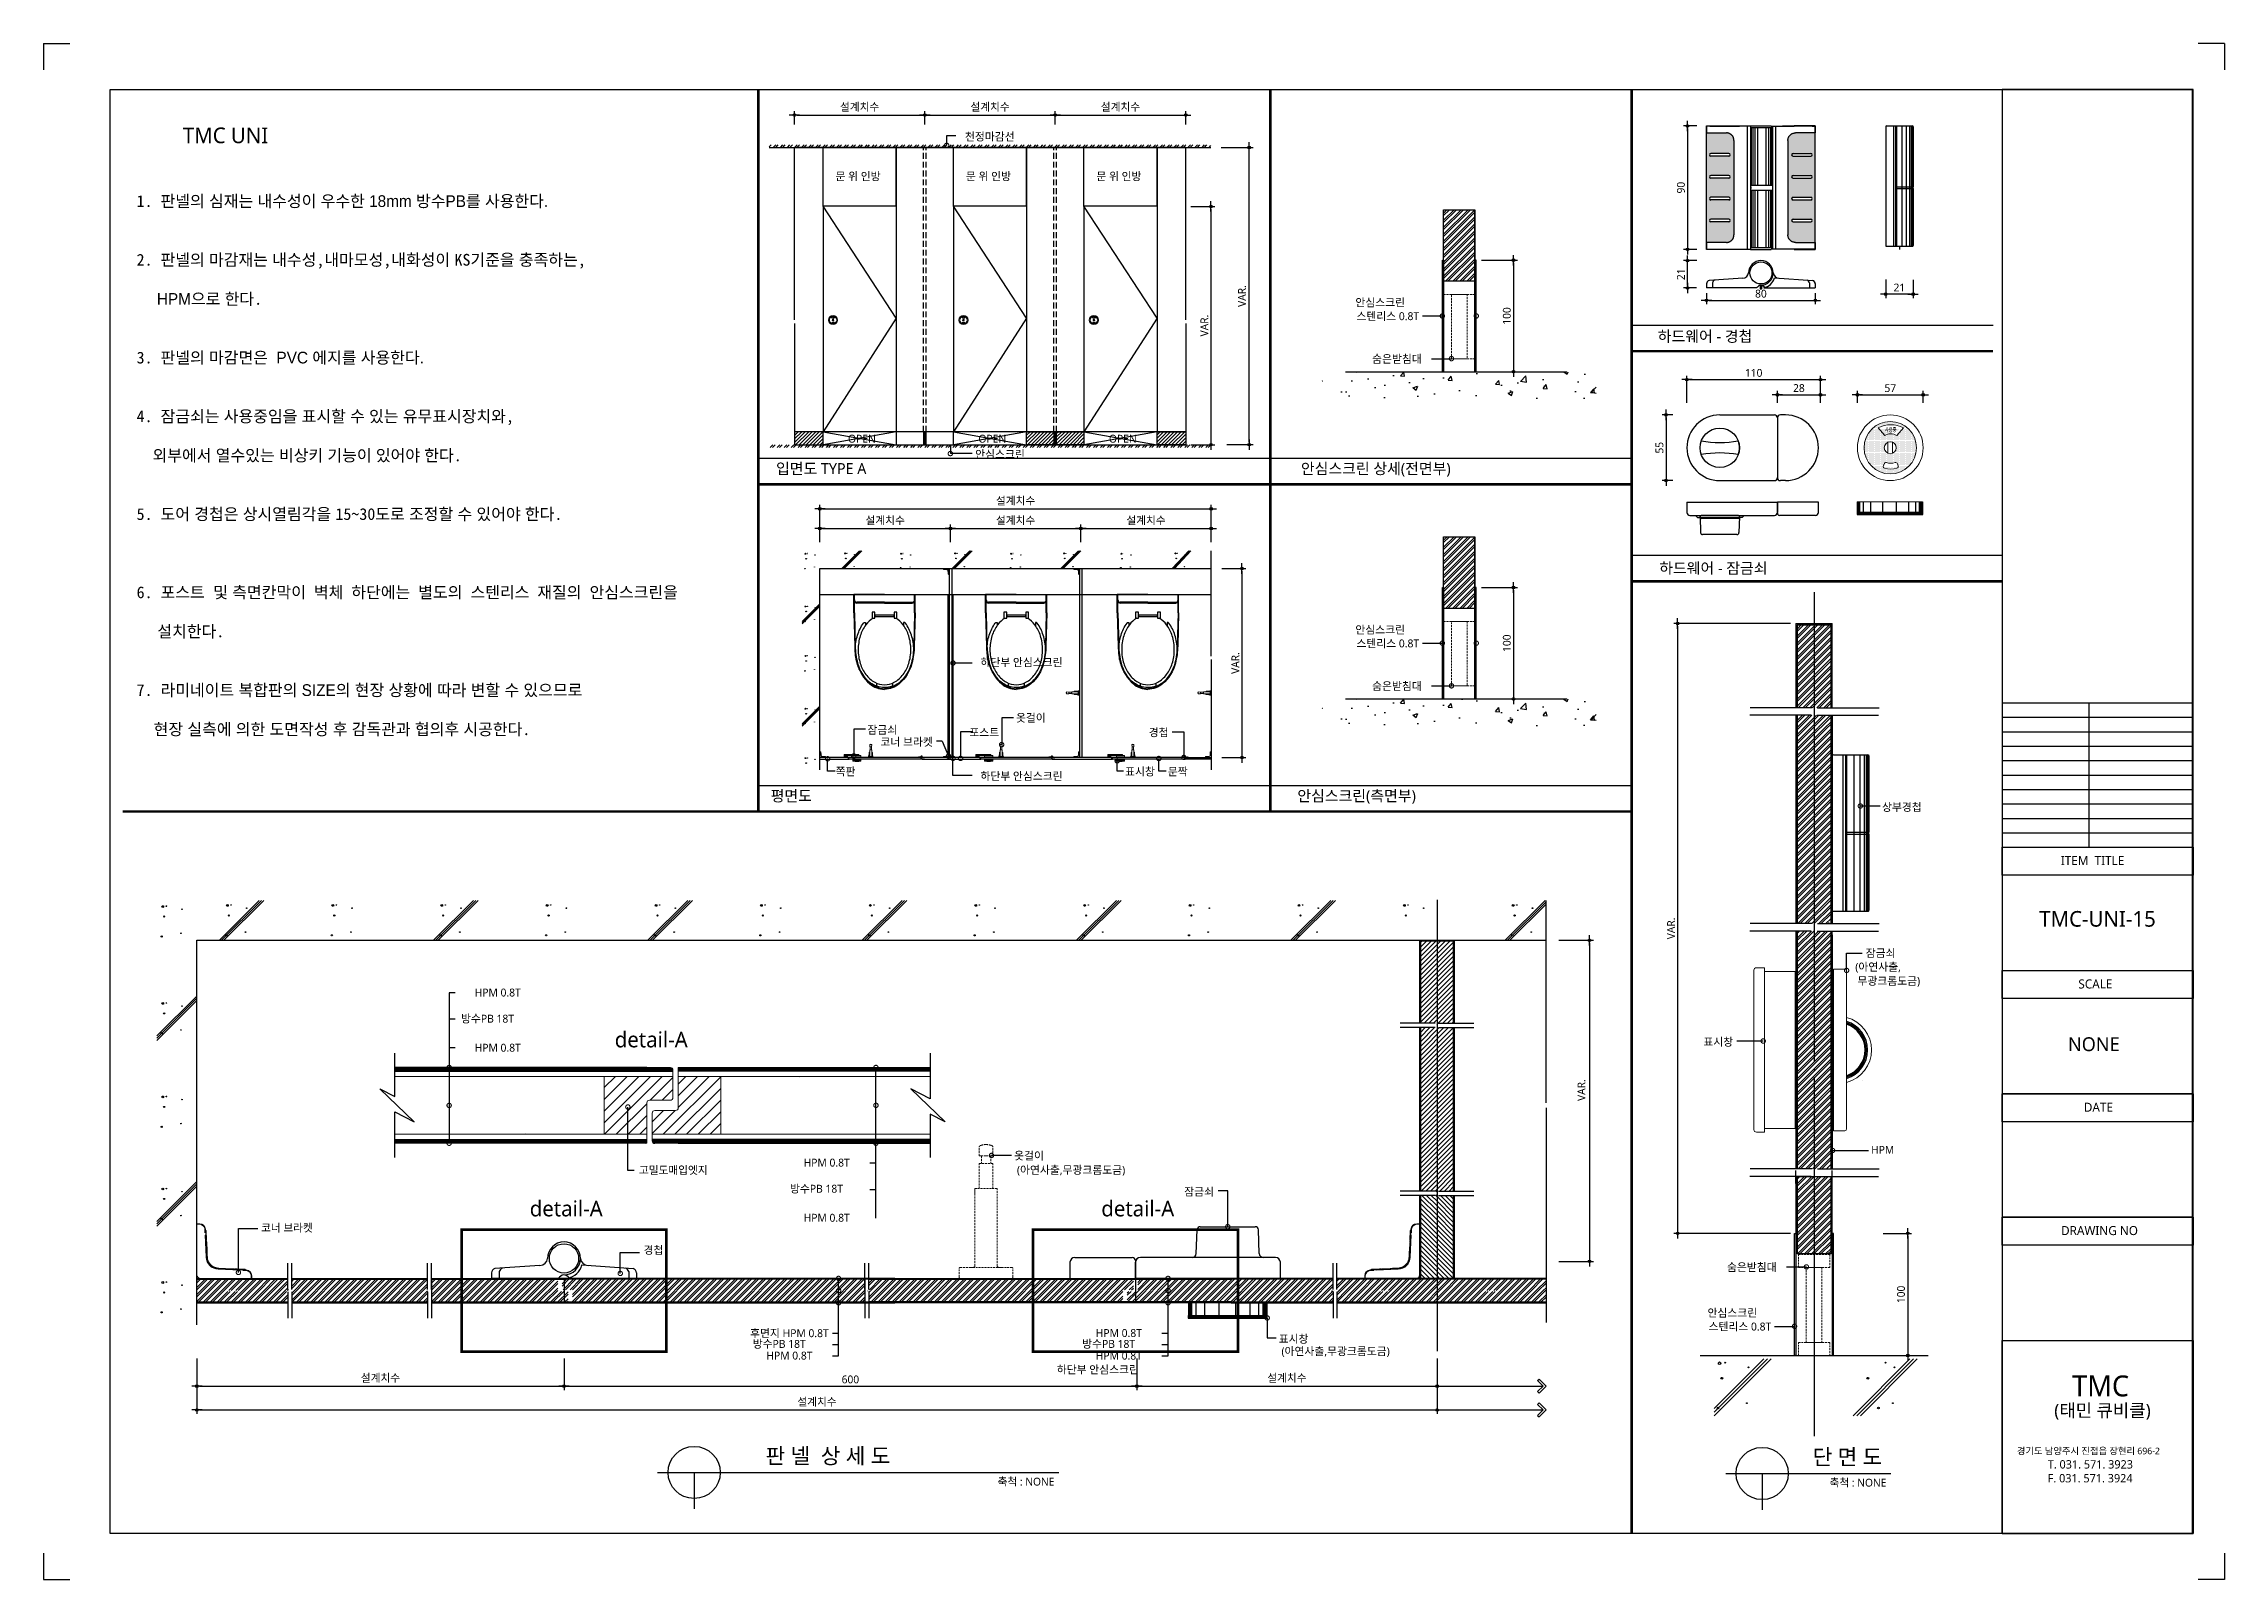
# Model space of a CAD drawing. Extents: x -255 to 8105, y -176 to 5714.
import ezdxf
from ezdxf.enums import TextEntityAlignment as Align

# ---------------------------------------------------------------- set-up
doc = ezdxf.new("R2010")
doc.units = 0
doc.header["$LTSCALE"] = 30
doc.linetypes.add('CEN', pattern=[62, 60, -1, 0, -1])
doc.linetypes.add('HIDDEN', pattern=[0.375, 0.25, -0.125])
doc.layers.get('0').update_dxf_attribs({"linetype": 'CONTINUOUS'})
doc.layers.get('DEFPOINTS').update_dxf_attribs({"linetype": 'CONTINUOUS'})
for name, color, linetype in [('02---제품선', 4, 'CONTINUOUS'), ('0_toilet', 6, 'CONTINUOUS'), ('C', 2, 'CONTINUOUS'), ('curior-0Line', 252, 'CONTINUOUS'), ('DIM', 7, 'CONTINUOUS'), ('HAT', 8, 'CONTINUOUS'), ('HID', 9, 'HIDDEN'), ('jac text', 7, 'CONTINUOUS'), ('jc panel', 4, 'CONTINUOUS'), ('TIT', 3, 'CONTINUOUS'), ('경첩', 4, 'CONTINUOUS'), ('문자', 3, 'CONTINUOUS'), ('부자재', 4, 'CONTINUOUS'), ('옷걸이', 4, 'CONTINUOUS'), ('잠금쇠(회전형)', 4, 'CONTINUOUS'), ('중심선', 1, 'CEN'), ('치수', 1, 'CONTINUOUS'), ('판넬', 2, 'CONTINUOUS'), ('해치', 8, 'CONTINUOUS')]:
    doc.layers.add(name, color=color, linetype=linetype)
doc.styles.add('HDW', font='gulim.ttc')
doc.styles.add('돋움', font='malgun.ttf')
doc.dimstyles.new('10', dxfattribs={"dimscale": 10, "dimtxt": 3, "dimasz": 1, "dimexe": 1.5, "dimexo": 2, "dimgap": 1, "dimtad": 1, "dimdec": 0, "dimlunit": 6, "dimtxsty": '돋움', "dimblk": 'DIMDOT', "dimcen": -1, "dimdle": 1.5, "dimclrt": 3, "dimazin": 3, "dimtfac": 1, "dimtdec": 0, "dimtix": 1, "dimtmove": 2, "dimatfit": 3, "dimldrblk": 'DIMDOT', "dimarcsym": 0})
pattern_1 = [(135, (-37334.4, -17801.195), (-8.9802561, -8.9802561), [])]
pattern_2 = [(45, (-202504.132, -197852.352), (-13.4703842, 13.4703842), []), (45, (-202495.151, -197852.352), (-13.4703842, 13.4703842), [])]
pattern_3 = [(45, (27379.286, -6937.005), (-13.47038, 13.47038), []), (45, (27388.266, -6937.005), (-13.47038, 13.47038), [])]
pattern_4 = [(45, (-37131.298, -19170.401), (-13.470384, 13.470384), []), (45, (-37122.318, -19170.401), (-13.470384, 13.470384), [])]
pattern_5 = [(45, (27673.655, -14000.004), (-22.45064, 22.45064), [])]
pattern_6 = [(45, (19313.655, -2220.004), (-13.470384, 13.470384), []), (45, (19322.636, -2220.004), (-13.470384, 13.470384), [])]

# ---------------------------------------------------------------- blocks, each defined once
blk = doc.blocks.new('DIMDOT')
at = {"linetype": 'Continuous'}
blk.add_line((-2, 0), (2, 0), dxfattribs=at)
for radius in [0.5, 0.25]:
    blk.add_circle((0, 0), radius, dxfattribs=at)
blk = doc.blocks.new('*D555')
at = {"layer": 'DEFPOINTS', "color": 0}
for p in [(30757.5, -1321.1), (30257.5, -1377.4), (30757.5, -1377.4)]:
    blk.add_point(p, dxfattribs=at)
at = {"layer": 'DIM', "color": 0, "lineweight": -2, "ltscale": 10}
for p, q in [((30257.5, -1357.4), (30257.5, -1306.1)), ((30267.5, -1321.1), (30747.5, -1321.1)), ((30757.5, -1357.4), (30757.5, -1306.1))]:
    blk.add_line(p, q, dxfattribs=at)
at = {"layer": 'DIM', "color": 0, "lineweight": -2, "xscale": 10, "yscale": 10, "zscale": 10, "rotation": 180}
blk.add_blockref('DIMDOT', (30257.5, -1321.1), dxfattribs=at)
at = {"layer": 'DIM', "color": 0, "lineweight": -2, "xscale": 10, "yscale": 10, "zscale": 10}
blk.add_blockref('DIMDOT', (30757.5, -1321.1), dxfattribs=at)
at = {"layer": 'DIM', "color": 3, "insert": (30507.5, -1291.4), "char_height": 30, "attachment_point": 5, "style": '돋움'}
blk.add_mtext('설계치수', dxfattribs=at)
blk = doc.blocks.new('*D556')
at = {"layer": 'DEFPOINTS', "color": 0}
for p in [(31257.5, -1321.1), (30757.5, -1377.4), (31257.5, -1377.4)]:
    blk.add_point(p, dxfattribs=at)
at = {"layer": 'DIM', "color": 0, "lineweight": -2, "ltscale": 10}
for p, q in [((30757.5, -1357.4), (30757.5, -1306.1)), ((30767.5, -1321.1), (31247.5, -1321.1)), ((31257.5, -1357.4), (31257.5, -1306.1))]:
    blk.add_line(p, q, dxfattribs=at)
at = {"layer": 'DIM', "color": 0, "lineweight": -2, "xscale": 10, "yscale": 10, "zscale": 10, "rotation": 180}
blk.add_blockref('DIMDOT', (30757.5, -1321.1), dxfattribs=at)
at = {"layer": 'DIM', "color": 0, "lineweight": -2, "xscale": 10, "yscale": 10, "zscale": 10}
blk.add_blockref('DIMDOT', (31257.5, -1321.1), dxfattribs=at)
at = {"layer": 'DIM', "color": 3, "insert": (31007.5, -1291.4), "char_height": 30, "attachment_point": 5, "style": '돋움'}
blk.add_mtext('설계치수', dxfattribs=at)
blk = doc.blocks.new('*D557')
at = {"layer": 'DEFPOINTS', "color": 0}
for p in [(31757.5, -1321.1), (31257.5, -1377.4), (31757.5, -1377.4)]:
    blk.add_point(p, dxfattribs=at)
at = {"layer": 'DIM', "color": 0, "lineweight": -2, "ltscale": 10}
for p, q in [((31257.5, -1357.4), (31257.5, -1306.1)), ((31267.5, -1321.1), (31747.5, -1321.1)), ((31757.5, -1357.4), (31757.5, -1306.1))]:
    blk.add_line(p, q, dxfattribs=at)
at = {"layer": 'DIM', "color": 0, "lineweight": -2, "xscale": 10, "yscale": 10, "zscale": 10, "rotation": 180}
blk.add_blockref('DIMDOT', (31257.5, -1321.1), dxfattribs=at)
at = {"layer": 'DIM', "color": 0, "lineweight": -2, "xscale": 10, "yscale": 10, "zscale": 10}
blk.add_blockref('DIMDOT', (31757.5, -1321.1), dxfattribs=at)
at = {"layer": 'DIM', "color": 3, "insert": (31507.5, -1291.4), "char_height": 30, "attachment_point": 5, "style": '돋움'}
blk.add_mtext('설계치수', dxfattribs=at)
blk = doc.blocks.new('*D558')
at = {"layer": 'DEFPOINTS', "color": 0}
for p in [(31757.5, -1671.5), (31757.5, -2585.3), (31854.4, -2585.3)]:
    blk.add_point(p, dxfattribs=at)
at = {"layer": 'DIM', "color": 0, "lineweight": -2, "ltscale": 10}
for p, q in [((31777.5, -1671.5), (31869.4, -1671.5)), ((31854.4, -1681.5), (31854.4, -2575.3)), ((31777.5, -2585.3), (31869.4, -2585.3))]:
    blk.add_line(p, q, dxfattribs=at)
at = {"layer": 'DIM', "color": 0, "lineweight": -2, "xscale": 10, "yscale": 10, "zscale": 10}
for p, rotation in [((31854.4, -1671.5), 90), ((31854.4, -2585.3), 270)]:
    blk.add_blockref('DIMDOT', p, dxfattribs=dict(at, rotation=rotation))
at = {"layer": 'DIM', "color": 3, "insert": (31829.2, -2128.4), "char_height": 30, "attachment_point": 5, "rotation": 90, "style": '돋움'}
blk.add_mtext('VAR.', dxfattribs=at)
blk = doc.blocks.new('*D559')
at = {"layer": 'DEFPOINTS', "color": 0}
for p in [(31876.4, -3060.2), (31876.4, -3785.2), (31973.3, -3785.2)]:
    blk.add_point(p, dxfattribs=at)
at = {"layer": 'DIM', "color": 0, "lineweight": -2, "ltscale": 10}
for p, q in [((31896.4, -3060.2), (31988.3, -3060.2)), ((31973.3, -3070.2), (31973.3, -3775.2)), ((31896.4, -3785.2), (31988.3, -3785.2))]:
    blk.add_line(p, q, dxfattribs=at)
at = {"layer": 'DIM', "color": 0, "lineweight": -2, "xscale": 10, "yscale": 10, "zscale": 10}
for p, rotation in [((31973.3, -3060.2), 90), ((31973.3, -3785.2), 270)]:
    blk.add_blockref('DIMDOT', p, dxfattribs=dict(at, rotation=rotation))
at = {"layer": 'DIM', "color": 3, "insert": (31948.1, -3422.7), "char_height": 30, "attachment_point": 5, "rotation": 90, "style": '돋움'}
blk.add_mtext('VAR.', dxfattribs=at)
blk = doc.blocks.new('_DOTSMALL')
at = {"color": 0, "linetype": 'ByBlock', "const_width": 0.5}
blk.add_lwpolyline([(-0.0625, 0, 1), (0.0625, 0, 1)], format="xyb", close=True, dxfattribs=at)
blk = doc.blocks.new('A$C63EC304E')
at = {"layer": '치수', "color": 1, "xscale": 2.5, "yscale": 2.5, "zscale": 2.5, "rotation": 234.3098741996962}
blk.add_blockref('_DOTSMALL', (0.31, 0.31), dxfattribs=at)
blk = doc.blocks.new('A$C2BC9653E')
at = {"layer": '치수', "xscale": 0.3333333333333333, "yscale": 0.3333333333333333, "zscale": 0.3333333333333333}
blk.add_blockref('A$C63EC304E', (0, 0), dxfattribs=at)
blk = doc.blocks.new('A$C7FC71301')
at = {"layer": '치수', "rotation": 180}
blk.add_blockref('A$C2BC9653E', (0.21, 0.21), dxfattribs=at)
blk = doc.blocks.new('A$C4A20372B')
at = {"layer": '치수'}
blk.add_blockref('A$C7FC71301', (0, 0), dxfattribs=at)
blk = doc.blocks.new('A$C566469F5')
at = {"layer": '치수'}
blk.add_blockref('A$C4A20372B', (0, 0), dxfattribs=at)
blk = doc.blocks.new('A$C7E317CD4')
at = {"layer": '해치', "xscale": 2, "yscale": 2, "zscale": 2}
blk.add_blockref('A$C566469F5', (0, 0), dxfattribs=at)
blk = doc.blocks.new('A$C601D7F27')
at = {"layer": '치수'}
blk.add_blockref('A$C7E317CD4', (0, 0), dxfattribs=at)
blk = doc.blocks.new('A$C38802C08')
at = {"layer": '치수'}
blk.add_blockref('A$C601D7F27', (0, 0), dxfattribs=at)
blk = doc.blocks.new('*D560')
at = {"layer": 'DEFPOINTS', "color": 0}
for p in [(31855.4, -2906.6), (31355.4, -2979.7), (31855.4, -2979.7)]:
    blk.add_point(p, dxfattribs=at)
at = {"layer": 'DIM', "color": 0, "lineweight": -2, "ltscale": 10}
for p, q in [((31355.4, -2959.7), (31355.4, -2891.6)), ((31365.4, -2906.6), (31845.4, -2906.6)), ((31855.4, -2959.7), (31855.4, -2891.6))]:
    blk.add_line(p, q, dxfattribs=at)
at = {"layer": 'DIM', "color": 0, "lineweight": -2, "xscale": 10, "yscale": 10, "zscale": 10, "rotation": 180}
blk.add_blockref('DIMDOT', (31355.4, -2906.6), dxfattribs=at)
at = {"layer": 'DIM', "color": 0, "lineweight": -2, "xscale": 10, "yscale": 10, "zscale": 10}
blk.add_blockref('DIMDOT', (31855.4, -2906.6), dxfattribs=at)
at = {"layer": 'DIM', "color": 3, "insert": (31605.4, -2877), "char_height": 30, "attachment_point": 5, "style": '돋움'}
blk.add_mtext('설계치수', dxfattribs=at)
blk = doc.blocks.new('*D561')
at = {"layer": 'DEFPOINTS', "color": 0}
for p in [(31855.4, -2831.3), (30355.4, -2979.7), (31855.4, -2979.7)]:
    blk.add_point(p, dxfattribs=at)
at = {"layer": 'DIM', "color": 0, "lineweight": -2, "ltscale": 10}
for p, q in [((30355.4, -2959.7), (30355.4, -2816.3)), ((30365.4, -2831.3), (31845.4, -2831.3)), ((31855.4, -2959.7), (31855.4, -2816.3))]:
    blk.add_line(p, q, dxfattribs=at)
at = {"layer": 'DIM', "color": 0, "lineweight": -2, "xscale": 10, "yscale": 10, "zscale": 10, "rotation": 180}
blk.add_blockref('DIMDOT', (30355.4, -2831.3), dxfattribs=at)
at = {"layer": 'DIM', "color": 0, "lineweight": -2, "xscale": 10, "yscale": 10, "zscale": 10}
blk.add_blockref('DIMDOT', (31855.4, -2831.3), dxfattribs=at)
at = {"layer": 'DIM', "color": 3, "insert": (31105.4, -2801.6), "char_height": 30, "attachment_point": 5, "style": '돋움'}
blk.add_mtext('설계치수', dxfattribs=at)
blk = doc.blocks.new('*D562')
at = {"layer": 'DEFPOINTS', "color": 0}
for p in [(31355.4, -2906.6), (30855.4, -2979.7), (31355.4, -2979.7)]:
    blk.add_point(p, dxfattribs=at)
at = {"layer": 'DIM', "color": 0, "lineweight": -2, "ltscale": 10}
for p, q in [((30855.4, -2959.7), (30855.4, -2891.6)), ((30865.4, -2906.6), (31345.4, -2906.6)), ((31355.4, -2959.7), (31355.4, -2891.6))]:
    blk.add_line(p, q, dxfattribs=at)
at = {"layer": 'DIM', "color": 0, "lineweight": -2, "xscale": 10, "yscale": 10, "zscale": 10, "rotation": 180}
blk.add_blockref('DIMDOT', (30855.4, -2906.6), dxfattribs=at)
at = {"layer": 'DIM', "color": 0, "lineweight": -2, "xscale": 10, "yscale": 10, "zscale": 10}
blk.add_blockref('DIMDOT', (31355.4, -2906.6), dxfattribs=at)
at = {"layer": 'DIM', "color": 3, "insert": (31105.4, -2877), "char_height": 30, "attachment_point": 5, "style": '돋움'}
blk.add_mtext('설계치수', dxfattribs=at)
blk = doc.blocks.new('*D563')
at = {"layer": 'DEFPOINTS', "color": 0}
for p in [(30855.4, -2906.6), (30355.4, -2979.7), (30855.4, -2979.7)]:
    blk.add_point(p, dxfattribs=at)
at = {"layer": 'DIM', "color": 0, "lineweight": -2, "ltscale": 10}
for p, q in [((30355.4, -2959.7), (30355.4, -2891.6)), ((30365.4, -2906.6), (30845.4, -2906.6)), ((30855.4, -2959.7), (30855.4, -2891.6))]:
    blk.add_line(p, q, dxfattribs=at)
at = {"layer": 'DIM', "color": 0, "lineweight": -2, "xscale": 10, "yscale": 10, "zscale": 10, "rotation": 180}
blk.add_blockref('DIMDOT', (30355.4, -2906.6), dxfattribs=at)
at = {"layer": 'DIM', "color": 0, "lineweight": -2, "xscale": 10, "yscale": 10, "zscale": 10}
blk.add_blockref('DIMDOT', (30855.4, -2906.6), dxfattribs=at)
at = {"layer": 'DIM', "color": 3, "insert": (30605.4, -2877), "char_height": 30, "attachment_point": 5, "style": '돋움'}
blk.add_mtext('설계치수', dxfattribs=at)
blk = doc.blocks.new('*D564')
at = {"layer": 'DEFPOINTS', "color": 0}
for p in [(27967.1, -6070), (29374.2, -6070), (29374.2, -6195.7)]:
    blk.add_point(p, dxfattribs=at)
at = {"layer": 'DIM', "color": 0, "lineweight": -2, "ltscale": 10}
for p, q in [((27967.1, -6090), (27967.1, -6210.7)), ((29374.2, -6090), (29374.2, -6210.7)), ((27977.1, -6195.7), (29364.2, -6195.7))]:
    blk.add_line(p, q, dxfattribs=at)
at = {"layer": 'DIM', "color": 0, "lineweight": -2, "xscale": 10, "yscale": 10, "zscale": 10, "rotation": 180}
blk.add_blockref('DIMDOT', (27967.1, -6195.7), dxfattribs=at)
at = {"layer": 'DIM', "color": 0, "lineweight": -2, "xscale": 10, "yscale": 10, "zscale": 10}
blk.add_blockref('DIMDOT', (29374.2, -6195.7), dxfattribs=at)
at = {"layer": 'DIM', "color": 3, "insert": (28670.6, -6166.1), "char_height": 30, "attachment_point": 5, "style": '돋움'}
blk.add_mtext('설계치수', dxfattribs=at)
blk = doc.blocks.new('*D565')
at = {"layer": 'DEFPOINTS', "color": 0}
for p in [(27967.1, -6070), (32721, -6070), (32721, -6287.2)]:
    blk.add_point(p, dxfattribs=at)
at = {"layer": 'DIM', "color": 0, "lineweight": -2, "ltscale": 10}
for p, q in [((27967.1, -6090), (27967.1, -6302.2)), ((32721, -6090), (32721, -6302.2)), ((27977.1, -6287.2), (32711, -6287.2))]:
    blk.add_line(p, q, dxfattribs=at)
at = {"layer": 'DIM', "color": 0, "lineweight": -2, "xscale": 10, "yscale": 10, "zscale": 10, "rotation": 180}
blk.add_blockref('DIMDOT', (27967.1, -6287.2), dxfattribs=at)
at = {"layer": 'DIM', "color": 0, "lineweight": -2, "xscale": 10, "yscale": 10, "zscale": 10}
blk.add_blockref('DIMDOT', (32721, -6287.2), dxfattribs=at)
at = {"layer": 'DIM', "color": 3, "insert": (30344, -6257.5), "char_height": 30, "attachment_point": 5, "style": '돋움'}
blk.add_mtext('설계치수', dxfattribs=at)
blk = doc.blocks.new('*D566')
at = {"layer": 'DEFPOINTS', "color": 0}
for p in [(31570.1, -6070), (32721, -6070), (32721, -6195.7)]:
    blk.add_point(p, dxfattribs=at)
at = {"layer": 'DIM', "color": 0, "lineweight": -2, "ltscale": 10}
for p, q in [((31570.1, -6090), (31570.1, -6210.7)), ((32721, -6090), (32721, -6210.7)), ((31580.1, -6195.7), (32711, -6195.7))]:
    blk.add_line(p, q, dxfattribs=at)
at = {"layer": 'DIM', "color": 0, "lineweight": -2, "xscale": 10, "yscale": 10, "zscale": 10, "rotation": 180}
blk.add_blockref('DIMDOT', (31570.1, -6195.7), dxfattribs=at)
at = {"layer": 'DIM', "color": 0, "lineweight": -2, "xscale": 10, "yscale": 10, "zscale": 10}
blk.add_blockref('DIMDOT', (32721, -6195.7), dxfattribs=at)
at = {"layer": 'DIM', "color": 3, "insert": (32145.5, -6166.1), "char_height": 30, "attachment_point": 5, "style": '돋움'}
blk.add_mtext('설계치수', dxfattribs=at)
blk = doc.blocks.new('*D567')
at = {"layer": 'DEFPOINTS', "color": 0}
for p in [(29374.2, -6070), (31570.1, -6070), (31570.1, -6195.7)]:
    blk.add_point(p, dxfattribs=at)
at = {"layer": 'DIM', "color": 0, "lineweight": -2, "ltscale": 10}
for p, q in [((29374.2, -6090), (29374.2, -6210.7)), ((31570.1, -6090), (31570.1, -6210.7)), ((29384.2, -6195.7), (31560.1, -6195.7))]:
    blk.add_line(p, q, dxfattribs=at)
at = {"layer": 'DIM', "color": 0, "lineweight": -2, "xscale": 10, "yscale": 10, "zscale": 10, "rotation": 180}
blk.add_blockref('DIMDOT', (29374.2, -6195.7), dxfattribs=at)
at = {"layer": 'DIM', "color": 0, "lineweight": -2, "xscale": 10, "yscale": 10, "zscale": 10}
blk.add_blockref('DIMDOT', (31570.1, -6195.7), dxfattribs=at)
at = {"layer": 'DIM', "color": 3, "insert": (30472.1, -6170.2), "char_height": 30, "attachment_point": 5, "style": '돋움'}
blk.add_mtext('600', dxfattribs=at)
blk = doc.blocks.new('A$C06B31977')
for p, q in [((1.26, 11.06), (1.26, 21.17)), ((1.26, 10.11), (1.26, 0))]:
    blk.add_line(p, q)
blk = doc.blocks.new('*D568')
at = {"layer": 'DEFPOINTS', "color": 0}
for p in [(33167.8, -4485.8), (33167.8, -5717.2), (33305.6, -5717.2)]:
    blk.add_point(p, dxfattribs=at)
at = {"layer": 'DIM', "color": 0, "lineweight": -2, "ltscale": 10}
for p, q in [((33187.8, -4485.8), (33320.6, -4485.8)), ((33305.6, -4495.8), (33305.6, -5707.2)), ((33187.8, -5717.2), (33320.6, -5717.2))]:
    blk.add_line(p, q, dxfattribs=at)
at = {"layer": 'DIM', "color": 0, "lineweight": -2, "xscale": 10, "yscale": 10, "zscale": 10}
for p, rotation in [((33305.6, -4485.8), 90), ((33305.6, -5717.2), 270)]:
    blk.add_blockref('DIMDOT', p, dxfattribs=dict(at, rotation=rotation))
at = {"layer": 'DIM', "color": 3, "insert": (33274.8, -5060.6), "char_height": 30, "attachment_point": 5, "rotation": 90, "style": '돋움'}
blk.add_mtext('VAR.', dxfattribs=at)
blk = doc.blocks.new('A$C13EB2441')
for p, q in [((0.84, 7.37), (0.84, 14.11)), ((0.84, 6.74), (0.84, 0))]:
    blk.add_line(p, q)
blk = doc.blocks.new('*D569')
at = {"layer": 'DEFPOINTS', "color": 0}
for p in [(34190.8, -2335.7), (33678.8, -2444.3), (34190.8, -2444.3)]:
    blk.add_point(p, dxfattribs=at)
at = {"layer": 'DIM', "color": 0, "lineweight": -2, "ltscale": 10}
for p, q in [((33678.8, -2424.3), (33678.8, -2320.7)), ((33688.8, -2335.7), (34180.8, -2335.7)), ((34190.8, -2424.3), (34190.8, -2320.7))]:
    blk.add_line(p, q, dxfattribs=at)
at = {"layer": 'DIM', "color": 0, "lineweight": -2, "xscale": 10, "yscale": 10, "zscale": 10, "rotation": 180}
blk.add_blockref('DIMDOT', (33678.8, -2335.7), dxfattribs=at)
at = {"layer": 'DIM', "color": 0, "lineweight": -2, "xscale": 10, "yscale": 10, "zscale": 10}
blk.add_blockref('DIMDOT', (34190.8, -2335.7), dxfattribs=at)
at = {"layer": 'DIM', "color": 3, "insert": (33934.8, -2310.1), "char_height": 30, "attachment_point": 5, "style": '돋움'}
blk.add_mtext('110', dxfattribs=at)
blk = doc.blocks.new('*D570')
at = {"layer": 'DEFPOINTS', "color": 0}
for p in [(34190.8, -2393.7), (34025.8, -2444.3), (34190.8, -2444.3)]:
    blk.add_point(p, dxfattribs=at)
at = {"layer": 'DIM', "color": 0, "lineweight": -2, "ltscale": 10}
for p, q in [((34025.8, -2424.3), (34025.8, -2378.7)), ((34035.8, -2393.7), (34180.8, -2393.7)), ((34190.8, -2424.3), (34190.8, -2378.7))]:
    blk.add_line(p, q, dxfattribs=at)
at = {"layer": 'DIM', "color": 0, "lineweight": -2, "xscale": 10, "yscale": 10, "zscale": 10, "rotation": 180}
blk.add_blockref('DIMDOT', (34025.8, -2393.7), dxfattribs=at)
at = {"layer": 'DIM', "color": 0, "lineweight": -2, "xscale": 10, "yscale": 10, "zscale": 10}
blk.add_blockref('DIMDOT', (34190.8, -2393.7), dxfattribs=at)
at = {"layer": 'DIM', "color": 3, "insert": (34108.3, -2368.2), "char_height": 30, "attachment_point": 5, "style": '돋움'}
blk.add_mtext('28', dxfattribs=at)
blk = doc.blocks.new('*D571')
at = {"layer": 'DEFPOINTS', "color": 0}
for p in [(34584.5, -2393.7), (34332.5, -2444.3), (34584.5, -2444.3)]:
    blk.add_point(p, dxfattribs=at)
at = {"layer": 'DIM', "color": 0, "lineweight": -2, "ltscale": 10}
for p, q in [((34332.5, -2424.3), (34332.5, -2378.7)), ((34342.5, -2393.7), (34574.5, -2393.7)), ((34584.5, -2424.3), (34584.5, -2378.7))]:
    blk.add_line(p, q, dxfattribs=at)
at = {"layer": 'DIM', "color": 0, "lineweight": -2, "xscale": 10, "yscale": 10, "zscale": 10, "rotation": 180}
blk.add_blockref('DIMDOT', (34332.5, -2393.7), dxfattribs=at)
at = {"layer": 'DIM', "color": 0, "lineweight": -2, "xscale": 10, "yscale": 10, "zscale": 10}
blk.add_blockref('DIMDOT', (34584.5, -2393.7), dxfattribs=at)
at = {"layer": 'DIM', "color": 3, "insert": (34458.5, -2368.4), "char_height": 30, "attachment_point": 5, "style": '돋움'}
blk.add_mtext('57', dxfattribs=at)
blk = doc.blocks.new('*D572')
at = {"layer": 'DEFPOINTS', "color": 0}
for p in [(33736.5, -1363), (33681.4, -1836.1), (33736.5, -1836.1)]:
    blk.add_point(p, dxfattribs=at)
at = {"layer": 'DIM', "color": 0, "lineweight": -2, "ltscale": 10}
for p, q in [((33716.5, -1363), (33666.4, -1363)), ((33681.4, -1373), (33681.4, -1826.1)), ((33716.5, -1836.1), (33666.4, -1836.1))]:
    blk.add_line(p, q, dxfattribs=at)
at = {"layer": 'DIM', "color": 0, "lineweight": -2, "xscale": 10, "yscale": 10, "zscale": 10}
for p, rotation in [((33681.4, -1363), 90), ((33681.4, -1836.1), 270)]:
    blk.add_blockref('DIMDOT', p, dxfattribs=dict(at, rotation=rotation))
at = {"layer": 'DIM', "color": 3, "insert": (33655.9, -1599.5), "char_height": 30, "attachment_point": 5, "rotation": 90, "style": '돋움'}
blk.add_mtext('90', dxfattribs=at)
blk = doc.blocks.new('*D573')
at = {"layer": 'DEFPOINTS', "color": 0}
for p in [(33754.1, -1984.3), (34171.1, -1984.3), (34171.1, -2031.7)]:
    blk.add_point(p, dxfattribs=at)
at = {"layer": 'DIM', "color": 0, "lineweight": -2, "ltscale": 10}
for p, q in [((33754.1, -2004.3), (33754.1, -2046.7)), ((34171.1, -2004.3), (34171.1, -2046.7)), ((33764.1, -2031.7), (34161.1, -2031.7))]:
    blk.add_line(p, q, dxfattribs=at)
at = {"layer": 'DIM', "color": 0, "lineweight": -2, "xscale": 10, "yscale": 10, "zscale": 10, "rotation": 180}
blk.add_blockref('DIMDOT', (33754.1, -2031.7), dxfattribs=at)
at = {"layer": 'DIM', "color": 0, "lineweight": -2, "xscale": 10, "yscale": 10, "zscale": 10}
blk.add_blockref('DIMDOT', (34171.1, -2031.7), dxfattribs=at)
at = {"layer": 'DIM', "color": 3, "insert": (33962.6, -2006.2), "char_height": 30, "attachment_point": 5, "style": '돋움'}
blk.add_mtext('80', dxfattribs=at)
blk = doc.blocks.new('*D574')
at = {"layer": 'DEFPOINTS', "color": 0}
for p in [(33681.4, -1879.3), (33736.5, -1879.3), (33735.8, -1984.3)]:
    blk.add_point(p, dxfattribs=at)
at = {"layer": 'DIM', "color": 0, "lineweight": -2, "ltscale": 10}
for p, q in [((33716.5, -1879.3), (33666.4, -1879.3)), ((33681.4, -1974.3), (33681.4, -1889.3)), ((33715.8, -1984.3), (33666.4, -1984.3))]:
    blk.add_line(p, q, dxfattribs=at)
at = {"layer": 'DIM', "color": 0, "lineweight": -2, "xscale": 10, "yscale": 10, "zscale": 10}
for p, rotation in [((33681.4, -1879.3), 90), ((33681.4, -1984.3), 270)]:
    blk.add_blockref('DIMDOT', p, dxfattribs=dict(at, rotation=rotation))
at = {"layer": 'DIM', "color": 3, "insert": (33656.1, -1931.8), "char_height": 30, "attachment_point": 5, "rotation": 90, "style": '돋움'}
blk.add_mtext('21', dxfattribs=at)
blk = doc.blocks.new('*D575')
at = {"layer": 'DEFPOINTS', "color": 0}
for p in [(34440.9, -1932.1), (34545.9, -1932.9), (34440.9, -2007.8)]:
    blk.add_point(p, dxfattribs=at)
at = {"layer": 'DIM', "color": 0, "lineweight": -2, "ltscale": 10}
for p, q in [((34440.9, -1952.1), (34440.9, -2022.8)), ((34545.9, -1952.9), (34545.9, -2022.8)), ((34535.9, -2007.8), (34450.9, -2007.8))]:
    blk.add_line(p, q, dxfattribs=at)
at = {"layer": 'DIM', "color": 0, "lineweight": -2, "xscale": 10, "yscale": 10, "zscale": 10, "rotation": 180}
blk.add_blockref('DIMDOT', (34440.9, -2007.8), dxfattribs=at)
at = {"layer": 'DIM', "color": 0, "lineweight": -2, "xscale": 10, "yscale": 10, "zscale": 10}
blk.add_blockref('DIMDOT', (34545.9, -2007.8), dxfattribs=at)
at = {"layer": 'DIM', "color": 3, "insert": (34493.4, -1982.5), "char_height": 30, "attachment_point": 5, "style": '돋움'}
blk.add_mtext('21', dxfattribs=at)
blk = doc.blocks.new('A$C10E41893')
at = {"layer": '부자재'}
for p, q in [((6, 0), (6, 196)), ((123, 196), (6, 196)), ((123, 192), (6, 192)), ((55, 0), (55, 177)), ((61, 0), (61, 177)), ((6, 0), (6, -196)), ((55, 0), (55, -177)), ((61, 0), (61, -177)), ((123, -192), (6, -192)), ((123, -196), (6, -196))]:
    blk.add_line(p, q, dxfattribs=at)
for points in [[(123, 196, -0.012538), (123, 196), (335, 190, -0.055395), (445, 175, -0.154276), (577, 93, -0.179504), (612, 0, -0.179504)], [(123, 192, -0.012538), (123, 192), (335, 187, -0.055395), (444, 172, -0.154276), (574, 91, -0.179504), (608, 0, -0.179504)], [(157, -72, 0.089162), (200, -119, 0.085733), (270, -155, 0.075373), (359, -168, 0.075373), (447, -155, 0.085733), (517, -119, 0.106084), (567, -62, 0.126931), (583, 0, 0.126931), (567, 62, 0.106084), (517, 119, 0.085733), (447, 155, 0.075373), (359, 168, 0.075373), (270, 155, 0.085733), (200, 119, 0.089162), (157, 72)], [(572, 51), (589, 51), (589, 60, 0.021185), (583, 71, 0.106084), (528, 134, 0.085733), (453, 172, 0.075373), (359, 187, 0.075373), (265, 172, 0.085733), (189, 134, 0.007337), (184, 130), (184, 122), (205, 122)], [(123, -196, 0.012538), (123, -196), (335, -190, 0.055395), (445, -175, 0.154276), (577, -93, 0.179504), (612, 0, 0.179504)], [(123, -192, 0.012538), (123, -192), (335, -187, 0.055395), (444, -172, 0.154276), (574, -91, 0.179504), (608, 0, 0.179504)], [(589, -51, 0.090214), (598, 0, 0.090214), (589, 51, 0.106084)], [(572, -51), (589, -51), (589, -60, -0.021185), (583, -71, -0.106084), (528, -134, -0.085733), (453, -172, -0.075373), (359, -187, -0.075373), (265, -172, -0.085733), (189, -134, -0.007337), (184, -130), (184, -122), (205, -122)]]:
    blk.add_lwpolyline(points, format="xyb", dxfattribs=at)
blk.add_lwpolyline([(138, -61), (119, -61), (119, -79), (157, -79), (157, -61), (138, -61), (147, -61), (147, 61), (138, 61), (157, 61), (157, 79), (119, 79), (119, 61), (138, 61), (138, -61), (119, -61)], dxfattribs=at)
for centre, start, end in [((40, 177), 0, 90), ((46, 177), 0, 90), ((40, -177), 270, 0), ((46, -177), 270, 0)]:
    blk.add_arc(centre, 15, start, end, dxfattribs=at)
blk = doc.blocks.new('*D576')
at = {"layer": 'DEFPOINTS', "color": 0}
for p in [(33644.5, -2470.9), (33598.8, -2722.9), (33644.5, -2722.9)]:
    blk.add_point(p, dxfattribs=at)
at = {"layer": 'DIM', "color": 0, "lineweight": -2, "ltscale": 10}
for p, q in [((33624.5, -2470.9), (33583.8, -2470.9)), ((33598.8, -2480.9), (33598.8, -2712.9)), ((33624.5, -2722.9), (33583.8, -2722.9))]:
    blk.add_line(p, q, dxfattribs=at)
at = {"layer": 'DIM', "color": 0, "lineweight": -2, "xscale": 10, "yscale": 10, "zscale": 10}
for p, rotation in [((33598.8, -2470.9), 90), ((33598.8, -2722.9), 270)]:
    blk.add_blockref('DIMDOT', p, dxfattribs=dict(at, rotation=rotation))
at = {"layer": 'DIM', "color": 3, "insert": (33573.6, -2596.9), "char_height": 30, "attachment_point": 5, "rotation": 90, "style": '돋움'}
blk.add_mtext('55', dxfattribs=at)
blk = doc.blocks.new('*D577')
at = {"layer": 'DEFPOINTS', "color": 0}
for p in [(34096.3, -3270.9), (33643.4, -5609.9), (34096.3, -5609.9)]:
    blk.add_point(p, dxfattribs=at)
at = {"layer": 'DIM', "color": 0, "lineweight": -2, "ltscale": 10}
for p, q in [((34076.3, -3270.9), (33628.4, -3270.9)), ((33643.4, -3280.9), (33643.4, -5599.9)), ((34076.3, -5609.9), (33628.4, -5609.9))]:
    blk.add_line(p, q, dxfattribs=at)
at = {"layer": 'DIM', "color": 0, "lineweight": -2, "xscale": 10, "yscale": 10, "zscale": 10}
for p, rotation in [((33643.4, -3270.9), 90), ((33643.4, -5609.9), 270)]:
    blk.add_blockref('DIMDOT', p, dxfattribs=dict(at, rotation=rotation))
at = {"layer": 'DIM', "color": 3, "insert": (33618.2, -4440.4), "char_height": 30, "attachment_point": 5, "rotation": 90, "style": '돋움'}
blk.add_mtext('VAR.', dxfattribs=at)
blk = doc.blocks.new('*D578')
at = {"layer": 'DEFPOINTS', "color": 0}
for p in [(34410.9, -5609.8), (34410.9, -6078.1), (34525.3, -6078.1)]:
    blk.add_point(p, dxfattribs=at)
at = {"layer": 'DIM', "color": 0, "lineweight": -2, "ltscale": 10}
for p, q in [((34430.9, -5609.8), (34540.3, -5609.8)), ((34525.3, -5619.8), (34525.3, -6068.1)), ((34430.9, -6078.1), (34540.3, -6078.1))]:
    blk.add_line(p, q, dxfattribs=at)
at = {"layer": 'DIM', "color": 0, "lineweight": -2, "xscale": 10, "yscale": 10, "zscale": 10}
for p, rotation in [((34525.3, -5609.8), 90), ((34525.3, -6078.1), 270)]:
    blk.add_blockref('DIMDOT', p, dxfattribs=dict(at, rotation=rotation))
at = {"layer": 'DIM', "color": 3, "insert": (34499.7, -5844), "char_height": 30, "attachment_point": 5, "rotation": 90, "style": '돋움'}
blk.add_mtext('100', dxfattribs=at)
blk = doc.blocks.new('*D579')
at = {"layer": 'DEFPOINTS', "color": 0}
for p in [(32871.3, -3132.8), (32871.3, -3560.3), (33014.2, -3560.3)]:
    blk.add_point(p, dxfattribs=at)
at = {"layer": 'DIM', "color": 0, "lineweight": -2, "ltscale": 10}
for p, q in [((32891.3, -3132.8), (33029.2, -3132.8)), ((33014.2, -3142.8), (33014.2, -3550.3)), ((32891.3, -3560.3), (33029.2, -3560.3))]:
    blk.add_line(p, q, dxfattribs=at)
at = {"layer": 'DIM', "color": 0, "lineweight": -2, "xscale": 10, "yscale": 10, "zscale": 10}
for p, rotation in [((33014.2, -3132.8), 90), ((33014.2, -3560.3), 270)]:
    blk.add_blockref('DIMDOT', p, dxfattribs=dict(at, rotation=rotation))
at = {"layer": 'DIM', "color": 3, "insert": (32988.6, -3346.5), "char_height": 30, "attachment_point": 5, "rotation": 90, "style": '돋움'}
blk.add_mtext('100', dxfattribs=at)
blk = doc.blocks.new('*D580')
at = {"layer": 'DEFPOINTS', "color": 0}
for p in [(32871.3, -1877.9), (32871.3, -2305.4), (33014.2, -2305.4)]:
    blk.add_point(p, dxfattribs=at)
at = {"layer": 'DIM', "color": 0, "lineweight": -2, "ltscale": 10}
for p, q in [((32891.3, -1877.9), (33029.2, -1877.9)), ((33014.2, -1887.9), (33014.2, -2295.4)), ((32891.3, -2305.4), (33029.2, -2305.4))]:
    blk.add_line(p, q, dxfattribs=at)
at = {"layer": 'DIM', "color": 0, "lineweight": -2, "xscale": 10, "yscale": 10, "zscale": 10}
for p, rotation in [((33014.2, -1877.9), 90), ((33014.2, -2305.4), 270)]:
    blk.add_blockref('DIMDOT', p, dxfattribs=dict(at, rotation=rotation))
at = {"layer": 'DIM', "color": 3, "insert": (32988.6, -2091.6), "char_height": 30, "attachment_point": 5, "rotation": 90, "style": '돋움'}
blk.add_mtext('100', dxfattribs=at)
blk = doc.blocks.new('*D581')
at = {"layer": 'DEFPOINTS', "color": 0}
for p in [(31873.2, -1445.3), (32000.6, -1445.3), (31895.7, -2585.1)]:
    blk.add_point(p, dxfattribs=at)
at = {"layer": 'DIM', "color": 0, "lineweight": -2, "ltscale": 10}
for p, q in [((31893.2, -1445.3), (32015.6, -1445.3)), ((32000.6, -2575.1), (32000.6, -1455.3)), ((31915.7, -2585.1), (32015.6, -2585.1))]:
    blk.add_line(p, q, dxfattribs=at)
at = {"layer": 'DIM', "color": 0, "lineweight": -2, "xscale": 10, "yscale": 10, "zscale": 10}
for p, rotation in [((32000.6, -1445.3), 90), ((32000.6, -2585.1), 270)]:
    blk.add_blockref('DIMDOT', p, dxfattribs=dict(at, rotation=rotation))
at = {"layer": 'DIM', "color": 3, "insert": (31973.3, -2015.2), "char_height": 30, "attachment_point": 5, "rotation": 90, "style": '돋움'}
blk.add_mtext('VAR.', dxfattribs=at)
blk = doc.blocks.new('UNI-15', base_point=(27634, -6761))
h = blk.add_hatch()
h.set_pattern_fill('ANSI31', color=2, style=0)
h.set_pattern_definition([(45, (30851.8218, -3842.0984), (-2.245064, 2.245064), [])])
h.paths.add_polyline_path([(32871.3, -2093.7, -1), (32871.3, -2089.5), (32871.3, -1877.9), (32866.3, -1877.9), (32866.3, -2305.4), (32871.3, -2305.4)])
h.paths.add_polyline_path([(32741.3, -2093.7), (32741.3, -2305.4), (32746.3, -2305.4), (32746.3, -1877.9), (32741.3, -1877.9), (32741.3, -2089.5, -0.156999), (32742.5, -2089.9, -0.72861)])
h = blk.add_hatch()
h.set_pattern_fill('ANSI31', color=3, scale=3, angle=180)
h.set_pattern_definition([(225, (27575.794, -6937.005), (6.735192, -6.735192), [])])
h.paths.add_polyline_path([(30752.5, -2535.3), (30647.5, -2535.3), (30647.5, -2585.3), (30752.5, -2585.3)])
h.paths.add_polyline_path([(31252.5, -2535.3), (31147.5, -2535.3), (31147.5, -2585.3), (31252.5, -2585.3)])
h.paths.add_polyline_path([(31367.5, -2535.3), (31262.5, -2535.3), (31262.5, -2585.3), (31367.5, -2585.3)])
h.paths.add_polyline_path([(31647.5, -2535.3), (31757.5, -2535.3), (31757.5, -2585.3), (31647.5, -2585.3)])
h.paths.add_polyline_path([(30367.5, -2535.3), (30257.5, -2535.3), (30257.5, -2585.3), (30367.5, -2585.3)])
h.paths.add_polyline_path([(30752.5, -2535.3), (30647.5, -2535.3), (30647.5, -2585.3), (30752.5, -2585.3)])
h = blk.add_hatch()
h.set_pattern_fill('ANSI31', color=2, style=0)
h.set_pattern_definition([(45, (27575.7936, -6937.005), (-2.245064, 2.245064), [])])
h.paths.add_polyline_path([(30762.5, -2535.3), (30752.5, -2535.3), (30752.5, -2585.3), (30762.5, -2585.3)])
h = blk.add_hatch()
h.set_pattern_fill('ANSI31', color=2, style=0)
h.set_pattern_definition([(45, (28075.7936, -6937.005), (-2.245064, 2.245064), [])])
h.paths.add_polyline_path([(31262.5, -2535.3), (31252.5, -2535.3), (31252.5, -2585.3), (31262.5, -2585.3)])
h = blk.add_hatch()
h.set_pattern_fill('ANSI31', color=2, style=0)
h.set_pattern_definition([(45, (30851.8218, -5097.0157), (-2.245064, 2.245064), [])])
h.paths.add_polyline_path([(32871.3, -3348.6, -1), (32871.3, -3344.5), (32871.3, -3132.8), (32866.3, -3132.8), (32866.3, -3560.3), (32871.3, -3560.3)])
h.paths.add_polyline_path([(32741.3, -3348.6), (32741.3, -3560.3), (32746.3, -3560.3), (32746.3, -3132.8), (32741.3, -3132.8), (32741.3, -3344.5, -0.156999), (32742.5, -3344.8, -0.72861)])
h = blk.add_hatch()
h.set_pattern_fill('STEEL', color=252)
h.set_pattern_definition([(45, (27647.5265, -7015.8205), (-2.245064, 2.245064), []), (45, (27647.5265, -7014.233), (-2.245064, 2.245064), [])])
h.paths.add_polyline_path([(29519.6, -4973.9), (28935.9, -4973.9, -0.414214), (28933.8, -4975.9), (28933.8, -4988.4), (29519.6, -4988.4)])
h.paths.add_polyline_path([(29781.6, -4973.9), (29691.6, -4973.9), (29519.6, -4973.9), (29519.6, -4988.4), (29791.6, -4988.4), (29791.6, -4983.9, 0.414214)])
h.paths.add_polyline_path([(28933.8, -4975.9), (28933.8, -4973.9), (28725.3, -4973.9), (28725.3, -4988.4), (28933.8, -4988.4)])
h.paths.add_polyline_path([(29691.6, -5249.7), (28933.8, -5249.7), (28933.8, -5262.2, -0.414214), (28935.9, -5264.3), (29689.6, -5264.3, -0.427305), (29691.6, -5262.1)])
h.paths.add_polyline_path([(28933.8, -5249.7), (28725.3, -5249.7), (28725.3, -5264.3), (28931.7, -5264.3, -0.156999), (28932.1, -5263, -0.241509), (28933.8, -5262.2)])
h.paths.add_polyline_path([(29984.2, -5249.7), (29712.2, -5249.7), (29712.2, -5254.3, 0.414214), (29722.2, -5264.3), (29812.2, -5264.3), (29984.2, -5264.3)])
h.paths.add_polyline_path([(30570, -5249.7), (29984.2, -5249.7), (29984.2, -5264.3), (30567.9, -5264.3, -0.414214), (30570, -5262.2)])
h.paths.add_polyline_path([(30570, -4975.9, -0.414214), (30567.9, -4973.9), (29812.2, -4973.9), (29812.2, -4988.4), (30570, -4988.4)])
h.paths.add_polyline_path([(30778.5, -4973.9), (30572.1, -4973.9, -0.156999), (30571.7, -4975.1, -0.241509), (30570, -4975.9), (30570, -4988.4), (30778.5, -4988.4)])
h.paths.add_polyline_path([(30778.5, -5249.7), (30570, -5249.7), (30570, -5262.2, -0.241509), (30571.7, -5263, -0.156999), (30572.1, -5264.3), (30778.5, -5264.3)])
h = blk.add_hatch()
h.set_pattern_fill('ANSI31', color=5, scale=10)
h.set_pattern_definition(pattern_5)
h.paths.add_polyline_path([(29781.6, -5099.3, 0.414214), (29791.6, -5089.3), (29791.6, -5008.4), (29528.8, -5008.4), (29528.8, -5229.7), (29691.6, -5229.7), (29691.6, -5109.3, -0.414214), (29701.6, -5099.3)])
h = blk.add_hatch()
h.set_pattern_fill('ANSI31', color=5, scale=10)
h.set_pattern_definition(pattern_5)
edge = h.paths.add_edge_path()
edge.add_line((29975, -5008.4), (29812.2, -5008.4))
edge.add_line((29812.2, -5008.4), (29812.2, -5128.8))
edge.add_arc((29802.2, -5128.8), 10, 270, 360, ccw=False)
edge.add_line((29802.2, -5138.8), (29722.2, -5138.8))
edge.add_arc((29722.2, -5148.8), 10, 90, 180)
edge.add_line((29712.2, -5148.8), (29712.2, -5229.7))
edge.add_line((29712.2, -5229.7), (29975, -5229.7))
edge.add_line((29975, -5229.7), (29975, -5008.4))
at = {"layer": 'HAT'}
h = blk.add_hatch(dxfattribs=at)
h.set_pattern_fill('ANSI32', color=256, scale=2, style=0)
h.set_pattern_definition([(45, (18921.424, -7078.481), (-13.470384, 13.470384), []), (45, (18930.404, -7078.481), (-13.470384, 13.470384), [])])
h.paths.add_polyline_path([(30160.8, -1435.5), (31854.4, -1435.5), (31854.4, -1445.5), (30160.8, -1445.5)])
h = blk.add_hatch(dxfattribs=at)
h.set_pattern_fill('ANSI32', color=256, scale=2, style=0)
h.set_pattern_definition([(45, (27664.973, -5682.088), (-13.470384, 13.470384), []), (45, (27673.953, -5682.088), (-13.470384, 13.470384), [])])
h.paths.add_polyline_path([(32866.3, -1684.1), (32746.3, -1684.1), (32746.3, -1958.7), (32866.3, -1958.7), (32866.3, -1877.9)])
h = blk.add_hatch(dxfattribs=at)
h.set_pattern_fill('ANSI32', color=256, scale=2, style=0)
h.set_pattern_definition([(45, (18921.424, -6896.501), (-13.470384, 13.470384), []), (45, (18930.404, -6896.501), (-13.470384, 13.470384), [])])
h.paths.add_polyline_path([(30160.8, -2595.8), (31854.4, -2595.8), (31854.4, -2585.8), (30160.8, -2585.8)])
h = blk.add_hatch(dxfattribs=at)
h.set_pattern_fill('ANSI32', color=256, scale=2, style=0)
h.set_pattern_definition([(45, (27664.973, -6937.005), (-13.470384, 13.470384), []), (45, (27673.953, -6937.005), (-13.470384, 13.470384), [])])
h.paths.add_polyline_path([(32866.3, -2939), (32746.3, -2939), (32746.3, -3213.7), (32866.3, -3213.7), (32866.3, -3132.8)])
h = blk.add_hatch(dxfattribs=at)
h.set_pattern_fill('ANSI32', color=256, scale=2, style=0)
h.set_pattern_definition(pattern_6)
h.paths.add_polyline_path([(34231.3, -3593.9), (34231.3, -3275.9), (34166.3, -3275.9), (34166.3, -3593.9)])
h.paths.add_polyline_path([(34101.3, -3275.9), (34101.3, -3593.9), (34166.3, -3593.9), (34166.3, -3275.9)])
h = blk.add_hatch(dxfattribs=at)
h.set_pattern_fill('ANSI32', color=256, scale=2, style=0)
h.set_pattern_definition(pattern_4)
edge = h.paths.add_edge_path()
edge.add_line((34231.3, -3671.6), (34171.9, -3671.6))
edge.add_arc((34169.8, -3671.6), 2.08, -54.30987, 0, ccw=False)
edge.add_arc((34169.8, -3671.6), 2.08, 125.69013, 305.69013, ccw=False)
edge.add_arc((34169.8, -3671.6), 2.08, 0, 125.69013, ccw=False)
edge.add_line((34171.9, -3671.6), (34231.3, -3671.6))
edge.add_line((34231.3, -3671.6), (34231.3, -3622.9))
edge.add_line((34231.3, -3622.9), (34221, -3622.9))
edge.add_spline(control_points=[(34218.2, -3630.7), (34219.1, -3628.1), (34220.1, -3625.4), (34221, -3622.9)], knot_values=[0, 0, 0, 0, 0.152076, 0.152076, 0.152076, 0.152076], degree=3, periodic=0)
edge.add_line((34221, -3622.9), (34166.3, -3622.9))
edge.add_line((34166.3, -3622.9), (34166.3, -4421.4))
edge.add_line((34166.3, -4421.4), (34223, -4421.4))
edge.add_spline(control_points=[(34223, -4421.4), (34226.2, -4412.7), (34229.2, -4404.8), (34231.3, -4401)], knot_values=[0.152076, 0.152076, 0.152076, 0.152076, 0.673721, 0.673721, 0.673721, 0.673721], degree=3, periodic=0)
edge.add_spline(control_points=[(34233.7, -4421.4), (34234.2, -4411.4), (34235.3, -4396.1), (34232.4, -4399), (34231.3, -4401)], knot_values=[0.673721, 0.673721, 0.673721, 0.673721, 1.332503, 1.60798, 1.60798, 1.60798, 1.60798], degree=3, periodic=0)
edge.add_line((34231.3, -4401), (34231.3, -3671.6))
h.paths.add_polyline_path([(34166.3, -3622.9), (34101.3, -3622.9), (34101.3, -4421.4), (34166.3, -4421.4)])
h = blk.add_hatch(dxfattribs=at)
h.set_pattern_fill('ANSI32', color=256, scale=2, style=0)
h.set_pattern_definition(pattern_4)
h.paths.add_polyline_path([(34166.3, -4907), (34101.3, -4907), (34101.3, -5362.5), (34166.3, -5362.5), (34166.3, -5253, -0.567825), (34166.3, -5249.4)])
h.paths.add_polyline_path([(34231.3, -4907), (34166.3, -4907), (34166.3, -5249.4, -0.582142), (34169.4, -5251.2), (34231.3, -5251.2)])
edge = h.paths.add_edge_path()
edge.add_line((34231.3, -5251.2), (34169.4, -5251.2))
edge.add_arc((34167.3, -5251.2), 2.08, -54.30987, 0, ccw=False)
edge.add_arc((34167.3, -5251.2), 2.08, 239.17799, 305.69013, ccw=False)
edge.add_line((34166.3, -5253), (34166.3, -5362.5))
edge.add_line((34166.3, -5362.5), (34223, -5362.5))
edge.add_spline(control_points=[(34223, -5362.5), (34226.2, -5353.7), (34229.2, -5345.9), (34231.3, -5342.1)], knot_values=[0.152076, 0.152076, 0.152076, 0.152076, 0.673721, 0.673721, 0.673721, 0.673721], degree=3, periodic=0)
edge.add_line((34231.3, -5342.1), (34231.3, -5251.2))
h.paths.add_polyline_path([(34166.3, -4450.4), (34101.3, -4450.4), (34101.3, -4907), (34166.3, -4907)])
edge = h.paths.add_edge_path()
edge.add_line((34231.3, -4450.4), (34221, -4450.4))
edge.add_spline(control_points=[(34218.2, -4458.2), (34219.1, -4455.6), (34220.1, -4453), (34221, -4450.4)], knot_values=[0, 0, 0, 0, 0.152076, 0.152076, 0.152076, 0.152076], degree=3, periodic=0)
edge.add_line((34221, -4450.4), (34166.3, -4450.4))
edge.add_line((34166.3, -4450.4), (34166.3, -4907))
edge.add_line((34166.3, -4907), (34231.3, -4907))
edge.add_line((34231.3, -4907), (34231.3, -4450.4))
h = blk.add_hatch(dxfattribs=at)
h.set_pattern_fill('ANSI31', color=256, scale=4, angle=90, style=0)
h.set_pattern_definition(pattern_1)
edge = h.paths.add_edge_path()
edge.add_spline(control_points=[(32721, -5475.1), (32720.7, -5475), (32719.6, -5473.3), (32720.5, -5463.4), (32720.7, -5457.8)], knot_values=[1.337888, 1.337888, 1.337888, 1.337888, 1.524261, 2.245715, 2.245715, 2.245715, 2.245715], degree=3, periodic=0)
edge.add_spline(control_points=[(32721, -5458), (32720.7, -5457.9), (32719.1, -5455.4), (32723, -5424.5), (32717, -5439.9), (32714.2, -5447.5)], knot_values=[0.152076, 0.152076, 0.152076, 0.152076, 0.338449, 1.448592, 2.245715, 2.245715, 2.245715, 2.245715], degree=3, periodic=0)
edge.add_spline(control_points=[(32720.7, -5457.8), (32720.8, -5454.7), (32720.8, -5452), (32720.2, -5451.6), (32720.1, -5451.6)], knot_values=[0.891967, 0.891967, 0.891967, 0.891967, 1.280656, 1.337888, 1.337888, 1.337888, 1.337888], degree=3, periodic=0)
edge.add_spline(control_points=[(32720.1, -5451.6), (32719.1, -5451.5), (32716.8, -5457.5), (32714.2, -5464.6)], knot_values=[0.152076, 0.152076, 0.152076, 0.152076, 0.891967, 0.891967, 0.891967, 0.891967], degree=3, periodic=0)
edge.add_spline(control_points=[(32712.6, -5469.1), (32713.1, -5467.6), (32713.7, -5466.1), (32714.2, -5464.6)], knot_values=[0, 0, 0, 0, 0.152076, 0.152076, 0.152076, 0.152076], degree=3, periodic=0)
edge.add_line((32714.2, -5464.6), (32657.6, -5464.6))
edge.add_line((32657.6, -5464.6), (32657.6, -5637.1))
edge.add_line((32657.6, -5637.1), (32702.4, -5637.1))
edge.add_line((32702.4, -5637.1), (32702.4, -5678.6))
edge.add_line((32702.4, -5678.6), (32657.6, -5678.6))
edge.add_line((32657.6, -5678.6), (32657.6, -5782.9))
edge.add_line((32657.6, -5782.9), (32721, -5782.9))
edge.add_line((32721, -5782.9), (32721, -5475.1))
h.paths.add_polyline_path([(32784.3, -5637.1), (32739.6, -5637.1), (32739.6, -5678.6), (32784.3, -5678.6)])
h.paths.add_polyline_path([(32702.4, -5637.1), (32657.6, -5637.1), (32657.6, -5678.6), (32702.4, -5678.6)], flags=16)
h = blk.add_hatch(dxfattribs=at)
h.set_pattern_fill('ANSI32', color=256, scale=2, style=0)
h.set_pattern_definition(pattern_6)
h.paths.add_polyline_path([(34231.3, -5688.3), (34231.3, -5391.5), (34166.3, -5391.5), (34166.3, -5688.3)])
h.paths.add_polyline_path([(34101.3, -5391.5), (34101.3, -5688.3), (34166.3, -5688.3), (34166.3, -5391.5)])
h = blk.add_hatch(dxfattribs=at)
h.set_pattern_fill('ANSI31', color=256, scale=4, angle=90, style=0)
h.set_pattern_definition(pattern_1)
h.paths.add_polyline_path([(32784.3, -5525.6), (32721, -5525.6), (32721, -5782.9), (32784.3, -5782.9), (32784.3, -5678.6), (32739.6, -5678.6), (32739.6, -5637.1), (32784.3, -5637.1)])
edge = h.paths.add_edge_path()
edge.add_line((32784.3, -5464.6), (32727, -5464.6))
edge.add_spline(control_points=[(32727, -5464.6), (32724.3, -5470.9), (32722.1, -5475.3), (32721, -5475.1)], knot_values=[2.245715, 2.245715, 2.245715, 2.245715, 2.971303, 2.971303, 2.971303, 2.971303], degree=3, periodic=0)
edge.add_line((32721, -5475.1), (32721, -5525.6))
edge.add_line((32721, -5525.6), (32784.3, -5525.6))
edge.add_line((32784.3, -5525.6), (32784.3, -5464.6))
h = blk.add_hatch(dxfattribs=at)
h.set_pattern_fill('ANSI32', color=256, scale=2, style=0)
h.set_pattern_definition(pattern_2)
h.paths.add_polyline_path([(27967.1, -5786.2), (27967.1, -5829.5), (28086.1, -5829.5), (28086.1, -5786.2)])
h.paths.add_polyline_path([(28086.1, -5829.5), (28127.6, -5829.5), (28127.6, -5786.2), (28086.1, -5786.2)])
edge = h.paths.add_edge_path()
edge.add_line((28127.6, -5786.2), (28127.6, -5829.5))
edge.add_line((28127.6, -5829.5), (28323.9, -5829.5))
edge.add_spline(control_points=[(28323.9, -5829.5), (28324.2, -5828.7), (28320.9, -5827), (28316.1, -5825)], knot_values=[3.353086, 3.353086, 3.353086, 3.353086, 4.456955, 4.456955, 4.456955, 4.456955], degree=3, periodic=0)
edge.add_line((28316.1, -5825), (28316.1, -5786.2))
edge.add_line((28316.1, -5786.2), (28127.6, -5786.2))
edge = h.paths.add_edge_path()
edge.add_line((28316.1, -5872.9), (28316.1, -5834.6))
edge.add_spline(control_points=[(28316.1, -5834.6), (28310.4, -5832.5), (28299.9, -5828.4), (28316.3, -5830.2), (28321, -5830.1)], knot_values=[0.228113, 0.228113, 0.228113, 0.228113, 1.423798, 2.82262, 2.82262, 2.82262, 2.82262], degree=3, periodic=0)
edge.add_line((28304, -5829.5), (28127.6, -5829.5))
edge.add_line((28127.6, -5829.5), (28127.6, -5833))
edge.add_line((28127.6, -5833), (28086.1, -5833))
edge.add_line((28086.1, -5833), (28086.1, -5829.5))
edge.add_line((28086.1, -5829.5), (27967.1, -5829.5))
edge.add_line((27967.1, -5829.5), (27967.1, -5872.9))
edge.add_line((27967.1, -5872.9), (28316.1, -5872.9))
h = blk.add_hatch(dxfattribs=at)
h.set_pattern_fill('ANSI32', color=256, scale=2, style=0)
h.set_pattern_definition([(45, (28590.94, -5829.526), (-13.4704, 13.4704), []), (45, (28599.92, -5829.526), (-13.4704, 13.4704), [])])
h.paths.add_polyline_path([(28851.2, -5786.2), (28330.7, -5786.2), (28330.7, -5872.9), (28851.2, -5872.9)])
h = blk.add_hatch(dxfattribs=at)
h.set_pattern_fill('ANSI32', color=256, scale=2, style=0)
h.set_pattern_definition(pattern_3)
h.paths.add_polyline_path([(28865.8, -5786.2), (28865.8, -5872.9), (29390.4, -5872.9), (29390.4, -5832.9), (29350.4, -5832.9), (29350.4, -5786.2)])
h = blk.add_hatch(dxfattribs=at)
h.set_pattern_fill('ANSI32', color=256, scale=2, style=0)
h.set_pattern_definition(pattern_3)
h.paths.add_polyline_path([(30527.8, -5872.9), (30527.8, -5786.2), (29367.1, -5786.2), (29367.1, -5826.2), (29407.1, -5826.2), (29407.1, -5872.9)])
h = blk.add_hatch(dxfattribs=at)
h.set_pattern_fill('ANSI32', color=256, scale=2, style=0)
h.set_pattern_definition(pattern_2)
edge = h.paths.add_edge_path()
edge.add_line((31161.2, -5786.2), (30542.5, -5786.2))
edge.add_line((30542.5, -5786.2), (30542.5, -5825))
edge.add_spline(control_points=[(30542.5, -5825), (30547.3, -5827), (30550.6, -5828.7), (30550.3, -5829.5)], knot_values=[3.353086, 3.353086, 3.353086, 3.353086, 4.456955, 4.456955, 4.456955, 4.456955], degree=3, periodic=0)
edge.add_line((30550.5, -5829.5), (31161.2, -5829.5))
edge.add_line((31161.2, -5829.5), (31161.2, -5786.2))
h.paths.add_polyline_path([(31556.8, -5786.2), (31161.2, -5786.2), (31161.2, -5829.5), (31516.8, -5829.5), (31516.8, -5826.2), (31556.8, -5826.2)])
h.paths.add_polyline_path([(31516.8, -5829.5), (31161.2, -5829.5), (31161.2, -5872.9), (31516.8, -5872.9)])
edge = h.paths.add_edge_path()
edge.add_line((31161.2, -5829.5), (30550.3, -5829.5))
edge.add_spline(control_points=[(30550.3, -5829.5), (30550.2, -5829.7), (30548.3, -5830.9), (30525.2, -5828), (30536.8, -5832.5), (30542.5, -5834.6)], knot_values=[0.228113, 0.228113, 0.228113, 0.228113, 0.492187, 2.157402, 3.353086, 3.353086, 3.353086, 3.353086], degree=3, periodic=0)
edge.add_spline(control_points=[(30535.6, -5829.7), (30535.4, -5829.8), (30534.9, -5830.1), (30533.6, -5830.1), (30532.7, -5830.1)], knot_values=[2.82262, 2.82262, 2.82262, 2.82262, 3.015951, 3.282344, 3.282344, 3.282344, 3.282344], degree=3, periodic=0)
edge.add_line((30542.5, -5834.6), (30542.5, -5872.9))
edge.add_line((30542.5, -5872.9), (31161.2, -5872.9))
edge.add_line((31161.2, -5872.9), (31161.2, -5829.5))
h = blk.add_hatch(dxfattribs=at)
h.set_pattern_fill('ANSI32', color=256, scale=2, style=0)
h.set_pattern_definition([(45, (31927.938, -5829.526), (-13.4704, 13.4704), []), (45, (31936.918, -5829.526), (-13.4704, 13.4704), [])])
h.paths.add_polyline_path([(32322.4, -5786.2), (31573.4, -5786.2), (31573.4, -5832.9), (31533.4, -5832.9), (31533.4, -5872.9), (32322.4, -5872.9)])
h = blk.add_hatch(dxfattribs=at)
h.set_pattern_fill('ANSI32', color=256, scale=2, style=0)
h.set_pattern_definition(pattern_2)
edge = h.paths.add_edge_path()
edge.add_line((32721, -5829.5), (32534.6, -5829.5))
edge.add_line((32534.6, -5829.5), (32534.6, -5833))
edge.add_line((32534.6, -5833), (32493.1, -5833))
edge.add_line((32493.1, -5833), (32493.1, -5829.5))
edge.add_line((32493.1, -5829.5), (32345, -5829.5))
edge.add_spline(control_points=[(32344.9, -5829.5), (32344.8, -5829.7), (32343.3, -5830.6), (32334.3, -5829.7), (32330.2, -5829.7)], knot_values=[1.84627, 1.84627, 1.84627, 1.84627, 2.110343, 3.353086, 3.353086, 3.353086, 3.353086], degree=3, periodic=0)
edge.add_spline(control_points=[(32330.3, -5829.5), (32330.2, -5829.7), (32328.3, -5830.9), (32305.2, -5828), (32316.7, -5832.5), (32322.4, -5834.6)], knot_values=[0.228113, 0.228113, 0.228113, 0.228113, 0.492187, 2.157402, 3.353086, 3.353086, 3.353086, 3.353086], degree=3, periodic=0)
edge.add_spline(control_points=[(32327.3, -5830.1), (32327.3, -5830.9), (32331.8, -5832.6), (32337.1, -5834.6)], knot_values=[0.228113, 0.228113, 0.228113, 0.228113, 1.327347, 1.327347, 1.327347, 1.327347], degree=3, periodic=0)
edge.add_spline(control_points=[(32340.4, -5835.8), (32339.3, -5835.4), (32338.2, -5835), (32337.1, -5834.6)], knot_values=[0, 0, 0, 0, 0.228113, 0.228113, 0.228113, 0.228113], degree=3, periodic=0)
edge.add_line((32337.1, -5834.6), (32337.1, -5872.9))
edge.add_line((32337.1, -5872.9), (32721, -5872.9))
edge.add_line((32721, -5872.9), (32721, -5829.5))
h.paths.add_polyline_path([(33138.7, -5829.5), (32948.9, -5829.5), (32948.9, -5833), (32907.4, -5833), (32907.4, -5829.5), (32721, -5829.5), (32721, -5872.9), (33138.7, -5872.9)])
h = blk.add_hatch(dxfattribs=at)
h.set_pattern_fill('ANSI32', color=256, scale=2, style=0)
h.set_pattern_definition(pattern_2)
h.paths.add_polyline_path([(33138.7, -5829.5), (33138.7, -5786.2), (32948.9, -5786.2), (32948.9, -5829.5)])
h.paths.add_polyline_path([(32948.9, -5786.2), (32907.4, -5786.2), (32907.4, -5829.5), (32948.9, -5829.5)])
h.paths.add_polyline_path([(32907.4, -5829.5), (32907.4, -5786.2), (32721, -5786.2), (32721, -5829.5)])
h.paths.add_polyline_path([(32534.6, -5786.2), (32534.6, -5829.5), (32721, -5829.5), (32721, -5786.2)])
h.paths.add_polyline_path([(32534.6, -5786.2), (32493.1, -5786.2), (32493.1, -5829.5), (32534.6, -5829.5)])
edge = h.paths.add_edge_path()
edge.add_line((32337.1, -5786.2), (32337.1, -5825))
edge.add_spline(control_points=[(32337.1, -5825), (32341.9, -5827), (32345.2, -5828.7), (32344.9, -5829.5)], knot_values=[3.353086, 3.353086, 3.353086, 3.353086, 4.456955, 4.456955, 4.456955, 4.456955], degree=3, periodic=0)
edge.add_line((32344.9, -5829.5), (32493.1, -5829.5))
edge.add_line((32493.1, -5829.5), (32493.1, -5786.2))
edge.add_line((32493.1, -5786.2), (32337.1, -5786.2))
at = {"layer": '해치'}
h = blk.add_hatch(dxfattribs=at)
h.set_pattern_fill('DOTS', color=256, scale=2.628474)
h.set_pattern_definition([(0, (30792.3293, -1027.9636), (2.086351, 4.172702), [0, -4.172702])])
edge = h.paths.add_edge_path()
edge.add_line((33754.5, -1809.6), (33754.6, -1809.6))
edge.add_spline(control_points=[(33754.6, -1809.6), (33754.8, -1809.6), (33766.4, -1809.6)], knot_values=[-0.724312, -0.724312, -0.724312, 0.724312, 0.724312, 0.724312], weights=[1, 0.748956, 1], degree=2, periodic=0)
edge.add_line((33766.4, -1809.6), (33830.3, -1809.6))
edge.add_spline(control_points=[(33830.3, -1809.6), (33859.2, -1809.6), (33859.2, -1780.6)], knot_values=[-1.570796, -1.570796, -1.570796, 0, 0, 0], weights=[1, 0.707107, 1], degree=2, periodic=0)
edge.add_line((33859.2, -1780.6), (33859.2, -1418.4))
edge.add_spline(control_points=[(33859.2, -1418.4), (33859.2, -1389.5), (33830.3, -1389.5)], knot_values=[0, 0, 0, 1.570796, 1.570796, 1.570796], weights=[1, 0.707107, 1], degree=2, periodic=0)
edge.add_line((33830.3, -1389.5), (33766.4, -1389.5))
edge.add_spline(control_points=[(33766.4, -1389.5), (33754.8, -1389.5), (33754.6, -1389.5)], knot_values=[-0.724312, -0.724312, -0.724312, 0.724312, 0.724312, 0.724312], weights=[1, 0.748956, 1], degree=2, periodic=0)
edge.add_line((33754.5, -1389.5), (33754.5, -1809.6))
h.paths.add_polyline_path([(33839.5, -1468.3, -0.414214), (33844.7, -1473.5, -0.414214), (33839.5, -1478.8), (33771.1, -1478.8, -0.414214), (33765.9, -1473.5, -0.414214), (33771.1, -1468.3)], flags=16)
h.paths.add_polyline_path([(33839.5, -1552.3, -0.414214), (33844.7, -1557.5, -0.414214), (33839.5, -1562.8), (33771.1, -1562.8, -0.414214), (33765.9, -1557.5, -0.414214), (33771.1, -1552.3)], flags=16)
h.paths.add_polyline_path([(33839.5, -1636.3, -0.414214), (33844.7, -1641.6, -0.414214), (33839.5, -1646.8), (33771.1, -1646.8, -0.414214), (33765.9, -1641.6, -0.414214), (33771.1, -1636.3)], flags=16)
h.paths.add_polyline_path([(33839.5, -1720.3, -0.414214), (33844.7, -1725.6, -0.414214), (33839.5, -1730.8), (33771.1, -1730.8, -0.414214), (33765.9, -1725.6, -0.414214), (33771.1, -1720.3)], flags=16)
h = blk.add_hatch(dxfattribs=at)
h.set_pattern_fill('DOTS', color=256, scale=2.628474)
h.set_pattern_definition([(0, (30317.712, -1027.9636), (2.086351, 4.1727023), [0, -4.1727023])])
edge = h.paths.add_edge_path()
edge.add_spline(control_points=[(34066, -1418.4), (34066, -1389.5), (34094.9, -1389.5)], knot_values=[0, 0, 0, 1.570796, 1.570796, 1.570796], weights=[1, 0.707107, 1], degree=2, periodic=0)
edge.add_line((34094.9, -1389.5), (34158.8, -1389.5))
edge.add_spline(control_points=[(34158.8, -1389.5), (34170.4, -1389.5), (34170.6, -1389.5)], knot_values=[-0.724312, -0.724312, -0.724312, 0.724312, 0.724312, 0.724312], weights=[1, 0.748956, 1], degree=2, periodic=0)
edge.add_line((34170.7, -1389.5), (34170.7, -1809.6))
edge.add_line((34170.7, -1809.6), (34170.6, -1809.6))
edge.add_spline(control_points=[(34170.6, -1809.6), (34170.4, -1809.6), (34158.8, -1809.6)], knot_values=[-0.724312, -0.724312, -0.724312, 0.724312, 0.724312, 0.724312], weights=[1, 0.748956, 1], degree=2, periodic=0)
edge.add_line((34158.8, -1809.6), (34094.9, -1809.6))
edge.add_spline(control_points=[(34094.9, -1809.6), (34066, -1809.6), (34066, -1780.6)], knot_values=[-1.570796, -1.570796, -1.570796, 0, 0, 0], weights=[1, 0.707107, 1], degree=2, periodic=0)
edge.add_line((34066, -1780.6), (34066, -1418.4))
h.paths.add_polyline_path([(34085.7, -1468.3, 0.414214), (34080.5, -1473.5, 0.414214), (34085.7, -1478.8), (34154.1, -1478.8, 0.414214), (34159.3, -1473.5, 0.414214), (34154.1, -1468.3)], flags=16)
h.paths.add_polyline_path([(34085.7, -1552.3, 0.414214), (34080.5, -1557.5, 0.414214), (34085.7, -1562.8), (34154.1, -1562.8, 0.414214), (34159.3, -1557.5, 0.414214), (34154.1, -1552.3)], flags=16)
h.paths.add_polyline_path([(34085.7, -1636.3, 0.414214), (34080.5, -1641.6, 0.414214), (34085.7, -1646.8), (34154.1, -1646.8, 0.414214), (34159.3, -1641.6, 0.414214), (34154.1, -1636.3)], flags=16)
h.paths.add_polyline_path([(34085.7, -1720.3, 0.414214), (34080.5, -1725.6, 0.414214), (34085.7, -1730.8), (34154.1, -1730.8, 0.414214), (34159.3, -1725.6, 0.414214), (34154.1, -1720.3)], flags=16)
h = blk.add_hatch(dxfattribs=at)
h.set_pattern_fill('AR-CONC', color=256, style=0)
h.set_pattern_definition([(50, (30851.82, -3842.1), (182.185, -15.939), [19.05, -209.55]), (355, (30851.82, -3842.1), (-35.243, 191.057), [15.24, -167.64]), (100.451, (30867, -3843.43), (146.943, 175.117), [16.19, -178.09]), (46.184, (30851.82, -3791.3), (271.079, -42.042), [28.575, -314.325]), (96.636, (30874.4, -3794.8), (237.404, 247.426), [24.285, -267.135]), (351.184, (30851.82, -3791.3), (237.405, 247.425), [22.86, -251.46]), (21, (30877.22, -3804), (151.615, -102.2655), [19.05, -209.55]), (326, (30877.22, -3804), (61.802, 184.188), [15.24, -167.64]), (71.4514, (30889.86, -3812.52), (213.416, 81.923), [16.19, -178.09]), (37.5, (30851.82, -3842.1), (3.0886, 84.555), [0, -165.608, 0, -170.18, 0, -168.275]), (7.5, (30851.82, -3842.1), (66.8197, 100.1806), [0, -97.028, 0, -161.798, 0, -64.135]), (327.5, (30795.18, -3842.1), (135.5906, -5.7287), [0, -63.5, 0, -198.12, 0, -262.89]), (317.5, (30769.78, -3842.1), (148.129, 25.4265), [0, -82.55, 0, -131.572, 0, -186.69])])
h.paths.add_polyline_path([(33331.4, -2408.3), (33331.4, -2305.4), (32281.2, -2305.4), (32281.2, -2408.3)])
h = blk.add_hatch(dxfattribs=at)
h.set_pattern_fill('DOTS', color=256, scale=2.628474)
h.set_pattern_definition([(0, (28764.524, -6054.241), (2.086351, 4.1727023), [0, -4.1727023])])
edge = h.paths.add_edge_path(flags=16)
edge.add_arc((34458.5, -2596.9), 22.9, 0, 360)
edge = h.paths.add_edge_path(flags=16)
edge.add_arc((34460.3, -2592.5), 48.7, 61.86965, 118.13035)
edge.add_line((34411.6, -2521.2), (34437.4, -2549.6))
edge.add_arc((34460.3, -2609.3), 100.7, 61.04777, 118.95223)
edge.add_line((34509.1, -2521.2), (34483.3, -2549.6))
edge = h.paths.add_edge_path(flags=16)
edge.add_line((34486, -2658.3), (34488.8, -2666.5))
edge.add_arc((34482.2, -2668.8), 7, 284.53147, 379.14286)
edge.add_arc((34460.3, -2584.5), 94.1, 255.46853, 284.53147)
edge.add_arc((34438.5, -2668.8), 7, 160.85714, 255.46853)
edge.add_line((34434.7, -2658.3), (34431.9, -2666.5))
edge.add_arc((34441.3, -2660.6), 7, 72.23319, 160.85714)
edge.add_arc((34460.3, -2601.3), 55.3, 252.23319, 287.76681)
edge.add_arc((34479.4, -2660.6), 7, 19.14286, 107.76681)
h.paths.add_polyline_path([(34434, -2542.7), (34434, -2513.4), (34486.3, -2513.4), (34486.3, -2542.7)], flags=8)
h.paths.add_polyline_path([(34559.2, -2596.9, 1), (34357.9, -2596.9, 1)])
h = blk.add_hatch(dxfattribs=at)
h.set_pattern_fill('AR-CONC', color=256, style=0)
h.set_pattern_definition([(50, (30851.82, -5097.02), (182.185, -15.939), [19.05, -209.55]), (355, (30851.82, -5097.02), (-35.243, 191.057), [15.24, -167.64]), (100.451, (30867, -5098.34), (146.943, 175.117), [16.19, -178.09]), (46.184, (30851.82, -5046.22), (271.079, -42.042), [28.575, -314.325]), (96.636, (30874.4, -5049.72), (237.404, 247.426), [24.285, -267.135]), (351.184, (30851.82, -5046.22), (237.405, 247.425), [22.86, -251.46]), (21, (30877.22, -5058.92), (151.615, -102.2655), [19.05, -209.55]), (326, (30877.22, -5058.92), (61.802, 184.188), [15.24, -167.64]), (71.4514, (30889.86, -5067.44), (213.416, 81.923), [16.19, -178.09]), (37.5, (30851.82, -5097.016), (3.0886, 84.555), [0, -165.608, 0, -170.18, 0, -168.275]), (7.5, (30851.82, -5097.02), (66.8197, 100.1806), [0, -97.028, 0, -161.798, 0, -64.135]), (327.5, (30795.18, -5097.016), (135.5906, -5.7287), [0, -63.5, 0, -198.12, 0, -262.89]), (317.5, (30769.78, -5097.02), (148.129, 25.4265), [0, -82.55, 0, -131.572, 0, -186.69])])
h.paths.add_polyline_path([(33331.4, -3663.3), (33331.4, -3560.3), (32281.2, -3560.3), (32281.2, -3663.3)])
h = blk.add_hatch(dxfattribs=at)
h.set_pattern_fill('ANSI31', color=256, scale=4, style=0)
h.set_pattern_definition([(45, (-243589.425, -62933.617), (-8.9802561, 8.9802561), [])])
edge = h.paths.add_edge_path()
edge.add_line((32721, -4489.2), (32658.5, -4489.2))
edge.add_line((32658.5, -4489.2), (32657.6, -4490.1))
edge.add_line((32657.6, -4490.1), (32657.6, -4590.5))
edge.add_line((32657.6, -4590.5), (32700.5, -4590.5))
edge.add_line((32700.5, -4590.5), (32700.5, -4632))
edge.add_line((32700.5, -4632), (32657.6, -4632))
edge.add_line((32657.6, -4632), (32657.6, -4803.7))
edge.add_line((32657.6, -4803.7), (32714.2, -4803.7))
edge.add_spline(control_points=[(32714.2, -4803.7), (32717, -4796.1), (32723, -4780.7), (32719.1, -4811.6), (32720.7, -4814.1), (32721, -4814.2)], knot_values=[0.456227, 0.456227, 0.456227, 0.456227, 2.847595, 6.178025, 6.737145, 6.737145, 6.737145, 6.737145], degree=3, periodic=0)
edge.add_spline(control_points=[(32720.7, -4813.9), (32720.8, -4810.9), (32720.8, -4808.2), (32720.2, -4807.8), (32720.1, -4807.8)], knot_values=[0.891967, 0.891967, 0.891967, 0.891967, 1.280656, 1.337888, 1.337888, 1.337888, 1.337888], degree=3, periodic=0)
edge.add_line((32721, -4814.2), (32721, -4489.2))
edge = h.paths.add_edge_path()
edge.add_line((32784.3, -4489.2), (32721, -4489.2))
edge.add_line((32721, -4489.2), (32721, -4814.2))
edge.add_spline(control_points=[(32721, -4814.2), (32722.1, -4814.4), (32724.3, -4810), (32727, -4803.7)], knot_values=[6.737145, 6.737145, 6.737145, 6.737145, 8.913909, 8.913909, 8.913909, 8.913909], degree=3, periodic=0)
edge.add_spline(control_points=[(32727, -4803.7), (32729.1, -4798.9), (32731.4, -4792.9), (32733.7, -4787)], knot_values=[8.913909, 8.913909, 8.913909, 8.913909, 10.573873, 10.573873, 10.573873, 10.573873], degree=3, periodic=0)
edge.add_line((32727, -4803.7), (32784.3, -4803.7))
edge.add_line((32784.3, -4803.7), (32784.3, -4632))
edge.add_line((32784.3, -4632), (32741.5, -4632))
edge.add_line((32741.5, -4632), (32741.5, -4590.5))
edge.add_line((32741.5, -4590.5), (32784.3, -4590.5))
edge.add_line((32784.3, -4590.5), (32784.3, -4489.2))
h.paths.add_polyline_path([(32784.3, -4590.5), (32741.5, -4590.5), (32741.5, -4632), (32784.3, -4632)], flags=16)
h.paths.add_polyline_path([(32700.5, -4590.5), (32657.6, -4590.5), (32657.6, -4632), (32700.5, -4632)], flags=16)
h = blk.add_hatch(dxfattribs=at)
h.set_pattern_fill('ANSI31', color=256, scale=4, style=0)
h.set_pattern_definition([(45, (32720.98, -5134.168), (-8.98026, 8.98026), [])])
h.paths.add_polyline_path([(32784.3, -4820.8), (32657.6, -4820.8), (32657.6, -5447.5), (32784.3, -5447.5)])
at = {"color": 2}
for p, q in [((27379.3, -1047), (27479.3, -1047)), ((27379.3, -1047), (27379.3, -1147)), ((27379.3, -1047), (27379.3, -1147)), ((27379.3, -1047), (27379.3, -1147)), ((27379.3, -1047), (27379.3, -1147)), ((27479.3, -1047), (27479.3, -1047)), ((27479.3, -1047), (27479.3, -1047)), ((35739.3, -1047), (35639.3, -1047)), ((35739.3, -1047), (35639.3, -1047)), ((35739.3, -1047), (35639.3, -1047)), ((35739.3, -1047), (35739.3, -1147)), ((35739.3, -1047), (35739.3, -1147)), ((35739.3, -1047), (35739.3, -1147)), ((35739.3, -1047), (35739.3, -1147)), ((35739.3, -1047), (35739.3, -1147)), ((35739.3, -1047), (35739.3, -1147)), ((35739.3, -1047), (35739.3, -1147)), ((35739.3, -1047), (35739.3, -1147)), ((35739.3, -1047), (35739.3, -1147)), ((35739.3, -1047), (35739.3, -1147)), ((35739.3, -1047), (35739.3, -1147)), ((30160.8, -1445.5), (31854.4, -1445.5)), ((34493.4, -1824.5), (34493.4, -1836.1)), ((32370.6, -2305.4), (33218.2, -2305.4)), ((30647.5, -2535.3), (30647.5, -2585.3)), ((30752.5, -2535.3), (30752.5, -2585.3)), ((31252.5, -2535.3), (31252.5, -2585.3)), ((31367.5, -2535.3), (31367.5, -2585.3)), ((30845.4, -3160.2), (30845.4, -3785.2)), ((30865.4, -3160.2), (30865.4, -3785.2)), ((32370.6, -3560.3), (33218.2, -3560.3)), ((28865.8, -5782.9), (28865.8, -5876.2)), ((29374.2, -5782.9), (29374.2, -5876.2)), ((30527.8, -5786.2), (30527.8, -5872.9)), ((31565.1, -5782.9), (31565.1, -5876.2)), ((27379.3, -6837), (27379.3, -6937)), ((27379.3, -6837), (27379.3, -6937)), ((27379.3, -6837), (27379.3, -6937)), ((27379.3, -6837), (27379.3, -6937)), ((35739.3, -6837), (35739.3, -6937)), ((35739.3, -6837), (35739.3, -6937)), ((35739.3, -6837), (35739.3, -6937)), ((35739.3, -6837), (35739.3, -6937)), ((35739.3, -6837), (35739.3, -6937)), ((35739.3, -6837), (35739.3, -6937)), ((35739.3, -6837), (35739.3, -6937)), ((35739.3, -6837), (35739.3, -6937)), ((35739.3, -6837), (35739.3, -6937)), ((35739.3, -6837), (35739.3, -6937)), ((35739.3, -6837), (35739.3, -6937)), ((27379.3, -6937), (27479.3, -6937)), ((35739.3, -6937), (35639.3, -6937)), ((35739.3, -6937), (35639.3, -6937)), ((35739.3, -6937), (35639.3, -6937))]:
    blk.add_line(p, q, dxfattribs=at)
for p, q in [((30257.5, -2106.6), (30257.5, -1445.5)), ((31757.5, -2106.6), (31757.5, -1445.5)), ((30257.5, -2120.4), (30257.5, -2585.3)), ((31757.5, -2120.4), (31757.5, -2585.3)), ((30257.5, -2585.3), (31757.5, -2585.3)), ((31855.4, -3396.1), (31855.4, -2992.4)), ((30355.4, -3831.9), (30355.4, -3060.2)), ((30355.4, -3060.2), (31855.4, -3060.2)), ((30355.4, -3160.2), (31855.4, -3160.2)), ((31855.4, -3409.4), (31855.4, -3831.9)), ((33138.7, -5109.5), (33138.7, -4332.7)), ((27967.1, -4485.8), (33138.7, -4485.8)), ((27967.1, -5960.8), (27967.1, -4485.8)), ((32714.3, -4803.7), (32579.5, -4803.7)), ((32727, -4803.7), (32861.8, -4803.7)), ((33138.7, -5128.5), (33138.7, -5951.8)), ((32714.3, -5447.5), (32579.5, -5447.5)), ((32727, -5447.5), (32861.8, -5447.5)), ((33729.1, -6078.1), (34603.4, -6078.1))]:
    blk.add_line(p, q)
at = {"color": 8}
for p, q in [((33467.1, -2126.5), (34852.4, -2126.5)), ((30119.3, -2637.1), (33467.1, -2637.1)), ((33467.1, -3009.2), (34886.8, -3009.2)), ((30119.3, -3892), (32081.9, -3892)), ((32081.9, -3892), (33467.1, -3892))]:
    blk.add_line(p, q, dxfattribs=at)
at = {"color": 4}
for p, q in [((30844.1, -3062.3), (30834.4, -3061.7)), ((30844.1, -3062.3), (30844.8, -3062.3)), ((30848.2, -3066.1), (30848.7, -3076.2)), ((31344.1, -3062.3), (31334.3, -3061.7)), ((31344.1, -3062.3), (31344.7, -3062.3)), ((31348.1, -3066.1), (31348.6, -3076.2)), ((30278.5, -5009.3), (30277.5, -5008.4)), ((29225.3, -5228.8), (29226.3, -5229.7))]:
    blk.add_line(p, q, dxfattribs=at)
at = {"color": 2}
for points in [[(27634.4, -1222.8), (34886.8, -1222.8), (34886.8, -6761.2), (27634.4, -6761.2)], [(27634.4, -1222.8), (34886.8, -1222.8), (34886.8, -6761.2), (27634.4, -6761.2)], [(27634.4, -1222.8), (35616.4, -1222.8), (35616.4, -6761.2), (27634.4, -6761.2)], [(30367.5, -1445.5), (30647.5, -1445.5), (30647.5, -1670.3), (30367.5, -1670.3)], [(30867.5, -1445.5), (31147.5, -1445.5), (31147.5, -1670.3), (30867.5, -1670.3)], [(31367.5, -1445.5), (31647.5, -1445.5), (31647.5, -1670.3), (31367.5, -1670.3)], [(32741.3, -1877.9), (32746.3, -1877.9), (32746.3, -2305.4), (32741.3, -2305.4)], [(32871.3, -1877.9), (32866.3, -1877.9), (32866.3, -2305.4), (32871.3, -2305.4)], [(30367.5, -2535.3), (30257.5, -2535.3), (30257.5, -2585.3), (30367.5, -2585.3)], [(30867.5, -2535.3), (30647.5, -2535.3), (30647.5, -2585.3), (30867.5, -2585.3)], [(30762.5, -2535.3), (30752.5, -2535.3), (30752.5, -2585.3), (30762.5, -2585.3)], [(31147.5, -2535.3), (31367.5, -2535.3), (31367.5, -2585.3), (31147.5, -2585.3)], [(31262.5, -2535.3), (31252.5, -2535.3), (31252.5, -2585.3), (31262.5, -2585.3)], [(31647.5, -2535.3), (31757.5, -2535.3), (31757.5, -2585.3), (31647.5, -2585.3)], [(32741.3, -3132.8), (32746.3, -3132.8), (32746.3, -3560.3), (32741.3, -3560.3)], [(32871.3, -3132.8), (32866.3, -3132.8), (32866.3, -3560.3), (32871.3, -3560.3)], [(34101.3, -5391.5), (34231.3, -5391.5), (34231.3, -5688.3), (34101.3, -5688.3)], [(34091.3, -5609.9), (34096.3, -5609.9), (34096.3, -6078.1), (34091.3, -6078.1)], [(34241.3, -5609.9), (34236.3, -5609.9), (34236.3, -6078.1), (34241.3, -6078.1)]]:
    blk.add_lwpolyline(points, close=True, dxfattribs=at)
at = {"color": 8, "const_width": 10}
for points in [[(30119.3, -3992), (30119.3, -1222.8)], [(32081.9, -3992), (32081.9, -1222.8)], [(33467.1, -6761.2), (33467.1, -1222.8)], [(33467.1, -2226.5), (34852.4, -2226.5)], [(30119.3, -2737.1), (33467.1, -2737.1)], [(33467.1, -3109.2), (34886.8, -3109.2)], [(27682.6, -3992), (33467.1, -3992)]]:
    blk.add_lwpolyline(points, dxfattribs=at)
at = {"color": 2, "linetype": 'HIDDEN', "ltscale": 5, "const_width": 10}
for points in [[(28981.5, -5595.8), (29766.8, -5595.8), (29766.8, -6063.2), (28981.5, -6063.2)], [(31172.5, -5595.8), (31957.7, -5595.8), (31957.7, -6063.2), (31172.5, -6063.2)]]:
    blk.add_lwpolyline(points, close=True, dxfattribs=at)
at = {"color": 4}
for centre, radius, start, end in [((30834.5, -3060.1), 1.61, 184.02269, 266.84997), ((30844.5, -3065.9), 3.66, 356.64811, 86.2207), ((30850.3, -3076), 1.65, 186.1664, 269.59836), ((31334.4, -3060.1), 1.61, 184.02269, 266.84997), ((31344.5, -3065.9), 3.66, 356.64811, 86.2207), ((31350.3, -3076), 1.65, 186.1664, 269.59836)]:
    blk.add_arc(centre, radius, start, end, dxfattribs=at)
at = {"layer": '02---제품선'}
for p, q in [((33804.8, -2470.9), (34014.2, -2470.9)), ((34025.8, -2482.5), (34025.8, -2711.3)), ((34025.8, -2482.5), (34025.8, -2711.3)), ((34056.8, -2470.9), (34037.4, -2470.9)), ((33804.8, -2722.9), (34014.2, -2722.9)), ((34056.8, -2722.9), (34037.4, -2722.9)), ((33678.8, -2805.9), (34025.8, -2805.9)), ((33678.8, -2805.9), (33678.8, -2844.7)), ((34025.8, -2805.9), (34025.8, -2844.7)), ((34182.8, -2805.9), (34025.8, -2805.9)), ((34025.8, -2848.5), (34025.8, -2805.9)), ((34182.8, -2844.7), (34182.8, -2805.9)), ((33690.5, -2856.3), (33711.8, -2856.3)), ((33711.8, -2856.3), (33897.9, -2856.3)), ((33719.5, -2864), (33711.8, -2856.3)), ((33719.5, -2864), (33727.3, -2864)), ((33727.3, -2864), (33882.4, -2864)), ((33729.2, -2864), (33729.2, -2860.2)), ((33729.2, -2862.1), (33731.3, -2922.5)), ((33876.5, -2856.3), (33733.1, -2856.3)), ((33876.5, -2867.9), (33733.1, -2867.9)), ((33880.5, -2862.1), (33878.4, -2922.5)), ((33880.4, -2864), (33880.4, -2860.2)), ((33890.1, -2864), (33882.4, -2864)), ((33890.1, -2864), (33897.9, -2856.3)), ((33897.9, -2856.3), (34014.2, -2856.3)), ((34171.2, -2856.3), (34033.6, -2856.3)), ((33870.6, -2929.9), (33739, -2929.9)), ((31797.8, -5687.7), (31801, -5596.3)), ((31813.4, -5584.4), (32024, -5584.4)), ((32039.6, -5687.7), (32036.4, -5596.3)), ((31313.9, -5720.8), (31313.9, -5782.9)), ((31332.5, -5702.2), (31552.7, -5702.2)), ((31565.1, -5714.6), (31565.1, -5782.9)), ((31565.1, -5782.9), (31565.1, -5720.8)), ((31769.8, -5702.2), (31583.7, -5702.2)), ((31782.8, -5702.2), (31769.8, -5702.2)), ((32054.6, -5702.2), (31782.8, -5702.2)), ((32101.7, -5702.2), (32054.6, -5702.2)), ((32120.3, -5782.9), (32120.3, -5720.8)), ((31313.9, -5782.9), (31565.1, -5782.9)), ((32120.3, -5782.9), (31565.1, -5782.9))]:
    blk.add_line(p, q, dxfattribs=at)
blk.add_circle((33804.8, -2596.9), 75.6, dxfattribs=at)
blk.add_circle((33804.8, -2596.9), 75.6, dxfattribs=at)
for centre, radius, start, end in [((33804.8, -2596.9), 126, 90, 180), ((34014.2, -2482.5), 11.6, 0, 90), ((34037.4, -2482.5), 11.6, 90, 180), ((34056.8, -2596.9), 126, 0, 90), ((33804.8, -2160.1), 416.6, 260.2031, 279.7969), ((33804.8, -2596.9), 75.6, 340.75123, 19.24877), ((33804.8, -2596.9), 126, 180, 270), ((33804.8, -3033.7), 416.6, 80.2031, 99.7969), ((34056.8, -2596.9), 126, 270, 0), ((34014.2, -2711.3), 11.6, 270, 0), ((34037.4, -2711.3), 11.6, 180, 270), ((33690.5, -2844.7), 11.6, 180, 270), ((33733.1, -2860.2), 3.88, 90, 180), ((33733.1, -2864), 3.88, 180, 270), ((33739, -2922.2), 7.75, 182, 270), ((33870.6, -2922.2), 7.75, 270, 358), ((33876.5, -2860.2), 3.88, 0, 90), ((33876.5, -2864), 3.88, 270, 0), ((34014.2, -2844.7), 11.6, 270, 0), ((34033.6, -2848.5), 7.75, 180, 270), ((34171.2, -2844.7), 11.6, 270, 0), ((31813.4, -5596.8), 12.4, 90, 178), ((32024, -5596.8), 12.4, 2, 90), ((31332.5, -5720.8), 18.6, 90, 180), ((31552.7, -5714.6), 12.4, 0, 90), ((31583.7, -5720.8), 18.6, 90, 180), ((31782.8, -5687.2), 15, 270, 358), ((32054.6, -5687.2), 15, 182, 270), ((32101.7, -5720.8), 18.6, 0, 90)]:
    blk.add_arc(centre, radius, start, end, dxfattribs=at)
at = {"layer": '0_toilet'}
for p, q in [((30850.4, -3060.2), (30850.4, -3785.2)), ((30860.4, -3060.2), (30860.4, -3785.2)), ((31350.3, -3060.2), (31350.3, -3785.2)), ((31360.4, -3785.2), (31360.4, -3060.2)), ((30464.2, -3785.2), (30355.4, -3785.2)), ((30355.4, -3791.2), (30467.2, -3791.2)), ((30464.2, -3788.2), (30464.2, -3785.2)), ((30464.2, -3788.2), (30468, -3788.2)), ((30743.9, -3785.2), (30465, -3785.2)), ((30465, -3788.2), (30465, -3785.2)), ((30467.2, -3791.2), (30467.2, -3788.2)), ((30468, -3791.2), (30468, -3788.2)), ((30743.9, -3791.2), (30468, -3791.2)), ((30743.9, -3791.2), (30743.9, -3785.2)), ((30969.3, -3785.2), (30745.4, -3785.2)), ((30745.4, -3791.2), (30745.4, -3785.2)), ((30745.4, -3791.2), (30972.3, -3791.2)), ((30969.3, -3788.2), (30969.3, -3785.2)), ((30969.3, -3788.2), (30973, -3788.2)), ((31243.9, -3785.2), (30970, -3785.2)), ((30970, -3788.2), (30970, -3785.2)), ((30972.3, -3791.2), (30972.3, -3788.2)), ((30973, -3791.2), (30973, -3788.2)), ((31243.9, -3791.2), (30973, -3791.2)), ((31243.9, -3791.2), (31243.9, -3785.2)), ((31474.3, -3785.2), (31245.4, -3785.2)), ((31245.4, -3791.2), (31245.4, -3785.2)), ((31245.4, -3791.2), (31477.3, -3791.2)), ((31474.3, -3788.2), (31474.3, -3785.2)), ((31474.3, -3788.2), (31478.1, -3788.2)), ((31754, -3785.2), (31475.1, -3785.2)), ((31475.1, -3788.2), (31475.1, -3785.2)), ((31477.3, -3791.2), (31477.3, -3788.2)), ((31478.1, -3791.2), (31478.1, -3788.2)), ((31754, -3791.2), (31478.1, -3791.2)), ((31754, -3791.2), (31754, -3785.2)), ((31755.5, -3785.2), (31855.4, -3785.2)), ((31755.5, -3791.2), (31755.5, -3785.2)), ((31855.4, -3791.2), (31755.5, -3791.2))]:
    blk.add_line(p, q, dxfattribs=at)
at = {"layer": 'C'}
for p, q in [((34101.3, -3275.9), (34101.3, -3593.9)), ((34101.3, -3275.9), (34231.3, -3275.9)), ((34231.3, -3593.9), (34231.3, -3275.9)), ((34101.3, -3622.9), (34101.3, -4421.4)), ((34231.3, -4421.4), (34231.3, -3622.9)), ((34101.3, -4450.4), (34101.3, -5362.5)), ((34231.3, -5362.5), (34231.3, -4450.4)), ((28725.3, -4988.4), (29791.6, -4988.4)), ((30778.5, -4988.4), (29812.2, -4988.4)), ((28725.3, -5249.7), (29691.6, -5249.7)), ((30778.5, -5249.7), (29712.2, -5249.7)), ((34101.3, -5391.5), (34101.3, -5688.3)), ((34231.3, -5688.3), (34231.3, -5391.5)), ((27967.1, -5786.2), (28316.1, -5786.2)), ((28330.7, -5786.2), (28851.2, -5786.2)), ((28865.8, -5786.2), (29374.2, -5786.2)), ((30642, -5786.2), (29374.2, -5786.2)), ((30542.5, -5786.2), (31565.1, -5786.2)), ((31565.1, -5786.2), (31932.2, -5786.2)), ((32322.4, -5786.2), (31932.2, -5786.2)), ((33138.7, -5786.2), (32337.1, -5786.2)), ((27967.1, -5872.9), (28316.1, -5872.9)), ((28330.7, -5872.9), (28851.2, -5872.9)), ((28865.8, -5872.9), (29390.4, -5872.9)), ((29374.2, -5872.9), (30642, -5872.9)), ((31565.1, -5872.9), (30542.5, -5872.9)), ((31932.2, -5872.9), (31565.1, -5872.9)), ((31932.2, -5872.9), (32322.4, -5872.9)), ((32337.1, -5872.9), (33138.7, -5872.9))]:
    blk.add_line(p, q, dxfattribs=at)
at = {"layer": 'curior-0Line'}
for p, q in [((34886.8, -1222.8), (34886.8, -6760.4)), ((34887.1, -3575.3), (35619.2, -3575.3)), ((35219.4, -3575.3), (35219.4, -4129.1)), ((34887.1, -3630.7), (35619.2, -3630.7)), ((34887.1, -3686), (35619.2, -3686)), ((34887.1, -3741.4), (35619.2, -3741.4)), ((34887.1, -3796.8), (35619.2, -3796.8)), ((34887.1, -3852.2), (35619.2, -3852.2)), ((34887.1, -3907.6), (35619.2, -3907.6)), ((34887.1, -3962.9), (35619.2, -3962.9)), ((34887.1, -4018.3), (35619.2, -4018.3)), ((34887.1, -4073.7), (35619.2, -4073.7)), ((34887.1, -4129.1), (35619.2, -4129.1))]:
    blk.add_line(p, q, dxfattribs=at)
for points in [[(35619.2, -1222.8), (34886.8, -1222.8), (34886.8, -6761.2), (35619.2, -6761.2)], [(34887.1, -4129.1), (35619.2, -4129.1), (35619.2, -4236.8), (34887.1, -4236.8)], [(34887.1, -4602), (35619.2, -4602), (35619.2, -4709.7), (34887.1, -4709.7)], [(34887.1, -5547.8), (35619.2, -5547.8), (35619.2, -5074.9), (34887.1, -5074.9)], [(34887.1, -5074.9), (35619.2, -5074.9), (35619.2, -5182.6), (34887.1, -5182.6)], [(34887.1, -6020.7), (35619.2, -6020.7), (35619.2, -5547.8), (34887.1, -5547.8)], [(34887.1, -5547.8), (35619.2, -5547.8), (35619.2, -5655.5), (34887.1, -5655.5)], [(35619.2, -6760.4), (34887.4, -6760.4), (34887.4, -6020.7), (35619.2, -6020.7)]]:
    blk.add_lwpolyline(points, close=True, dxfattribs=at)
at = {"layer": 'DIM', "ltscale": 10}
for p, q in [((33106.2, -6174.7), (33111.9, -6169)), ((33127.3, -6195.7), (33106.2, -6174.7)), ((33138.7, -6195.7), (33111.9, -6169)), ((32721, -6195.7), (33127.3, -6195.7)), ((33127.3, -6195.7), (33106.2, -6216.8)), ((33106.2, -6216.8), (33111.9, -6222.5)), ((33106.2, -6266.1), (33111.9, -6260.4)), ((33127.3, -6287.2), (33106.2, -6266.1)), ((33138.7, -6195.7), (33111.9, -6222.5)), ((33138.7, -6287.2), (33111.9, -6260.4)), ((32721, -6287.2), (33127.3, -6287.2)), ((33127.3, -6287.2), (33106.2, -6308.3)), ((33106.2, -6308.3), (33111.9, -6314)), ((33138.7, -6287.2), (33111.9, -6314))]:
    blk.add_line(p, q, dxfattribs=at)
at = {"layer": 'HAT'}
for radius, start, end in [(114.6, 287.40403, 72.59597), (109.6, 288.22512, 71.77488), (106.6, 288.75679, 71.24321), (104.6, 289.12917, 70.87083)]:
    blk.add_arc((34257, -4906.5), radius, start, end, dxfattribs=at)
at = {"layer": 'HID', "ltscale": 3}
for p, q in [((30752.5, -2535.3), (30752.5, -1445.4)), ((30762.5, -2535.3), (30762.5, -1445.4)), ((31252.5, -2535.3), (31252.5, -1446.1)), ((31262.5, -2535.3), (31262.5, -1445.5))]:
    blk.add_line(p, q, dxfattribs=at)
at = {"layer": 'HID'}
for p, q in [((30752.5, -1445.5), (30762.5, -1445.5)), ((31252.5, -1445.5), (31262.5, -1445.5))]:
    blk.add_line(p, q, dxfattribs=at)
at = {"layer": 'HID', "lineweight": 15}
for p, q in [((30966.2, -5312.7), (30966.2, -5277.2)), ((30966.2, -5312.7), (30974.1, -5312.7)), ((30966.2, -5437.6), (30966.2, -5342.5)), ((31018.2, -5342.5), (30966.2, -5342.5)), ((30974.1, -5312.7), (30992.2, -5312.7)), ((30974.1, -5312.7), (30974.1, -5342.5)), ((31010.3, -5312.7), (30992.2, -5312.7)), ((31018.2, -5312.7), (31010.3, -5312.7)), ((31010.3, -5312.7), (31010.3, -5342.5)), ((31018.2, -5312.7), (31018.2, -5277.2)), ((31018.2, -5437.6), (31018.2, -5342.5)), ((31034.9, -5437.6), (30949.5, -5437.6)), ((30949.5, -5461.3), (30949.5, -5437.6)), ((30949.5, -5735.2), (30949.5, -5437.6)), ((31034.9, -5735.2), (31034.9, -5437.6)), ((30889, -5777.9), (30889, -5745.2)), ((30944.5, -5740.2), (30894, -5740.2)), ((31049.9, -5740.2), (30934.5, -5740.2)), ((31039.9, -5740.2), (31090.4, -5740.2)), ((31095.4, -5777.9), (31095.4, -5745.2)), ((31090.4, -5782.9), (30894, -5782.9)), ((31643.8, -5782.9), (31675.4, -5782.9)), ((31675.4, -5782.9), (31865.4, -5782.9))]:
    blk.add_line(p, q, dxfattribs=at)
for points in [[(32746.3, -1958.7), (32866.3, -1958.7), (32866.3, -2008.7), (32746.3, -2008.7)], [(32776.3, -2008.7), (32836.3, -2008.7), (32836.3, -2255.4), (32776.3, -2255.4)], [(32746.3, -2255.4), (32866.3, -2255.4), (32866.3, -2305.4), (32746.3, -2305.4)], [(32746.3, -3213.7), (32866.3, -3213.7), (32866.3, -3263.7), (32746.3, -3263.7)], [(32776.3, -3263.7), (32836.3, -3263.7), (32836.3, -3510.3), (32776.3, -3510.3)], [(32746.3, -3510.3), (32866.3, -3510.3), (32866.3, -3560.3), (32746.3, -3560.3)], [(34106.3, -5690.7), (34226.3, -5690.7), (34226.3, -5740.7), (34106.3, -5740.7)], [(34136.3, -5740.7), (34196.3, -5740.7), (34196.3, -6028.1), (34136.3, -6028.1)], [(34106.3, -6028.1), (34226.3, -6028.1), (34226.3, -6078.1), (34106.3, -6078.1)]]:
    blk.add_lwpolyline(points, close=True, dxfattribs=at)
for centre, radius, start, end in [((30974.9, -5282.4), 10.2, 101.30209, 148.96549), ((30997.2, -5354.6), 85.6, 93.34554, 106.4545), ((30987.2, -5354.6), 85.6, 73.5455, 86.65446), ((31009.5, -5282.4), 10.2, 31.03451, 78.69791), ((30894, -5745.2), 5, 90, 180), ((30944.5, -5735.2), 5, 270, 0), ((31039.9, -5735.2), 5, 180, 270), ((31090.4, -5745.2), 5, 0, 90), ((30894, -5777.9), 5, 180, 270), ((31090.4, -5777.9), 5, 270, 0)]:
    blk.add_arc(centre, radius, start, end, dxfattribs=at)
at = {"layer": 'jc panel', "color": 3, "lineweight": 20}
for p, q in [((28725.3, -5008.4), (29791.6, -5008.4)), ((29528.8, -5008.4), (29528.8, -5229.7)), ((29791.6, -5089.3), (29791.6, -4983.9)), ((29812.2, -4973.9), (29812.2, -5128.8)), ((30778.5, -5008.4), (29812.2, -5008.4)), ((29975, -5008.4), (29975, -5229.7)), ((29701.6, -5099.3), (29781.6, -5099.3)), ((29691.6, -5109.3), (29691.6, -5264.3)), ((29712.2, -5254.3), (29712.2, -5148.8)), ((29802.2, -5138.8), (29722.2, -5138.8)), ((28725.3, -5229.7), (29691.6, -5229.7)), ((30778.5, -5229.7), (29712.2, -5229.7))]:
    blk.add_line(p, q, dxfattribs=at)
for centre, start, end in [((29781.6, -4983.9), 0, 90), ((29701.6, -5109.3), 90, 180), ((29781.6, -5089.3), 270, 0), ((29722.2, -5148.8), 90, 180), ((29802.2, -5128.8), 270, 0)]:
    blk.add_arc(centre, 10, start, end, dxfattribs=at)
at = {"layer": 'TIT', "color": 7}
for p, q in [((29733.1, -6526.8), (31270.9, -6526.8)), ((29873.1, -6526.8), (29873.1, -6666.8)), ((33827.5, -6530.8), (34460.3, -6530.8)), ((33967.9, -6530.8), (33967.9, -6670.8))]:
    blk.add_line(p, q, dxfattribs=at)
for centre in [(29873.1, -6526.8), (33967.5, -6530.8)]:
    blk.add_circle(centre, 100, dxfattribs=at)
at = {"layer": '경첩', "color": 4, "linetype": 'Continuous', "lineweight": 15}
for p, q in [((30827.9, -3061.3), (30827.9, -3060.2)), ((30827.9, -3060.2), (30828.1, -3060.2)), ((30828.1, -3061.3), (30827.9, -3061.3)), ((30828.1, -3060.2), (30828.1, -3061.3)), ((30828.1, -3060.2), (30830.3, -3060.2)), ((30830.1, -3063.4), (30831.6, -3063.5)), ((30832.6, -3063.8), (30830.1, -3063.7)), ((30830.3, -3060.2), (30830.3, -3061.4)), ((30830.3, -3061.4), (30830.4, -3061.4)), ((30830.4, -3061.4), (30830.4, -3060.2)), ((30830.4, -3060.2), (30830.6, -3060.2)), ((30830.4, -3061.4), (30830.6, -3061.4)), ((30830.6, -3060.2), (30830.6, -3061.4)), ((30848.9, -3060.2), (30830.6, -3060.2)), ((30830.6, -3063.9), (30830.8, -3063.7)), ((30830.6, -3063.9), (30830.7, -3064)), ((30833.9, -3064.1), (30830.7, -3064)), ((30832.6, -3063.5), (30841.6, -3064)), ((30841.6, -3064.2), (30832.6, -3063.8)), ((30833.9, -3064.1), (30834.1, -3063.9)), ((30834.6, -3064.1), (30834.8, -3063.9)), ((30834.9, -3064.2), (30835.2, -3063.9)), ((30835.6, -3064.2), (30835.8, -3063.9)), ((30838.3, -3064.3), (30835.6, -3064.2)), ((30838.3, -3064.3), (30838.5, -3064.1)), ((30839, -3064.3), (30839.2, -3064.1)), ((30839.3, -3064.4), (30839.5, -3064.1)), ((30840, -3064.4), (30840.2, -3064.2)), ((30841.3, -3064.5), (30840, -3064.4)), ((30841.3, -3064.5), (30841.6, -3064.2)), ((30841.6, -3064.5), (30841.3, -3064.5)), ((30842.6, -3064.6), (30842.8, -3064.4)), ((30843.1, -3064.8), (30843.3, -3064.6)), ((30843.4, -3064.9), (30843.5, -3064.7)), ((30843.8, -3065.2), (30844, -3065)), ((30844, -3065.3), (30844.2, -3065.1)), ((30845.1, -3066.3), (30845.3, -3066.1)), ((30845.3, -3066.5), (30845.4, -3066.3)), ((30845.5, -3067), (30845.7, -3066.8)), ((30845.7, -3067.2), (30845.8, -3067)), ((30845.8, -3067.6), (30846, -3067.4)), ((30846.2, -3067.9), (30846, -3068.1)), ((30846, -3068.1), (30846.2, -3067.9)), ((30846, -3068.5), (30846.3, -3068.3)), ((30846.1, -3068.7), (30846.3, -3068.5)), ((30846.1, -3069.6), (30846.1, -3069)), ((30846.1, -3069.6), (30846.4, -3069.4)), ((30846.1, -3069.7), (30846.4, -3069.5)), ((30846.1, -3069.7), (30846.1, -3069.6)), ((30846.1, -3070.1), (30846.1, -3069.7)), ((30846.1, -3070.1), (30846.4, -3069.8)), ((30846.1, -3070.2), (30846.4, -3069.9)), ((30846.1, -3070.2), (30846.1, -3070.1)), ((30846.2, -3071.1), (30846.1, -3070.2)), ((30846.2, -3071.1), (30846.4, -3070.9)), ((30846.2, -3071.3), (30846.4, -3071.1)), ((30846.2, -3071.8), (30846.2, -3071.3)), ((30846.2, -3071.8), (30846.5, -3071.5)), ((30846.2, -3071.8), (30846.5, -3071.5)), ((30846.4, -3074.6), (30846.2, -3071.8)), ((30846.8, -3077.9), (30846.3, -3069)), ((30846.4, -3074.6), (30846.6, -3074.4)), ((30846.4, -3075), (30846.6, -3074.7)), ((30846.4, -3075.6), (30846.4, -3075)), ((30846.4, -3075.6), (30846.6, -3075.4)), ((30846.4, -3076), (30846.7, -3075.7)), ((30846.5, -3076.7), (30846.7, -3076.4)), ((30846.6, -3079.4), (30846.5, -3076.7)), ((30846.6, -3069), (30847, -3077.9)), ((30846.6, -3079.4), (30846.8, -3079.1)), ((30846.7, -3080), (30846.9, -3079.8)), ((30846.9, -3080.4), (30846.8, -3077.9)), ((30847.1, -3079), (30847.1, -3080.4)), ((30849.1, -3079.9), (30850.4, -3079.9)), ((30849.1, -3080.2), (30849.1, -3079.9)), ((30849.1, -3080.2), (30849.1, -3080.3)), ((30850.4, -3080.2), (30849.1, -3080.2)), ((30849.1, -3080.3), (30850.4, -3080.3)), ((30849.2, -3082.4), (30850.4, -3082.4)), ((30849.2, -3082.4), (30849.2, -3082.7)), ((30850.4, -3082.7), (30849.2, -3082.7)), ((30850.4, -3079.9), (30850.4, -3061.7)), ((30850.4, -3079.9), (30850.4, -3080.2)), ((30850.4, -3080.3), (30850.4, -3082.4)), ((30850.4, -3082.4), (30850.4, -3082.7)), ((31327.8, -3061.3), (31327.8, -3060.2)), ((31327.8, -3060.2), (31328.1, -3060.2)), ((31328.1, -3061.3), (31327.8, -3061.3)), ((31328.1, -3060.2), (31328.1, -3061.3)), ((31328.1, -3060.2), (31330.2, -3060.2)), ((31330.1, -3063.4), (31331.5, -3063.5)), ((31332.6, -3063.8), (31330.1, -3063.7)), ((31330.2, -3060.2), (31330.2, -3061.4)), ((31330.2, -3061.4), (31330.3, -3061.4)), ((31330.3, -3061.4), (31330.3, -3060.2)), ((31330.3, -3060.2), (31330.6, -3060.2)), ((31330.3, -3061.4), (31330.6, -3061.4)), ((31330.6, -3060.2), (31330.6, -3061.4)), ((31348.8, -3060.2), (31330.6, -3060.2)), ((31330.6, -3063.9), (31330.7, -3063.7)), ((31330.6, -3063.9), (31330.6, -3064)), ((31333.9, -3064.1), (31330.6, -3064)), ((31332.6, -3063.5), (31341.5, -3064)), ((31341.5, -3064.2), (31332.6, -3063.8)), ((31333.9, -3064.1), (31334.1, -3063.9)), ((31334.5, -3064.1), (31334.8, -3063.9)), ((31334.9, -3064.2), (31335.1, -3063.9)), ((31335.5, -3064.2), (31335.8, -3063.9)), ((31338.2, -3064.3), (31335.5, -3064.2)), ((31338.2, -3064.3), (31338.5, -3064.1)), ((31338.9, -3064.3), (31339.2, -3064.1)), ((31339.3, -3064.4), (31339.5, -3064.1)), ((31339.9, -3064.4), (31340.2, -3064.2)), ((31341.3, -3064.5), (31339.9, -3064.4)), ((31341.3, -3064.5), (31341.5, -3064.2)), ((31341.5, -3064.5), (31341.3, -3064.5)), ((31342.5, -3064.6), (31342.7, -3064.4)), ((31343.1, -3064.8), (31343.2, -3064.6)), ((31343.3, -3064.9), (31343.5, -3064.7)), ((31343.8, -3065.2), (31343.9, -3065)), ((31344, -3065.3), (31344.2, -3065.1)), ((31345.1, -3066.3), (31345.2, -3066.1)), ((31345.2, -3066.5), (31345.4, -3066.3)), ((31345.5, -3067), (31345.7, -3066.8)), ((31345.6, -3067.2), (31345.8, -3067)), ((31345.8, -3067.6), (31346, -3067.4)), ((31346.1, -3067.9), (31345.9, -3068.1)), ((31345.9, -3068.1), (31346.1, -3067.9)), ((31346, -3068.5), (31346.2, -3068.3)), ((31346, -3068.7), (31346.2, -3068.5)), ((31346.1, -3069.6), (31346, -3069)), ((31346.1, -3069.6), (31346.3, -3069.4)), ((31346.1, -3069.7), (31346.3, -3069.5)), ((31346.1, -3069.7), (31346.1, -3069.6)), ((31346.1, -3070.1), (31346.1, -3069.7)), ((31346.1, -3070.1), (31346.3, -3069.8)), ((31346.1, -3070.2), (31346.3, -3069.9)), ((31346.1, -3070.2), (31346.1, -3070.1)), ((31346.1, -3071.1), (31346.1, -3070.2)), ((31346.1, -3071.1), (31346.4, -3070.9)), ((31346.2, -3071.3), (31346.4, -3071.1)), ((31346.2, -3071.8), (31346.2, -3071.3)), ((31346.2, -3071.8), (31346.4, -3071.5)), ((31346.2, -3071.8), (31346.4, -3071.5)), ((31346.3, -3074.6), (31346.2, -3071.8)), ((31346.7, -3077.9), (31346.3, -3069)), ((31346.3, -3074.6), (31346.5, -3074.4)), ((31346.3, -3075), (31346.6, -3074.7)), ((31346.4, -3075.6), (31346.3, -3075)), ((31346.4, -3075.6), (31346.6, -3075.4)), ((31346.4, -3076), (31346.6, -3075.7)), ((31346.4, -3076.7), (31346.6, -3076.4)), ((31346.5, -3079.4), (31346.4, -3076.7)), ((31346.5, -3069), (31347, -3077.9)), ((31346.5, -3079.4), (31346.8, -3079.1)), ((31346.6, -3080), (31346.8, -3079.8)), ((31346.8, -3080.4), (31346.7, -3077.9)), ((31347, -3079), (31347.1, -3080.4)), ((31349.1, -3079.9), (31350.3, -3079.9)), ((31349.1, -3080.2), (31349.1, -3079.9)), ((31349.1, -3080.2), (31349.1, -3080.3)), ((31350.3, -3080.2), (31349.1, -3080.2)), ((31349.1, -3080.3), (31350.3, -3080.3)), ((31349.2, -3082.4), (31350.3, -3082.4)), ((31349.2, -3082.4), (31349.2, -3082.7)), ((31350.3, -3082.7), (31349.2, -3082.7)), ((31350.3, -3079.9), (31350.3, -3061.7)), ((31350.3, -3079.9), (31350.3, -3080.2)), ((31350.3, -3080.3), (31350.3, -3082.4)), ((31350.3, -3082.4), (31350.3, -3082.7)), ((30355.4, -3762.7), (30356.5, -3762.7)), ((30355.4, -3762.9), (30355.4, -3762.7)), ((30355.4, -3765.1), (30355.4, -3762.9)), ((30356.5, -3762.9), (30355.4, -3762.9)), ((30356.6, -3765.1), (30355.4, -3765.1)), ((30355.4, -3765.2), (30356.6, -3765.2)), ((30355.4, -3765.4), (30355.4, -3765.2)), ((30356.6, -3765.4), (30355.4, -3765.4)), ((30355.4, -3765.4), (30355.4, -3783.7)), ((30356.5, -3762.9), (30356.5, -3762.7)), ((30356.6, -3765.2), (30356.6, -3765.1)), ((30356.6, -3765.2), (30356.6, -3765.4)), ((30356.9, -3785.2), (30375.1, -3785.2)), ((30358.7, -3766.4), (30358.6, -3764.9)), ((30359.1, -3776.4), (30358.7, -3767.4)), ((30358.9, -3764.9), (30359, -3767.4)), ((30359, -3765.4), (30358.9, -3765.6)), ((30359.2, -3766), (30358.9, -3766.3)), ((30359, -3767.4), (30359.4, -3776.4)), ((30359.3, -3768.7), (30359, -3769)), ((30359.3, -3769.4), (30359.1, -3769.6)), ((30359.3, -3769.7), (30359.1, -3770)), ((30359.4, -3770.4), (30359.1, -3770.6)), ((30359.4, -3770.7), (30359.1, -3771)), ((30359.2, -3766), (30359.3, -3768.7)), ((30359.3, -3769.7), (30359.4, -3770.4)), ((30359.5, -3773.6), (30359.3, -3773.9)), ((30359.5, -3773.6), (30359.3, -3773.9)), ((30359.5, -3774), (30359.3, -3774.3)), ((30359.5, -3774.3), (30359.3, -3774.5)), ((30359.4, -3770.7), (30359.5, -3773.6)), ((30359.6, -3775.2), (30359.4, -3775.4)), ((30359.6, -3775.3), (30359.4, -3775.5)), ((30359.6, -3775.6), (30359.4, -3775.9)), ((30359.6, -3775.7), (30359.4, -3776)), ((30359.7, -3776.7), (30359.4, -3776.9)), ((30359.5, -3773.6), (30359.5, -3774)), ((30359.5, -3774.3), (30359.6, -3775.2)), ((30359.7, -3776.9), (30359.5, -3777.1)), ((30359.6, -3775.2), (30359.6, -3775.3)), ((30359.6, -3775.3), (30359.6, -3775.6)), ((30359.6, -3775.6), (30359.6, -3775.7)), ((30359.6, -3775.7), (30359.6, -3776.4)), ((30359.8, -3777.2), (30359.6, -3777.5)), ((30359.6, -3777.5), (30359.8, -3777.3)), ((30359.9, -3777.8), (30359.7, -3778)), ((30360.1, -3778.2), (30359.9, -3778.4)), ((30360.2, -3778.4), (30360, -3778.6)), ((30360.5, -3778.8), (30360.3, -3779)), ((30360.6, -3779.1), (30360.4, -3779.2)), ((30361.7, -3780.1), (30361.5, -3780.3)), ((30361.9, -3780.2), (30361.7, -3780.4)), ((30362.4, -3780.5), (30362.2, -3780.7)), ((30362.6, -3780.6), (30362.4, -3780.8)), ((30363.2, -3780.8), (30363, -3781)), ((30373.1, -3781.8), (30364.1, -3781.4)), ((30364.4, -3780.9), (30364.2, -3781.2)), ((30364.2, -3780.9), (30364.4, -3780.9)), ((30364.2, -3781.2), (30373.1, -3781.6)), ((30364.4, -3780.9), (30365.8, -3781)), ((30365.8, -3781), (30365.5, -3781.2)), ((30366.4, -3781), (30366.2, -3781.3)), ((30366.8, -3781), (30366.5, -3781.3)), ((30367.4, -3781.1), (30367.2, -3781.3)), ((30367.4, -3781.1), (30370.1, -3781.2)), ((30370.1, -3781.2), (30369.9, -3781.4)), ((30370.8, -3781.2), (30370.6, -3781.5)), ((30371.2, -3781.2), (30370.9, -3781.5)), ((30371.8, -3781.3), (30371.6, -3781.5)), ((30371.8, -3781.3), (30375, -3781.4)), ((30373.1, -3781.6), (30375.6, -3781.7)), ((30375.6, -3781.9), (30374.2, -3781.9)), ((30375.1, -3781.5), (30375, -3781.4)), ((30375.1, -3781.5), (30375, -3781.7)), ((30375.1, -3785.2), (30375.1, -3783.9)), ((30375.4, -3783.9), (30375.1, -3783.9)), ((30375.4, -3785.2), (30375.1, -3785.2)), ((30375.5, -3783.9), (30375.4, -3783.9)), ((30375.4, -3783.9), (30375.4, -3785.2)), ((30375.5, -3785.2), (30375.5, -3783.9)), ((30377.6, -3785.2), (30375.5, -3785.2)), ((30377.6, -3785.2), (30377.6, -3784)), ((30377.6, -3784), (30377.9, -3784)), ((30377.9, -3785.2), (30377.6, -3785.2)), ((30377.9, -3784), (30377.9, -3785.2)), ((30828.1, -3784), (30827.9, -3784)), ((30827.9, -3784), (30827.9, -3785.2)), ((30827.9, -3785.2), (30828.1, -3785.2)), ((30828.1, -3785.2), (30828.1, -3784)), ((30828.1, -3785.2), (30830.3, -3785.2)), ((30832.6, -3781.6), (30830.1, -3781.7)), ((30830.1, -3781.9), (30831.6, -3781.9)), ((30830.3, -3785.2), (30830.3, -3783.9)), ((30830.3, -3783.9), (30830.4, -3783.9)), ((30830.4, -3783.9), (30830.6, -3783.9)), ((30830.4, -3783.9), (30830.4, -3785.2)), ((30830.4, -3785.2), (30830.6, -3785.2)), ((30830.6, -3781.5), (30830.7, -3781.4)), ((30830.6, -3781.5), (30830.8, -3781.7)), ((30830.6, -3785.2), (30830.6, -3783.9)), ((30848.9, -3785.2), (30830.6, -3785.2)), ((30833.9, -3781.3), (30830.7, -3781.4)), ((30841.6, -3781.2), (30832.6, -3781.6)), ((30832.6, -3781.8), (30841.6, -3781.4)), ((30833.9, -3781.3), (30834.1, -3781.5)), ((30834.6, -3781.2), (30834.8, -3781.5)), ((30834.9, -3781.2), (30835.2, -3781.5)), ((30838.3, -3781.1), (30835.6, -3781.2)), ((30835.6, -3781.2), (30835.8, -3781.4)), ((30838.3, -3781.1), (30838.5, -3781.3)), ((30839, -3781), (30839.2, -3781.3)), ((30839.3, -3781), (30839.5, -3781.3)), ((30841.3, -3780.9), (30840, -3781)), ((30840, -3781), (30840.2, -3781.2)), ((30841.3, -3780.9), (30841.6, -3781.2)), ((30841.6, -3780.9), (30841.3, -3780.9)), ((30842.6, -3780.8), (30842.8, -3781)), ((30843.1, -3780.6), (30843.3, -3780.8)), ((30843.4, -3780.5), (30843.5, -3780.7)), ((30843.8, -3780.2), (30844, -3780.4)), ((30844, -3780.1), (30844.2, -3780.3)), ((30845.1, -3779.1), (30845.3, -3779.2)), ((30845.3, -3778.8), (30845.4, -3779)), ((30845.5, -3778.4), (30845.7, -3778.6)), ((30845.7, -3778.2), (30845.8, -3778.4)), ((30845.8, -3777.8), (30846, -3778)), ((30846, -3776.9), (30846.3, -3777.1)), ((30846, -3777.2), (30846.2, -3777.5)), ((30846.2, -3777.5), (30846, -3777.3)), ((30846.2, -3774.3), (30846.1, -3775.2)), ((30846.1, -3775.2), (30846.4, -3775.4)), ((30846.1, -3775.2), (30846.1, -3775.3)), ((30846.1, -3775.3), (30846.4, -3775.5)), ((30846.1, -3775.3), (30846.1, -3775.6)), ((30846.1, -3775.6), (30846.4, -3775.9)), ((30846.1, -3775.6), (30846.1, -3775.7)), ((30846.1, -3775.7), (30846.4, -3776)), ((30846.1, -3775.7), (30846.1, -3776.4)), ((30846.1, -3776.7), (30846.3, -3776.9)), ((30846.4, -3770.7), (30846.2, -3773.6)), ((30846.2, -3773.6), (30846.5, -3773.9)), ((30846.2, -3773.6), (30846.5, -3773.9)), ((30846.2, -3773.6), (30846.2, -3774)), ((30846.2, -3774), (30846.4, -3774.3)), ((30846.2, -3774.3), (30846.4, -3774.5)), ((30846.8, -3767.4), (30846.3, -3776.4)), ((30846.4, -3769.4), (30846.7, -3769.6)), ((30846.4, -3769.7), (30846.6, -3770)), ((30846.4, -3769.7), (30846.4, -3770.4)), ((30846.4, -3770.4), (30846.6, -3770.6)), ((30846.4, -3770.7), (30846.6, -3771)), ((30846.6, -3766), (30846.5, -3768.7)), ((30846.5, -3768.7), (30846.7, -3769)), ((30846.6, -3766), (30846.8, -3766.3)), ((30846.6, -3776.4), (30847, -3767.4)), ((30846.7, -3765.4), (30846.9, -3765.6)), ((30846.9, -3764.9), (30846.8, -3767.4)), ((30847.1, -3766.4), (30847.1, -3764.9)), ((30849.1, -3765.2), (30849.1, -3765.1)), ((30849.1, -3765.1), (30850.4, -3765.1)), ((30849.1, -3765.2), (30849.1, -3765.4)), ((30850.4, -3765.2), (30849.1, -3765.2)), ((30849.1, -3765.4), (30850.4, -3765.4)), ((30849.2, -3762.9), (30849.2, -3762.7)), ((30850.4, -3762.7), (30849.2, -3762.7)), ((30849.2, -3762.9), (30850.4, -3762.9)), ((30850.4, -3762.9), (30850.4, -3762.7)), ((30850.4, -3765.1), (30850.4, -3762.9)), ((30850.4, -3765.4), (30850.4, -3765.2)), ((30850.4, -3765.4), (30850.4, -3783.7)), ((31328.1, -3784), (31327.8, -3784)), ((31327.8, -3784), (31327.8, -3785.2)), ((31327.8, -3785.2), (31328.1, -3785.2)), ((31328.1, -3785.2), (31328.1, -3784)), ((31328.1, -3785.2), (31330.2, -3785.2)), ((31332.6, -3781.6), (31330.1, -3781.7)), ((31330.1, -3781.9), (31331.5, -3781.9)), ((31330.2, -3785.2), (31330.2, -3783.9)), ((31330.2, -3783.9), (31330.3, -3783.9)), ((31330.3, -3783.9), (31330.6, -3783.9)), ((31330.3, -3783.9), (31330.3, -3785.2)), ((31330.3, -3785.2), (31330.6, -3785.2)), ((31333.9, -3781.3), (31330.6, -3781.4)), ((31330.6, -3781.5), (31330.6, -3781.4)), ((31330.6, -3781.5), (31330.7, -3781.7)), ((31330.6, -3785.2), (31330.6, -3783.9)), ((31348.8, -3785.2), (31330.6, -3785.2)), ((31341.5, -3781.2), (31332.6, -3781.6)), ((31332.6, -3781.8), (31341.5, -3781.4)), ((31333.9, -3781.3), (31334.1, -3781.5)), ((31334.5, -3781.2), (31334.8, -3781.5)), ((31334.9, -3781.2), (31335.1, -3781.5)), ((31338.2, -3781.1), (31335.5, -3781.2)), ((31335.5, -3781.2), (31335.8, -3781.4)), ((31338.2, -3781.1), (31338.5, -3781.3)), ((31338.9, -3781), (31339.2, -3781.3)), ((31339.3, -3781), (31339.5, -3781.3)), ((31341.3, -3780.9), (31339.9, -3781)), ((31339.9, -3781), (31340.2, -3781.2)), ((31341.3, -3780.9), (31341.5, -3781.2)), ((31341.5, -3780.9), (31341.3, -3780.9)), ((31342.5, -3780.8), (31342.7, -3781)), ((31343.1, -3780.6), (31343.2, -3780.8)), ((31343.3, -3780.5), (31343.5, -3780.7)), ((31343.8, -3780.2), (31343.9, -3780.4)), ((31344, -3780.1), (31344.2, -3780.3)), ((31345.1, -3779.1), (31345.2, -3779.2)), ((31345.2, -3778.8), (31345.4, -3779)), ((31345.5, -3778.4), (31345.7, -3778.6)), ((31345.6, -3778.2), (31345.8, -3778.4)), ((31345.8, -3777.8), (31346, -3778)), ((31345.9, -3777.2), (31346.1, -3777.5)), ((31346.1, -3777.5), (31345.9, -3777.3)), ((31346.1, -3775.7), (31346, -3776.4)), ((31346, -3776.7), (31346.2, -3776.9)), ((31346, -3776.9), (31346.2, -3777.1)), ((31346.1, -3774.3), (31346.4, -3774.5)), ((31346.1, -3774.3), (31346.1, -3775.2)), ((31346.1, -3775.2), (31346.3, -3775.4)), ((31346.1, -3775.2), (31346.1, -3775.3)), ((31346.1, -3775.3), (31346.3, -3775.5)), ((31346.1, -3775.3), (31346.1, -3775.6)), ((31346.1, -3775.6), (31346.3, -3775.9)), ((31346.1, -3775.6), (31346.1, -3775.7)), ((31346.1, -3775.7), (31346.3, -3776)), ((31346.3, -3770.7), (31346.2, -3773.6)), ((31346.2, -3773.6), (31346.4, -3773.9)), ((31346.2, -3773.6), (31346.4, -3773.9)), ((31346.2, -3773.6), (31346.2, -3774)), ((31346.2, -3774), (31346.4, -3774.3)), ((31346.7, -3767.4), (31346.3, -3776.4)), ((31346.4, -3769.7), (31346.3, -3770.4)), ((31346.3, -3770.4), (31346.6, -3770.6)), ((31346.3, -3770.7), (31346.5, -3771)), ((31346.5, -3766), (31346.4, -3768.7)), ((31346.4, -3768.7), (31346.6, -3769)), ((31346.4, -3769.4), (31346.6, -3769.6)), ((31346.4, -3769.7), (31346.6, -3770)), ((31346.5, -3766), (31346.8, -3766.3)), ((31346.5, -3776.4), (31347, -3767.4)), ((31346.6, -3765.4), (31346.8, -3765.6)), ((31346.8, -3764.9), (31346.7, -3767.4)), ((31347, -3766.4), (31347.1, -3764.9)), ((31349.1, -3765.2), (31349.1, -3765.1)), ((31349.1, -3765.1), (31350.3, -3765.1)), ((31349.1, -3765.2), (31349.1, -3765.4)), ((31350.3, -3765.2), (31349.1, -3765.2)), ((31349.1, -3765.4), (31350.3, -3765.4)), ((31349.2, -3762.9), (31349.2, -3762.7)), ((31350.3, -3762.7), (31349.2, -3762.7)), ((31349.2, -3762.9), (31350.3, -3762.9)), ((31350.3, -3762.9), (31350.3, -3762.7)), ((31350.3, -3765.1), (31350.3, -3762.9)), ((31350.3, -3765.4), (31350.3, -3765.2)), ((31350.3, -3765.4), (31350.3, -3783.7)), ((31833.1, -3784), (31832.9, -3784)), ((31832.9, -3784), (31832.9, -3785.2)), ((31832.9, -3785.2), (31833.1, -3785.2)), ((31833.1, -3785.2), (31833.1, -3784)), ((31833.1, -3785.2), (31835.3, -3785.2)), ((31837.6, -3781.6), (31835.1, -3781.7)), ((31835.1, -3781.9), (31836.6, -3781.9)), ((31835.3, -3785.2), (31835.3, -3783.9)), ((31835.3, -3783.9), (31835.4, -3783.9)), ((31835.4, -3783.9), (31835.6, -3783.9)), ((31835.4, -3783.9), (31835.4, -3785.2)), ((31835.4, -3785.2), (31835.6, -3785.2)), ((31835.6, -3781.5), (31835.7, -3781.4)), ((31835.6, -3781.5), (31835.8, -3781.7)), ((31835.6, -3785.2), (31835.6, -3783.9)), ((31853.9, -3785.2), (31835.6, -3785.2)), ((31838.9, -3781.3), (31835.7, -3781.4)), ((31846.6, -3781.2), (31837.6, -3781.6)), ((31837.6, -3781.8), (31846.6, -3781.4)), ((31838.9, -3781.3), (31839.1, -3781.5)), ((31839.6, -3781.2), (31839.8, -3781.5)), ((31839.9, -3781.2), (31840.2, -3781.5)), ((31843.3, -3781.1), (31840.6, -3781.2)), ((31840.6, -3781.2), (31840.8, -3781.4)), ((31843.3, -3781.1), (31843.5, -3781.3)), ((31844, -3781), (31844.2, -3781.3)), ((31844.3, -3781), (31844.5, -3781.3)), ((31846.3, -3780.9), (31845, -3781)), ((31845, -3781), (31845.2, -3781.2)), ((31846.3, -3780.9), (31846.6, -3781.2)), ((31846.6, -3780.9), (31846.3, -3780.9)), ((31847.6, -3780.8), (31847.8, -3781)), ((31848.1, -3780.6), (31848.3, -3780.8)), ((31848.4, -3780.5), (31848.5, -3780.7)), ((31848.8, -3780.2), (31849, -3780.4)), ((31849, -3780.1), (31849.2, -3780.3)), ((31850.1, -3779.1), (31850.3, -3779.2)), ((31850.3, -3778.8), (31850.4, -3779)), ((31850.5, -3778.4), (31850.7, -3778.6)), ((31850.7, -3778.2), (31850.8, -3778.4)), ((31850.8, -3777.8), (31851, -3778)), ((31851, -3776.9), (31851.3, -3777.1)), ((31851, -3777.2), (31851.2, -3777.5)), ((31851.2, -3777.5), (31851, -3777.3)), ((31851.2, -3774.3), (31851.1, -3775.2)), ((31851.1, -3775.2), (31851.4, -3775.4)), ((31851.1, -3775.2), (31851.1, -3775.3)), ((31851.1, -3775.3), (31851.4, -3775.5)), ((31851.1, -3775.3), (31851.1, -3775.6)), ((31851.1, -3775.6), (31851.4, -3775.9)), ((31851.1, -3775.6), (31851.1, -3775.7)), ((31851.1, -3775.7), (31851.4, -3776)), ((31851.1, -3775.7), (31851.1, -3776.4)), ((31851.1, -3776.7), (31851.3, -3776.9)), ((31851.4, -3770.7), (31851.2, -3773.6)), ((31851.2, -3773.6), (31851.5, -3773.9)), ((31851.2, -3773.6), (31851.5, -3773.9)), ((31851.2, -3773.6), (31851.2, -3774)), ((31851.2, -3774), (31851.4, -3774.3)), ((31851.2, -3774.3), (31851.4, -3774.5)), ((31851.8, -3767.4), (31851.3, -3776.4)), ((31851.4, -3769.4), (31851.7, -3769.6)), ((31851.4, -3769.7), (31851.6, -3770)), ((31851.4, -3769.7), (31851.4, -3770.4)), ((31851.4, -3770.4), (31851.6, -3770.6)), ((31851.4, -3770.7), (31851.6, -3771)), ((31851.6, -3766), (31851.5, -3768.7)), ((31851.5, -3768.7), (31851.7, -3769)), ((31851.6, -3766), (31851.8, -3766.3)), ((31851.6, -3776.4), (31852, -3767.4)), ((31851.7, -3765.4), (31851.9, -3765.6)), ((31851.9, -3764.9), (31851.8, -3767.4)), ((31852.1, -3766.4), (31852.1, -3764.9)), ((31854.1, -3765.2), (31854.1, -3765.1)), ((31854.1, -3765.1), (31855.4, -3765.1)), ((31854.1, -3765.2), (31854.1, -3765.4)), ((31855.4, -3765.2), (31854.1, -3765.2)), ((31854.1, -3765.4), (31855.4, -3765.4)), ((31854.2, -3762.9), (31854.2, -3762.7)), ((31855.4, -3762.7), (31854.2, -3762.7)), ((31854.2, -3762.9), (31855.4, -3762.9)), ((31855.4, -3762.9), (31855.4, -3762.7)), ((31855.4, -3765.1), (31855.4, -3762.9)), ((31855.4, -3765.4), (31855.4, -3765.2)), ((31855.4, -3765.4), (31855.4, -3783.7)), ((27967.1, -5572.9), (27977.7, -5572.9)), ((27967.1, -5575.2), (27967.1, -5572.9)), ((27967.1, -5595.3), (27967.1, -5575.2)), ((27977.7, -5575.2), (27967.1, -5575.2)), ((27967.1, -5598.5), (27967.1, -5596.2)), ((27967.1, -5598.5), (27967.1, -5768.9)), ((27977.7, -5575.2), (27977.7, -5572.9)), ((27997.9, -5607.4), (27997.3, -5593.9)), ((27999.6, -5593.8), (28000.7, -5617.1)), ((28001.4, -5598.4), (27999.9, -5599.9)), ((32619.3, -5598.4), (32620.8, -5599.9)), ((32621.1, -5593.8), (32620, -5617.1)), ((32622.8, -5607.4), (32623.4, -5593.9)), ((32643, -5575.2), (32643, -5572.9)), ((32653.6, -5572.9), (32643, -5572.9)), ((32643, -5575.2), (32653.6, -5575.2)), ((32653.6, -5575.2), (32653.6, -5572.9)), ((32653.6, -5595.3), (32653.6, -5575.2)), ((32653.6, -5598.5), (32653.6, -5596.2)), ((32653.6, -5598.5), (32653.6, -5768.9)), ((28002.3, -5701), (27998.4, -5617.2)), ((28002.4, -5603.9), (28000.2, -5606.2)), ((28000.7, -5617.1), (28004.7, -5700.8)), ((28003.6, -5629.2), (28001.4, -5631.4)), ((28003.9, -5635.5), (28001.7, -5637.7)), ((28004.1, -5638.6), (28001.8, -5640.8)), ((28004.4, -5644.9), (28002.1, -5647.1)), ((28004.5, -5648.1), (28002.3, -5650.3)), ((28002.4, -5603.9), (28003.6, -5629.2)), ((28005.8, -5674.9), (28003.5, -5677.1)), ((28005.8, -5674.9), (28003.5, -5677.2)), ((28006, -5678.9), (28003.7, -5681.1)), ((28006.1, -5681.1), (28003.8, -5683.3)), ((28004.1, -5638.6), (28004.4, -5644.9)), ((28004.5, -5648.1), (28005.8, -5674.9)), ((28005.8, -5674.9), (28006, -5678.9)), ((28006.1, -5681.1), (28006.5, -5689.7)), ((32614.6, -5681.1), (32614.2, -5689.7)), ((32614.6, -5681.1), (32616.9, -5683.3)), ((32614.9, -5674.9), (32614.7, -5678.9)), ((32614.7, -5678.9), (32617, -5681.1)), ((32616.2, -5648.1), (32614.9, -5674.9)), ((32614.9, -5674.9), (32617.2, -5677.1)), ((32614.9, -5674.9), (32617.2, -5677.2)), ((32620, -5617.1), (32616, -5700.8)), ((32616.2, -5648.1), (32618.4, -5650.3)), ((32616.6, -5638.6), (32616.3, -5644.9)), ((32616.3, -5644.9), (32618.6, -5647.1)), ((32616.6, -5638.6), (32618.9, -5640.8)), ((32616.8, -5635.5), (32619, -5637.7)), ((32618.3, -5603.9), (32617.1, -5629.2)), ((32617.1, -5629.2), (32619.3, -5631.4)), ((32618.3, -5603.9), (32620.5, -5606.2)), ((32618.4, -5701), (32622.3, -5617.2)), ((28006.5, -5689.7), (28004.2, -5691.9)), ((28006.5, -5690.6), (28004.3, -5692.8)), ((28006.7, -5693.8), (28004.4, -5696)), ((28006.7, -5694.7), (28004.5, -5696.9)), ((28007.2, -5703.2), (28005.1, -5705.3)), ((28007.4, -5705.3), (28005.4, -5707.3)), ((28008.1, -5708.7), (28006.2, -5710.7)), ((28006.2, -5710.7), (28008.1, -5708.8)), ((28006.5, -5689.7), (28006.5, -5690.6)), ((28006.5, -5690.6), (28006.7, -5693.8)), ((28006.7, -5693.8), (28006.7, -5694.7)), ((28006.7, -5694.7), (28007, -5700.7)), ((28009.5, -5713.6), (28007.7, -5715.5)), ((28011.1, -5717.4), (28009.3, -5719.1)), ((28012.2, -5719.6), (28010.5, -5721.3)), ((28014.7, -5723.7), (28013, -5725.4)), ((28016.1, -5725.6), (28014.4, -5727.3)), ((28026.2, -5735.2), (28024.6, -5736.9)), ((28028.2, -5736.5), (28026.5, -5738.2)), ((28032.5, -5738.8), (28030.8, -5740.6)), ((28034.8, -5739.8), (28033, -5741.6)), ((28039.8, -5741.5), (28037.9, -5743.4)), ((28132.7, -5751.5), (28049, -5747.6)), ((28049.1, -5745.3), (28132.8, -5749.2)), ((28049.2, -5742.9), (28051.4, -5743)), ((28049.2, -5742.9), (28105, -5745.6)), ((28051.4, -5743), (28049.2, -5745.3)), ((28105, -5745.6), (28102.8, -5747.8)), ((28111.3, -5745.9), (28109.1, -5748.1)), ((28114.4, -5746), (28112.2, -5748.2)), ((28120.8, -5746.3), (28118.5, -5748.5)), ((28120.8, -5746.3), (28150.7, -5747.7)), ((28132.8, -5749.2), (28156.2, -5750.3)), ((28156, -5752.6), (28142.5, -5752)), ((28151.5, -5748.5), (28150, -5750)), ((28151.5, -5748.5), (28150.7, -5747.7)), ((32487.9, -5749.2), (32464.5, -5750.3)), ((32464.7, -5752.6), (32478.2, -5752)), ((32469.2, -5748.5), (32470, -5747.7)), ((32469.2, -5748.5), (32470.7, -5750)), ((32499.9, -5746.3), (32470, -5747.7)), ((32571.6, -5745.3), (32487.9, -5749.2)), ((32488, -5751.5), (32571.7, -5747.6)), ((32499.9, -5746.3), (32502.2, -5748.5)), ((32506.2, -5746), (32508.5, -5748.2)), ((32509.4, -5745.9), (32511.6, -5748.1)), ((32540.9, -5744.4), (32515.7, -5745.6)), ((32515.7, -5745.6), (32517.9, -5747.8)), ((32540.9, -5744.4), (32543.1, -5746.6)), ((32547.2, -5744.1), (32549.4, -5746.3)), ((32550.4, -5743.9), (32552.6, -5746.2)), ((32569.3, -5743), (32556.7, -5743.6)), ((32556.7, -5743.6), (32558.9, -5745.9)), ((32571.5, -5742.9), (32569.3, -5743)), ((32569.3, -5743), (32571.5, -5745.3)), ((32580.9, -5741.5), (32582.8, -5743.4)), ((32585.9, -5739.8), (32587.6, -5741.6)), ((32588.2, -5738.8), (32589.9, -5740.6)), ((32592.5, -5736.5), (32594.2, -5738.2)), ((32594.5, -5735.2), (32596.1, -5736.9)), ((32604.6, -5725.6), (32606.3, -5727.3)), ((32606, -5723.7), (32607.7, -5725.4)), ((32608.5, -5719.6), (32610.2, -5721.3)), ((32609.6, -5717.4), (32611.4, -5719.1)), ((32611.2, -5713.6), (32613, -5715.5)), ((32612.6, -5708.7), (32614.5, -5710.7)), ((32614.5, -5710.7), (32612.6, -5708.8)), ((32613.3, -5705.3), (32615.3, -5707.3)), ((32613.5, -5703.2), (32615.6, -5705.3)), ((32614, -5694.7), (32613.7, -5700.7)), ((32614.2, -5690.6), (32614, -5693.8)), ((32614, -5693.8), (32616.3, -5696)), ((32614, -5693.8), (32614, -5694.7)), ((32614, -5694.7), (32616.2, -5696.9)), ((32614.2, -5689.7), (32616.5, -5691.9)), ((32614.2, -5689.7), (32614.2, -5690.6)), ((32614.2, -5690.6), (32616.4, -5692.8)), ((27981.1, -5782.9), (28151.4, -5782.9)), ((28153.7, -5782.9), (28151.4, -5782.9)), ((28174.7, -5782.9), (28154.7, -5782.9)), ((28174.7, -5782.9), (28174.7, -5772.2)), ((28174.7, -5772.2), (28177.1, -5772.2)), ((28177.1, -5782.9), (28174.7, -5782.9)), ((28177.1, -5772.2), (28177.1, -5782.9)), ((32446, -5772.2), (32443.6, -5772.2)), ((32443.6, -5772.2), (32443.6, -5782.9)), ((32443.6, -5782.9), (32446, -5782.9)), ((32446, -5782.9), (32446, -5772.2)), ((32446, -5782.9), (32466, -5782.9)), ((32467, -5782.9), (32469.3, -5782.9)), ((32639.6, -5782.9), (32469.3, -5782.9))]:
    blk.add_line(p, q, dxfattribs=at)
at = {"layer": '경첩', "color": 4, "linetype": 'Continuous', "lineweight": 15, "flags": 128}
for points in [[(30830.1, -3063.4), (30830.1, -3063.5), (30830.1, -3063.5), (30830.1, -3063.6), (30830.1, -3063.6), (30830.1, -3063.6), (30830.1, -3063.7), (30830.1, -3063.7), (30830.1, -3063.7)], [(30832.6, -3063.8), (30832.6, -3063.8), (30832.6, -3063.8), (30832.6, -3063.8), (30832.6, -3063.7), (30832.6, -3063.7), (30832.6, -3063.6), (30832.6, -3063.6), (30832.6, -3063.5)], [(30834.6, -3064.1), (30834.6, -3064.1), (30834.5, -3064.1), (30834.5, -3064.1), (30834.4, -3064.1), (30834.3, -3064.1), (30834.2, -3064.1), (30834, -3064.1), (30833.9, -3064.1)], [(30835.6, -3064.2), (30835.5, -3064.2), (30835.4, -3064.2), (30835.3, -3064.2), (30835.2, -3064.2), (30835.1, -3064.2), (30835, -3064.2), (30835, -3064.2), (30834.9, -3064.2), (30834.9, -3064.2)], [(30839, -3064.3), (30839, -3064.3), (30838.9, -3064.3), (30838.9, -3064.3), (30838.8, -3064.3), (30838.7, -3064.3), (30838.5, -3064.3), (30838.4, -3064.3), (30838.3, -3064.3)], [(30840, -3064.4), (30839.8, -3064.4), (30839.7, -3064.4), (30839.6, -3064.4), (30839.5, -3064.4), (30839.4, -3064.4), (30839.4, -3064.4), (30839.3, -3064.4), (30839.3, -3064.4)], [(30841.6, -3064.2), (30841.6, -3064.2), (30841.6, -3064.2), (30841.6, -3064.2), (30841.6, -3064.1), (30841.6, -3064.1), (30841.6, -3064.1), (30841.6, -3064), (30841.6, -3064)], [(30846, -3068.1), (30846, -3068.1), (30846, -3068.1)], [(30846.1, -3068.7), (30846.1, -3068.6), (30846, -3068.5)], [(30846.2, -3071.3), (30846.2, -3071.3), (30846.2, -3071.2), (30846.2, -3071.1)], [(30846.2, -3071.8), (30846.2, -3071.8), (30846.2, -3071.8)], [(30846.3, -3069), (30846.3, -3069), (30846.4, -3069), (30846.4, -3069), (30846.4, -3069), (30846.5, -3069), (30846.5, -3069), (30846.5, -3069), (30846.6, -3069)], [(30846.5, -3076.7), (30846.4, -3076.5), (30846.4, -3076.4), (30846.4, -3076.3), (30846.4, -3076.2), (30846.4, -3076.1), (30846.4, -3076), (30846.4, -3076), (30846.4, -3076)], [(30846.6, -3079.9), (30846.6, -3079.8), (30846.6, -3079.6), (30846.6, -3079.5), (30846.6, -3079.4)], [(30846.6, -3079.9), (30846.6, -3079.9), (30846.6, -3079.9), (30846.7, -3079.9), (30846.7, -3079.9), (30846.7, -3079.9), (30846.7, -3079.9), (30846.7, -3080), (30846.7, -3080)], [(30846.8, -3077.9), (30846.8, -3077.9), (30846.8, -3077.9), (30846.8, -3077.9), (30846.8, -3077.9), (30846.9, -3077.9), (30846.9, -3077.9), (30847, -3077.9), (30847, -3077.9)], [(30847.1, -3080.4), (30847.1, -3080.4), (30847, -3080.4), (30847, -3080.4), (30847, -3080.4), (30846.9, -3080.4), (30846.9, -3080.4), (30846.9, -3080.4), (30846.9, -3080.4)], [(31330.1, -3063.4), (31330.1, -3063.5), (31330.1, -3063.5), (31330.1, -3063.6), (31330.1, -3063.6), (31330.1, -3063.6), (31330.1, -3063.7), (31330.1, -3063.7), (31330.1, -3063.7)], [(31332.6, -3063.8), (31332.6, -3063.8), (31332.6, -3063.8), (31332.6, -3063.8), (31332.6, -3063.7), (31332.6, -3063.7), (31332.6, -3063.6), (31332.6, -3063.6), (31332.6, -3063.5)], [(31334.5, -3064.1), (31334.5, -3064.1), (31334.5, -3064.1), (31334.4, -3064.1), (31334.3, -3064.1), (31334.2, -3064.1), (31334.1, -3064.1), (31334, -3064.1), (31333.9, -3064.1)], [(31335.5, -3064.2), (31335.4, -3064.2), (31335.3, -3064.2), (31335.2, -3064.2), (31335.1, -3064.2), (31335, -3064.2), (31335, -3064.2), (31334.9, -3064.2), (31334.9, -3064.2), (31334.9, -3064.2)], [(31338.9, -3064.3), (31338.9, -3064.3), (31338.9, -3064.3), (31338.8, -3064.3), (31338.7, -3064.3), (31338.6, -3064.3), (31338.5, -3064.3), (31338.4, -3064.3), (31338.2, -3064.3)], [(31339.9, -3064.4), (31339.8, -3064.4), (31339.7, -3064.4), (31339.6, -3064.4), (31339.5, -3064.4), (31339.4, -3064.4), (31339.3, -3064.4), (31339.3, -3064.4), (31339.3, -3064.4)], [(31341.5, -3064.2), (31341.5, -3064.2), (31341.5, -3064.2), (31341.5, -3064.2), (31341.5, -3064.1), (31341.5, -3064.1), (31341.5, -3064.1), (31341.5, -3064), (31341.5, -3064)], [(31345.9, -3068.1), (31345.9, -3068.1), (31345.9, -3068.1)], [(31346, -3068.7), (31346, -3068.6), (31346, -3068.5)], [(31346.2, -3071.3), (31346.1, -3071.3), (31346.1, -3071.2), (31346.1, -3071.1)], [(31346.2, -3071.8), (31346.2, -3071.8), (31346.2, -3071.8)], [(31346.3, -3069), (31346.3, -3069), (31346.3, -3069), (31346.3, -3069), (31346.4, -3069), (31346.4, -3069), (31346.4, -3069), (31346.5, -3069), (31346.5, -3069)], [(31346.4, -3076.7), (31346.4, -3076.5), (31346.4, -3076.4), (31346.4, -3076.3), (31346.4, -3076.2), (31346.4, -3076.1), (31346.4, -3076), (31346.4, -3076), (31346.4, -3076)], [(31346.6, -3079.9), (31346.5, -3079.8), (31346.5, -3079.6), (31346.5, -3079.5), (31346.5, -3079.4)], [(31346.6, -3079.9), (31346.6, -3079.9), (31346.6, -3079.9), (31346.6, -3079.9), (31346.6, -3079.9), (31346.6, -3079.9), (31346.6, -3079.9), (31346.6, -3080), (31346.6, -3080)], [(31346.7, -3077.9), (31346.7, -3077.9), (31346.7, -3077.9), (31346.8, -3077.9), (31346.8, -3077.9), (31346.8, -3077.9), (31346.9, -3077.9), (31346.9, -3077.9), (31347, -3077.9)], [(31347.1, -3080.4), (31347, -3080.4), (31347, -3080.4), (31346.9, -3080.4), (31346.9, -3080.4), (31346.9, -3080.4), (31346.9, -3080.4), (31346.8, -3080.4), (31346.8, -3080.4)], [(30358.6, -3764.9), (30358.7, -3764.9), (30358.7, -3764.9), (30358.7, -3764.9), (30358.8, -3764.9), (30358.8, -3764.9), (30358.8, -3764.9), (30358.9, -3764.9), (30358.9, -3764.9)], [(30359, -3767.4), (30359, -3767.4), (30359, -3767.4), (30358.9, -3767.4), (30358.9, -3767.4), (30358.9, -3767.4), (30358.8, -3767.4), (30358.8, -3767.4), (30358.7, -3767.4)], [(30359.1, -3765.5), (30359.1, -3765.5), (30359.1, -3765.5), (30359.1, -3765.5), (30359.1, -3765.4), (30359.1, -3765.4), (30359.1, -3765.4), (30359.1, -3765.4), (30359, -3765.4)], [(30359.1, -3765.5), (30359.1, -3765.6), (30359.1, -3765.7), (30359.2, -3765.9), (30359.2, -3766)], [(30359.4, -3776.4), (30359.4, -3776.4), (30359.4, -3776.4), (30359.4, -3776.4), (30359.3, -3776.4), (30359.3, -3776.4), (30359.2, -3776.4), (30359.2, -3776.4), (30359.1, -3776.4)], [(30359.3, -3768.7), (30359.3, -3768.9), (30359.3, -3769), (30359.3, -3769.1), (30359.3, -3769.2), (30359.3, -3769.3), (30359.3, -3769.3), (30359.3, -3769.4), (30359.3, -3769.4)], [(30359.5, -3773.6), (30359.5, -3773.6), (30359.5, -3773.6)], [(30359.5, -3774), (30359.5, -3774.1), (30359.5, -3774.2), (30359.5, -3774.3)], [(30359.7, -3776.7), (30359.7, -3776.8), (30359.7, -3776.9)], [(30359.8, -3777.2), (30359.8, -3777.2), (30359.8, -3777.2)], [(30364.2, -3781.2), (30364.2, -3781.2), (30364.2, -3781.2), (30364.2, -3781.2), (30364.2, -3781.2), (30364.2, -3781.3), (30364.1, -3781.3), (30364.1, -3781.4), (30364.1, -3781.4)], [(30365.8, -3781), (30365.9, -3781), (30366, -3781), (30366.1, -3781), (30366.2, -3781), (30366.3, -3781), (30366.4, -3781), (30366.4, -3781), (30366.4, -3781)], [(30366.8, -3781), (30366.8, -3781), (30366.8, -3781), (30366.9, -3781), (30367, -3781), (30367.1, -3781), (30367.2, -3781.1), (30367.3, -3781.1), (30367.4, -3781.1)], [(30370.1, -3781.2), (30370.3, -3781.2), (30370.4, -3781.2), (30370.5, -3781.2), (30370.6, -3781.2), (30370.7, -3781.2), (30370.7, -3781.2), (30370.8, -3781.2), (30370.8, -3781.2), (30370.8, -3781.2)], [(30371.2, -3781.2), (30371.2, -3781.2), (30371.2, -3781.2), (30371.3, -3781.2), (30371.4, -3781.2), (30371.5, -3781.3), (30371.6, -3781.3), (30371.7, -3781.3), (30371.8, -3781.3)], [(30373.1, -3781.6), (30373.1, -3781.6), (30373.1, -3781.6), (30373.1, -3781.6), (30373.1, -3781.7), (30373.1, -3781.7), (30373.1, -3781.7), (30373.1, -3781.8), (30373.1, -3781.8)], [(30375.6, -3781.9), (30375.6, -3781.9), (30375.6, -3781.9), (30375.6, -3781.8), (30375.6, -3781.8), (30375.6, -3781.7), (30375.6, -3781.7), (30375.6, -3781.7), (30375.6, -3781.7)], [(30830.1, -3781.9), (30830.1, -3781.9), (30830.1, -3781.9), (30830.1, -3781.8), (30830.1, -3781.8), (30830.1, -3781.7), (30830.1, -3781.7), (30830.1, -3781.7), (30830.1, -3781.7)], [(30832.6, -3781.6), (30832.6, -3781.6), (30832.6, -3781.6), (30832.6, -3781.6), (30832.6, -3781.7), (30832.6, -3781.7), (30832.6, -3781.7), (30832.6, -3781.8), (30832.6, -3781.8)], [(30834.6, -3781.2), (30834.6, -3781.2), (30834.5, -3781.2), (30834.5, -3781.2), (30834.4, -3781.2), (30834.3, -3781.3), (30834.2, -3781.3), (30834, -3781.3), (30833.9, -3781.3)], [(30835.6, -3781.2), (30835.5, -3781.2), (30835.4, -3781.2), (30835.3, -3781.2), (30835.2, -3781.2), (30835.1, -3781.2), (30835, -3781.2), (30835, -3781.2), (30834.9, -3781.2), (30834.9, -3781.2)], [(30839, -3781), (30839, -3781), (30838.9, -3781), (30838.9, -3781), (30838.8, -3781), (30838.7, -3781), (30838.5, -3781.1), (30838.4, -3781.1), (30838.3, -3781.1)], [(30840, -3781), (30839.8, -3781), (30839.7, -3781), (30839.6, -3781), (30839.5, -3781), (30839.4, -3781), (30839.4, -3781), (30839.3, -3781), (30839.3, -3781)], [(30841.6, -3781.2), (30841.6, -3781.2), (30841.6, -3781.2), (30841.6, -3781.2), (30841.6, -3781.2), (30841.6, -3781.3), (30841.6, -3781.3), (30841.6, -3781.4), (30841.6, -3781.4)], [(30846.1, -3776.7), (30846.1, -3776.8), (30846, -3776.9)], [(30846, -3777.2), (30846, -3777.2), (30846, -3777.2)], [(30846.2, -3773.6), (30846.2, -3773.6), (30846.2, -3773.6)], [(30846.2, -3774), (30846.2, -3774.1), (30846.2, -3774.2), (30846.2, -3774.3)], [(30846.3, -3776.4), (30846.3, -3776.4), (30846.4, -3776.4), (30846.4, -3776.4), (30846.4, -3776.4), (30846.5, -3776.4), (30846.5, -3776.4), (30846.5, -3776.4), (30846.6, -3776.4)], [(30846.5, -3768.7), (30846.4, -3768.9), (30846.4, -3769), (30846.4, -3769.1), (30846.4, -3769.2), (30846.4, -3769.3), (30846.4, -3769.3), (30846.4, -3769.4), (30846.4, -3769.4)], [(30846.6, -3765.5), (30846.6, -3765.5), (30846.6, -3765.5), (30846.7, -3765.5), (30846.7, -3765.4), (30846.7, -3765.4), (30846.7, -3765.4), (30846.7, -3765.4), (30846.7, -3765.4)], [(30846.6, -3765.5), (30846.6, -3765.6), (30846.6, -3765.7), (30846.6, -3765.9), (30846.6, -3766)], [(30846.8, -3767.4), (30846.8, -3767.4), (30846.8, -3767.4), (30846.8, -3767.4), (30846.8, -3767.4), (30846.9, -3767.4), (30846.9, -3767.4), (30847, -3767.4), (30847, -3767.4)], [(30847.1, -3764.9), (30847.1, -3764.9), (30847, -3764.9), (30847, -3764.9), (30847, -3764.9), (30846.9, -3764.9), (30846.9, -3764.9), (30846.9, -3764.9), (30846.9, -3764.9)], [(31330.1, -3781.9), (31330.1, -3781.9), (31330.1, -3781.9), (31330.1, -3781.8), (31330.1, -3781.8), (31330.1, -3781.7), (31330.1, -3781.7), (31330.1, -3781.7), (31330.1, -3781.7)], [(31332.6, -3781.6), (31332.6, -3781.6), (31332.6, -3781.6), (31332.6, -3781.6), (31332.6, -3781.7), (31332.6, -3781.7), (31332.6, -3781.7), (31332.6, -3781.8), (31332.6, -3781.8)], [(31334.5, -3781.2), (31334.5, -3781.2), (31334.5, -3781.2), (31334.4, -3781.2), (31334.3, -3781.2), (31334.2, -3781.3), (31334.1, -3781.3), (31334, -3781.3), (31333.9, -3781.3)], [(31335.5, -3781.2), (31335.4, -3781.2), (31335.3, -3781.2), (31335.2, -3781.2), (31335.1, -3781.2), (31335, -3781.2), (31335, -3781.2), (31334.9, -3781.2), (31334.9, -3781.2), (31334.9, -3781.2)], [(31338.9, -3781), (31338.9, -3781), (31338.9, -3781), (31338.8, -3781), (31338.7, -3781), (31338.6, -3781), (31338.5, -3781.1), (31338.4, -3781.1), (31338.2, -3781.1)], [(31339.9, -3781), (31339.8, -3781), (31339.7, -3781), (31339.6, -3781), (31339.5, -3781), (31339.4, -3781), (31339.3, -3781), (31339.3, -3781), (31339.3, -3781)], [(31341.5, -3781.2), (31341.5, -3781.2), (31341.5, -3781.2), (31341.5, -3781.2), (31341.5, -3781.2), (31341.5, -3781.3), (31341.5, -3781.3), (31341.5, -3781.4), (31341.5, -3781.4)], [(31345.9, -3777.2), (31345.9, -3777.2), (31345.9, -3777.2)], [(31346, -3776.7), (31346, -3776.8), (31346, -3776.9)], [(31346.2, -3774), (31346.1, -3774.1), (31346.1, -3774.2), (31346.1, -3774.3)], [(31346.2, -3773.6), (31346.2, -3773.6), (31346.2, -3773.6)], [(31346.3, -3776.4), (31346.3, -3776.4), (31346.3, -3776.4), (31346.3, -3776.4), (31346.4, -3776.4), (31346.4, -3776.4), (31346.4, -3776.4), (31346.5, -3776.4), (31346.5, -3776.4)], [(31346.4, -3768.7), (31346.4, -3768.9), (31346.4, -3769), (31346.4, -3769.1), (31346.4, -3769.2), (31346.4, -3769.3), (31346.4, -3769.3), (31346.4, -3769.4), (31346.4, -3769.4)], [(31346.6, -3765.5), (31346.5, -3765.6), (31346.5, -3765.7), (31346.5, -3765.9), (31346.5, -3766)], [(31346.6, -3765.5), (31346.6, -3765.5), (31346.6, -3765.5), (31346.6, -3765.5), (31346.6, -3765.4), (31346.6, -3765.4), (31346.6, -3765.4), (31346.6, -3765.4), (31346.6, -3765.4)], [(31346.7, -3767.4), (31346.7, -3767.4), (31346.7, -3767.4), (31346.8, -3767.4), (31346.8, -3767.4), (31346.8, -3767.4), (31346.9, -3767.4), (31346.9, -3767.4), (31347, -3767.4)], [(31347.1, -3764.9), (31347, -3764.9), (31347, -3764.9), (31346.9, -3764.9), (31346.9, -3764.9), (31346.9, -3764.9), (31346.9, -3764.9), (31346.8, -3764.9), (31346.8, -3764.9)], [(31835.1, -3781.9), (31835.1, -3781.9), (31835.1, -3781.9), (31835.1, -3781.8), (31835.1, -3781.8), (31835.1, -3781.7), (31835.1, -3781.7), (31835.1, -3781.7), (31835.1, -3781.7)], [(31837.6, -3781.6), (31837.6, -3781.6), (31837.6, -3781.6), (31837.6, -3781.6), (31837.6, -3781.7), (31837.6, -3781.7), (31837.6, -3781.7), (31837.6, -3781.8), (31837.6, -3781.8)], [(31839.6, -3781.2), (31839.6, -3781.2), (31839.5, -3781.2), (31839.5, -3781.2), (31839.4, -3781.2), (31839.3, -3781.3), (31839.2, -3781.3), (31839, -3781.3), (31838.9, -3781.3)], [(31840.6, -3781.2), (31840.5, -3781.2), (31840.4, -3781.2), (31840.3, -3781.2), (31840.2, -3781.2), (31840.1, -3781.2), (31840, -3781.2), (31840, -3781.2), (31839.9, -3781.2), (31839.9, -3781.2)], [(31844, -3781), (31844, -3781), (31843.9, -3781), (31843.9, -3781), (31843.8, -3781), (31843.7, -3781), (31843.5, -3781.1), (31843.4, -3781.1), (31843.3, -3781.1)], [(31845, -3781), (31844.8, -3781), (31844.7, -3781), (31844.6, -3781), (31844.5, -3781), (31844.4, -3781), (31844.4, -3781), (31844.3, -3781), (31844.3, -3781)], [(31846.6, -3781.2), (31846.6, -3781.2), (31846.6, -3781.2), (31846.6, -3781.2), (31846.6, -3781.2), (31846.6, -3781.3), (31846.6, -3781.3), (31846.6, -3781.4), (31846.6, -3781.4)], [(31851.1, -3776.7), (31851.1, -3776.8), (31851, -3776.9)], [(31851, -3777.2), (31851, -3777.2), (31851, -3777.2)], [(31851.2, -3773.6), (31851.2, -3773.6), (31851.2, -3773.6)], [(31851.2, -3774), (31851.2, -3774.1), (31851.2, -3774.2), (31851.2, -3774.3)], [(31851.3, -3776.4), (31851.3, -3776.4), (31851.4, -3776.4), (31851.4, -3776.4), (31851.4, -3776.4), (31851.5, -3776.4), (31851.5, -3776.4), (31851.5, -3776.4), (31851.6, -3776.4)], [(31851.5, -3768.7), (31851.4, -3768.9), (31851.4, -3769), (31851.4, -3769.1), (31851.4, -3769.2), (31851.4, -3769.3), (31851.4, -3769.3), (31851.4, -3769.4), (31851.4, -3769.4)], [(31851.6, -3765.5), (31851.6, -3765.5), (31851.6, -3765.5), (31851.7, -3765.5), (31851.7, -3765.4), (31851.7, -3765.4), (31851.7, -3765.4), (31851.7, -3765.4), (31851.7, -3765.4)], [(31851.6, -3765.5), (31851.6, -3765.6), (31851.6, -3765.7), (31851.6, -3765.9), (31851.6, -3766)], [(31851.8, -3767.4), (31851.8, -3767.4), (31851.8, -3767.4), (31851.8, -3767.4), (31851.8, -3767.4), (31851.9, -3767.4), (31851.9, -3767.4), (31852, -3767.4), (31852, -3767.4)], [(31852.1, -3764.9), (31852.1, -3764.9), (31852, -3764.9), (31852, -3764.9), (31852, -3764.9), (31851.9, -3764.9), (31851.9, -3764.9), (31851.9, -3764.9), (31851.9, -3764.9)], [(27997.3, -5593.9), (27997.7, -5593.8), (27998.2, -5593.8), (27998.6, -5593.8), (27998.9, -5593.8), (27999.2, -5593.8), (27999.4, -5593.8), (27999.6, -5593.8), (27999.6, -5593.8)], [(28002.2, -5599.2), (28002, -5599), (28001.9, -5598.8), (28001.7, -5598.7), (28001.6, -5598.6), (28001.5, -5598.5), (28001.4, -5598.4), (28001.4, -5598.4), (28001.4, -5598.4)], [(28002.2, -5599.2), (28002.2, -5600.2), (28002.3, -5601.3), (28002.4, -5602.6), (28002.4, -5603.9)], [(32618.5, -5599.2), (32618.5, -5600.2), (32618.4, -5601.3), (32618.3, -5602.6), (32618.3, -5603.9)], [(32618.5, -5599.2), (32618.7, -5599), (32618.8, -5598.8), (32619, -5598.7), (32619.1, -5598.6), (32619.2, -5598.5), (32619.3, -5598.4), (32619.3, -5598.4), (32619.3, -5598.4)], [(32623.4, -5593.9), (32623, -5593.8), (32622.5, -5593.8), (32622.1, -5593.8), (32621.8, -5593.8), (32621.5, -5593.8), (32621.3, -5593.8), (32621.1, -5593.8), (32621.1, -5593.8)], [(28000.7, -5617.1), (28000.7, -5617.1), (28000.5, -5617.1), (28000.3, -5617.1), (28000, -5617.1), (27999.7, -5617.1), (27999.3, -5617.2), (27998.8, -5617.2), (27998.4, -5617.2)], [(28003.6, -5629.2), (28003.7, -5630.4), (28003.7, -5631.6), (28003.8, -5632.7), (28003.8, -5633.6), (28003.9, -5634.4), (28003.9, -5635), (28003.9, -5635.3), (28003.9, -5635.5)], [(28005.8, -5674.9), (28005.8, -5674.9), (28005.8, -5674.9)], [(28006, -5678.9), (28006, -5679.6), (28006, -5680.3), (28006.1, -5681.1)], [(32614.7, -5678.9), (32614.7, -5679.6), (32614.7, -5680.3), (32614.6, -5681.1)], [(32614.9, -5674.9), (32614.9, -5674.9), (32614.9, -5674.9)], [(32617.1, -5629.2), (32617, -5630.4), (32617, -5631.6), (32616.9, -5632.7), (32616.9, -5633.6), (32616.8, -5634.4), (32616.8, -5635), (32616.8, -5635.3), (32616.8, -5635.5)], [(32620, -5617.1), (32620, -5617.1), (32620.2, -5617.1), (32620.4, -5617.1), (32620.7, -5617.1), (32621, -5617.1), (32621.4, -5617.2), (32621.9, -5617.2), (32622.3, -5617.2)], [(28004.7, -5700.8), (28004.6, -5700.8), (28004.5, -5700.9), (28004.3, -5700.9), (28004, -5700.9), (28003.6, -5700.9), (28003.2, -5700.9), (28002.8, -5700.9), (28002.3, -5701)], [(28007.2, -5703.2), (28007.4, -5704.7), (28007.4, -5705.3)], [(28008.1, -5708.7), (28008.1, -5708.7), (28008.1, -5708.7)], [(28049.1, -5745.3), (28049.1, -5745.3), (28049.1, -5745.4), (28049.1, -5745.7), (28049, -5745.9), (28049, -5746.3), (28049, -5746.7), (28049, -5747.1), (28049, -5747.6)], [(28105, -5745.6), (28106.1, -5745.6), (28107.2, -5745.7), (28108.1, -5745.7), (28109, -5745.8), (28109.8, -5745.8), (28110.5, -5745.8), (28110.9, -5745.8), (28111.2, -5745.9), (28111.3, -5745.9)], [(28114.4, -5746), (28114.6, -5746), (28114.9, -5746), (28115.5, -5746.1), (28116.3, -5746.1), (28117.3, -5746.1), (28118.3, -5746.2), (28119.5, -5746.2), (28120.8, -5746.3)], [(28132.8, -5749.2), (28132.8, -5749.3), (28132.8, -5749.4), (28132.8, -5749.6), (28132.8, -5749.9), (28132.8, -5750.2), (28132.8, -5750.6), (28132.7, -5751.1), (28132.7, -5751.5)], [(28156, -5752.6), (28156.1, -5752.2), (28156.1, -5751.7), (28156.1, -5751.3), (28156.1, -5751), (28156.1, -5750.7), (28156.1, -5750.5), (28156.1, -5750.4), (28156.2, -5750.3)], [(32464.7, -5752.6), (32464.6, -5752.2), (32464.6, -5751.7), (32464.6, -5751.3), (32464.6, -5751), (32464.6, -5750.7), (32464.6, -5750.5), (32464.5, -5750.4), (32464.5, -5750.3)], [(32487.9, -5749.2), (32487.9, -5749.3), (32487.9, -5749.4), (32487.9, -5749.6), (32487.9, -5749.9), (32487.9, -5750.2), (32487.9, -5750.6), (32488, -5751.1), (32488, -5751.5)], [(32506.2, -5746), (32506.1, -5746), (32505.8, -5746), (32505.2, -5746.1), (32504.4, -5746.1), (32503.4, -5746.1), (32502.4, -5746.2), (32501.2, -5746.2), (32499.9, -5746.3)], [(32515.7, -5745.6), (32514.6, -5745.6), (32513.5, -5745.7), (32512.6, -5745.7), (32511.7, -5745.8), (32510.9, -5745.8), (32510.2, -5745.8), (32509.8, -5745.8), (32509.5, -5745.9), (32509.4, -5745.9)], [(32547.2, -5744.1), (32547.1, -5744.1), (32546.7, -5744.1), (32546.2, -5744.1), (32545.4, -5744.2), (32544.4, -5744.2), (32543.3, -5744.3), (32542.1, -5744.3), (32540.9, -5744.4)], [(32556.7, -5743.6), (32555.4, -5743.7), (32554.3, -5743.7), (32553.2, -5743.8), (32552.2, -5743.8), (32551.4, -5743.9), (32550.8, -5743.9), (32550.5, -5743.9), (32550.4, -5743.9)], [(32571.6, -5745.3), (32571.6, -5745.3), (32571.6, -5745.4), (32571.6, -5745.7), (32571.7, -5745.9), (32571.7, -5746.3), (32571.7, -5746.7), (32571.7, -5747.1), (32571.7, -5747.6)], [(32612.6, -5708.7), (32612.6, -5708.7), (32612.6, -5708.7)], [(32613.5, -5703.2), (32613.3, -5704.7), (32613.3, -5705.3)], [(32616, -5700.8), (32616.1, -5700.8), (32616.2, -5700.9), (32616.4, -5700.9), (32616.7, -5700.9), (32617.1, -5700.9), (32617.5, -5700.9), (32617.9, -5700.9), (32618.4, -5701)]]:
    blk.add_lwpolyline(points, dxfattribs=at)
at = {"layer": '경첩', "color": 4, "linetype": 'Continuous', "lineweight": 15}
for centre, radius, start, end in [((30830.2, -3061.3), 2.35, 180, 267.30166), ((30830.2, -3061.3), 2.1, 180, 267.30166), ((30832.7, -3061.4), 2.35, 180, 267.30166), ((30832.7, -3061.4), 2.1, 180, 267.30166), ((30841.3, -3069.2), 5.25, 2.69834, 87.30166), ((30841.3, -3069.2), 5, 2.69834, 87.30166), ((30841.3, -3069.2), 4.75, 75, 87.30166), ((30841.3, -3069.2), 4.75, 68.24939, 75.00018), ((30841.3, -3069.2), 4.75, 58.70023, 65.00519), ((30841.3, -3069.2), 4.75, 55.61419, 58.70089), ((30841.3, -3069.2), 4.75, 37.43916, 55.61511), ((30841.3, -3069.2), 4.75, 34.38551, 37.43877), ((30841.3, -3069.2), 4.75, 28.17355, 34.38489), ((30841.3, -3069.2), 4.75, 19.76602, 24.99481), ((30841.3, -3069.2), 4.75, 13.24314, 19.76602), ((30841.3, -3069.2), 4.75, 8.6056, 13.16233), ((30841.3, -3069.2), 4.75, 2.69834, 5.90882), ((30849.1, -3077.8), 2.35, 182.69834, 270), ((30849.2, -3080.3), 2.35, 182.69834, 270), ((30849.1, -3077.8), 2.1, 182.69834, 270), ((30849.2, -3080.3), 2.1, 182.69834, 270), ((30848.9, -3061.7), 1.5, 0, 90), ((31330.2, -3061.3), 2.35, 180, 267.30166), ((31330.2, -3061.3), 2.1, 180, 267.30166), ((31332.7, -3061.4), 2.35, 180, 267.30166), ((31332.7, -3061.4), 2.1, 180, 267.30166), ((31341.3, -3069.2), 5.25, 2.69834, 87.30166), ((31341.3, -3069.2), 5, 2.69834, 87.30166), ((31341.3, -3069.2), 4.75, 75, 87.30166), ((31341.3, -3069.2), 4.75, 68.24939, 75.00018), ((31341.3, -3069.2), 4.75, 58.70023, 65.00519), ((31341.3, -3069.2), 4.75, 55.61419, 58.70089), ((31341.3, -3069.2), 4.75, 37.43916, 55.61511), ((31341.3, -3069.2), 4.75, 34.38551, 37.43877), ((31341.3, -3069.2), 4.75, 28.17355, 34.38489), ((31341.3, -3069.2), 4.75, 19.76602, 24.99481), ((31341.3, -3069.2), 4.75, 13.24314, 19.76602), ((31341.3, -3069.2), 4.75, 8.6056, 13.16233), ((31341.3, -3069.2), 4.75, 2.69834, 5.90882), ((31349.1, -3077.8), 2.35, 182.69834, 270), ((31349.2, -3080.3), 2.35, 182.69834, 270), ((31349.1, -3077.8), 2.1, 182.69834, 270), ((31349.2, -3080.3), 2.1, 182.69834, 270), ((31348.8, -3061.7), 1.5, 0, 90), ((30356.9, -3783.7), 1.5, 180, 270), ((30356.5, -3765), 2.35, 2.69834, 90), ((30356.5, -3765), 2.1, 2.69834, 90), ((30356.6, -3767.5), 2.35, 2.69834, 90), ((30356.6, -3767.5), 2.1, 2.69834, 90), ((30364.4, -3776.2), 5.25, 182.69834, 267.30166), ((30364.4, -3776.2), 5, 182.69834, 267.30166), ((30364.4, -3776.2), 4.75, 182.69834, 185.90882), ((30364.4, -3776.2), 4.75, 188.6056, 193.16233), ((30364.4, -3776.2), 4.75, 193.24314, 199.76602), ((30364.4, -3776.2), 4.75, 199.76602, 204.99481), ((30364.4, -3776.2), 4.75, 208.17355, 214.38489), ((30364.4, -3776.2), 4.75, 214.38551, 217.43877), ((30364.4, -3776.2), 4.75, 217.43916, 235.61511), ((30364.4, -3776.2), 4.75, 235.61419, 238.70089), ((30364.4, -3776.2), 4.75, 238.70023, 245.00519), ((30364.4, -3776.2), 4.75, 248.24939, 255.00018), ((30364.4, -3776.2), 4.75, 255, 267.30166), ((30373, -3783.9), 2.35, 0, 87.30166), ((30373, -3783.9), 2.1, 0, 87.30166), ((30375.5, -3784), 2.35, 0, 87.30166), ((30375.5, -3784), 2.1, 0, 87.30166), ((30830.2, -3784), 2.35, 92.69834, 180), ((30830.2, -3784), 2.1, 92.69834, 180), ((30832.7, -3783.9), 2.35, 92.69834, 180), ((30832.7, -3783.9), 2.1, 92.69834, 180), ((30841.3, -3776.2), 5.25, 272.69834, 357.30166), ((30841.3, -3776.2), 5, 272.69834, 357.30166), ((30841.3, -3776.2), 4.75, 272.69834, 285), ((30841.3, -3776.2), 4.75, 284.99982, 291.75061), ((30841.3, -3776.2), 4.75, 294.99481, 301.29977), ((30841.3, -3776.2), 4.75, 301.29911, 304.38581), ((30841.3, -3776.2), 4.75, 304.38489, 322.56084), ((30841.3, -3776.2), 4.75, 322.56123, 325.61449), ((30841.3, -3776.2), 4.75, 325.61511, 331.82645), ((30841.3, -3776.2), 4.75, 335.00519, 340.23398), ((30841.3, -3776.2), 4.75, 340.23398, 346.75686), ((30841.3, -3776.2), 4.75, 346.83767, 351.3944), ((30841.3, -3776.2), 4.75, 354.09118, 357.30166), ((30849.1, -3767.5), 2.35, 90, 177.30166), ((30849.2, -3765), 2.35, 90, 177.30166), ((30849.1, -3767.5), 2.1, 90, 177.30166), ((30849.2, -3765), 2.1, 90, 177.30166), ((30848.9, -3783.7), 1.5, 270, 0), ((31330.2, -3784), 2.35, 92.69834, 180), ((31330.2, -3784), 2.1, 92.69834, 180), ((31332.7, -3783.9), 2.35, 92.69834, 180), ((31332.7, -3783.9), 2.1, 92.69834, 180), ((31341.3, -3776.2), 5.25, 272.69834, 357.30166), ((31341.3, -3776.2), 5, 272.69834, 357.30166), ((31341.3, -3776.2), 4.75, 272.69834, 285), ((31341.3, -3776.2), 4.75, 284.99982, 291.75061), ((31341.3, -3776.2), 4.75, 294.99481, 301.29977), ((31341.3, -3776.2), 4.75, 301.29911, 304.38581), ((31341.3, -3776.2), 4.75, 304.38489, 322.56084), ((31341.3, -3776.2), 4.75, 322.56123, 325.61449), ((31341.3, -3776.2), 4.75, 325.61511, 331.82645), ((31341.3, -3776.2), 4.75, 335.00519, 340.23398), ((31341.3, -3776.2), 4.75, 340.23398, 346.75686), ((31341.3, -3776.2), 4.75, 346.83767, 351.3944), ((31341.3, -3776.2), 4.75, 354.09118, 357.30166), ((31349.1, -3767.5), 2.35, 90, 177.30166), ((31349.2, -3765), 2.35, 90, 177.30166), ((31349.1, -3767.5), 2.1, 90, 177.30166), ((31349.2, -3765), 2.1, 90, 177.30166), ((31348.8, -3783.7), 1.5, 270, 0), ((31835.2, -3784), 2.35, 92.69834, 180), ((31835.2, -3784), 2.1, 92.69834, 180), ((31837.7, -3783.9), 2.35, 92.69834, 180), ((31837.7, -3783.9), 2.1, 92.69834, 180), ((31846.3, -3776.2), 5.25, 272.69834, 357.30166), ((31846.3, -3776.2), 5, 272.69834, 357.30166), ((31846.3, -3776.2), 4.75, 272.69834, 285), ((31846.3, -3776.2), 4.75, 284.99982, 291.75061), ((31846.3, -3776.2), 4.75, 294.99481, 301.29977), ((31846.3, -3776.2), 4.75, 301.29911, 304.38581), ((31846.3, -3776.2), 4.75, 304.38489, 322.56084), ((31846.3, -3776.2), 4.75, 322.56123, 325.61449), ((31846.3, -3776.2), 4.75, 325.61511, 331.82645), ((31846.3, -3776.2), 4.75, 335.00519, 340.23398), ((31846.3, -3776.2), 4.75, 340.23398, 346.75686), ((31846.3, -3776.2), 4.75, 346.83767, 351.3944), ((31846.3, -3776.2), 4.75, 354.09118, 357.30166), ((31854.1, -3767.5), 2.35, 90, 177.30166), ((31854.2, -3765), 2.35, 90, 177.30166), ((31854.1, -3767.5), 2.1, 90, 177.30166), ((31854.2, -3765), 2.1, 90, 177.30166), ((31853.9, -3783.7), 1.5, 270, 0), ((27977.7, -5594.8), 21.9, 2.69834, 90), ((27977.7, -5594.8), 19.6, 2.69834, 90), ((32643, -5594.8), 21.9, 90, 177.30166), ((32643, -5594.8), 19.6, 90, 177.30166), ((28051.3, -5698.6), 49, 182.69834, 267.30166), ((28051.3, -5698.6), 46.7, 182.69834, 267.30166), ((28051.3, -5698.6), 44.3, 182.69834, 185.90882), ((28051.3, -5698.6), 44.3, 188.6056, 193.16233), ((28051.3, -5698.6), 44.3, 193.24314, 199.76602), ((28051.3, -5698.6), 44.3, 199.76602, 204.99481), ((28051.3, -5698.6), 44.3, 208.17355, 214.38489), ((28051.3, -5698.6), 44.3, 214.38551, 217.43877), ((28051.3, -5698.6), 44.3, 217.43916, 235.61511), ((28051.3, -5698.7), 44.3, 235.61419, 238.70089), ((28051.3, -5698.6), 44.3, 238.70023, 245.00519), ((28051.3, -5698.6), 44.3, 248.24939, 255.00018), ((28051.3, -5698.6), 44.3, 255, 267.30166), ((28155.1, -5772.2), 19.6, 0, 87.30166), ((28155.1, -5772.2), 21.9, 0, 87.30166), ((32465.6, -5772.2), 21.9, 92.69834, 180), ((32465.6, -5772.2), 19.6, 92.69834, 180), ((32569.4, -5698.6), 44.3, 272.69834, 285), ((32569.4, -5698.6), 46.7, 272.69834, 357.30166), ((32569.4, -5698.6), 49, 272.69834, 357.30166), ((32569.4, -5698.6), 44.3, 284.99982, 291.75061), ((32569.4, -5698.6), 44.3, 294.99481, 301.29977), ((32569.4, -5698.7), 44.3, 301.29911, 304.38581), ((32569.4, -5698.6), 44.3, 304.38489, 322.56084), ((32569.4, -5698.6), 44.3, 322.56123, 325.61449), ((32569.4, -5698.6), 44.3, 325.61511, 331.82645), ((32569.4, -5698.6), 44.3, 335.00519, 340.23398), ((32569.4, -5698.6), 44.3, 340.23398, 346.75686), ((32569.4, -5698.6), 44.3, 346.83767, 351.3944), ((32569.4, -5698.6), 44.3, 354.09118, 357.30166), ((27981.1, -5768.9), 14, 180, 270), ((32639.6, -5768.9), 14, 270, 0)]:
    blk.add_arc(centre, radius, start, end, dxfattribs=at)
at = {"layer": '부자재'}
for p, q in [((33754.1, -1363), (33835.4, -1363)), ((33754.1, -1836.1), (33754.1, -1363)), ((33754.1, -1363), (33754.6, -1363.5)), ((33754.5, -1809.6), (33754.5, -1389.5)), ((33754.5, -1389.5), (33754.6, -1389.5)), ((33754.6, -1363.5), (33754.6, -1389.5)), ((33766.4, -1363.8), (33880, -1364)), ((33766.4, -1389.5), (33830.3, -1389.5)), ((33835.6, -1363.1), (33835.4, -1363)), ((33923.2, -1363.1), (33835.6, -1363.1)), ((33859.2, -1418.4), (33859.2, -1780.6)), ((33910.6, -1834.9), (33910.6, -1364.2)), ((33923.2, -1363.1), (33923.2, -1836)), ((33923.2, -1363.1), (33923.2, -1363.1)), ((34002, -1363.1), (34089.6, -1363.1)), ((34007.3, -1363.1), (34007.3, -1836)), ((34019.9, -1834.9), (34019.9, -1364.2)), ((34158.8, -1363.8), (34045.2, -1364)), ((34066, -1418.4), (34066, -1780.6)), ((34089.6, -1363.1), (34089.8, -1363)), ((34171.1, -1363), (34089.8, -1363)), ((34158.8, -1389.5), (34094.9, -1389.5)), ((34171.1, -1363), (34170.6, -1363.5)), ((34170.6, -1363.5), (34170.6, -1389.5)), ((34170.7, -1389.5), (34170.6, -1389.5)), ((34170.7, -1809.6), (34170.7, -1389.5)), ((34171.1, -1836.1), (34171.1, -1363)), ((34440.9, -1366), (34440.9, -1821.5)), ((34443.9, -1363), (34542.9, -1363)), ((34470.9, -1363), (34470.9, -1824.5)), ((34478.5, -1363), (34478.5, -1824.5)), ((34545.9, -1366), (34545.9, -1596.6)), ((33923.4, -1596), (33923.4, -1603.3)), ((34478.5, -1596.6), (34545.9, -1596.6)), ((34478.5, -1602.6), (34545.9, -1602.6)), ((34545, -1596.6), (34545, -1602.6)), ((34545.9, -1602.6), (34545.9, -1821.5)), ((33754.6, -1835.6), (33754.1, -1836.1)), ((33835.4, -1836.1), (33754.1, -1836.1)), ((33754.6, -1809.6), (33754.5, -1809.6)), ((33754.6, -1809.6), (33754.6, -1835.6)), ((33830.3, -1809.6), (33766.4, -1809.6)), ((33766.4, -1835.3), (33880, -1835.1)), ((33835.6, -1836), (33835.4, -1836.1)), ((33835.6, -1836), (33923.2, -1836)), ((34089.6, -1836), (34002, -1836)), ((34158.8, -1835.3), (34045.2, -1835.1)), ((34089.6, -1836), (34089.8, -1836.1)), ((34089.8, -1836.1), (34171.1, -1836.1)), ((34094.9, -1809.6), (34158.8, -1809.6)), ((34170.6, -1809.6), (34170.7, -1809.6)), ((34170.6, -1809.6), (34170.6, -1835.6)), ((34170.6, -1835.6), (34171.1, -1836.1)), ((34443.9, -1824.5), (34542.9, -1824.5)), ((33754.1, -1967.7), (33754.1, -1984.3)), ((33945.8, -1984.3), (33754.1, -1984.3)), ((33893.5, -1946.8), (33763.8, -1955.8)), ((33776.6, -1964.7), (33776.6, -1984.3)), ((33960.3, -1974.4), (33960.3, -1988.8)), ((33964.8, -1988.8), (33960.3, -1988.8)), ((33964.8, -1974.4), (33964.8, -1988.8)), ((33973.3, -1983.5), (33973.3, -1984.3)), ((33973.3, -1984.3), (34171.1, -1984.3)), ((34014.2, -1945.3), (34161.1, -1955.8)), ((34148.6, -1964.7), (34148.6, -1984.3)), ((34171.1, -1967.7), (34171.1, -1984.3)), ((30733.2, -3784.3), (30733.2, -3785.2)), ((30743.8, -3785.2), (30733.2, -3785.2)), ((30740.9, -3783.1), (30733.7, -3783.6)), ((30734.4, -3784.1), (30734.4, -3785.2)), ((30744.6, -3784.6), (30744.6, -3785.4)), ((30744.9, -3785.4), (30744.6, -3785.4)), ((30744.9, -3784.6), (30744.9, -3785.4)), ((30745.4, -3785.1), (30745.4, -3785.2)), ((30745.4, -3785.2), (30756.4, -3785.2)), ((30747.6, -3783), (30755.8, -3783.6)), ((30755.1, -3784.1), (30755.1, -3785.2)), ((30756.4, -3784.3), (30756.4, -3785.2)), ((31233.2, -3784.3), (31233.2, -3785.2)), ((31243.8, -3785.2), (31233.2, -3785.2)), ((31240.9, -3783.1), (31233.7, -3783.6)), ((31234.4, -3784.1), (31234.4, -3785.2)), ((31244.6, -3784.6), (31244.6, -3785.4)), ((31244.9, -3785.4), (31244.6, -3785.4)), ((31244.9, -3784.6), (31244.9, -3785.4)), ((31245.4, -3785.1), (31245.4, -3785.2)), ((31245.4, -3785.2), (31256.4, -3785.2)), ((31247.6, -3783), (31255.8, -3783.6)), ((31255.1, -3784.1), (31255.1, -3785.2)), ((31256.4, -3784.3), (31256.4, -3785.2)), ((31743.3, -3784.3), (31743.3, -3785.2)), ((31753.9, -3785.2), (31743.3, -3785.2)), ((31751, -3783.1), (31743.8, -3783.6)), ((31744.5, -3784.1), (31744.5, -3785.2)), ((31754.7, -3784.6), (31754.7, -3785.4)), ((31755, -3785.4), (31754.7, -3785.4)), ((31755, -3784.6), (31755, -3785.4)), ((31755.5, -3785.1), (31755.5, -3785.2)), ((31755.5, -3785.2), (31766.5, -3785.2)), ((31757.7, -3783), (31765.9, -3783.6)), ((31765.2, -3784.1), (31765.2, -3785.2)), ((31766.5, -3784.3), (31766.5, -3785.2)), ((34236.3, -3778.8), (34236.3, -4370.8)), ((34240.3, -3774.8), (34372.3, -3774.8)), ((34276.3, -3774.8), (34276.3, -4374.8)), ((34286.3, -3774.8), (34286.3, -4374.8)), ((34376.3, -3778.8), (34376.3, -4070.8)), ((34286.3, -4070.8), (34376.3, -4070.8)), ((34286.3, -4078.8), (34376.3, -4078.8)), ((34375, -4070.8), (34375, -4078.8)), ((34376.3, -4078.8), (34376.3, -4370.8)), ((34240.3, -4374.8), (34372.3, -4374.8)), ((29096.1, -5760.8), (29096.1, -5782.9)), ((29282, -5732.8), (29109.1, -5744.9)), ((29126.1, -5756.7), (29126.1, -5782.9)), ((29442.9, -5730.9), (29638.9, -5744.8)), ((29622.2, -5756.7), (29622.2, -5782.9)), ((29652.2, -5760.8), (29652.2, -5782.9)), ((29374.2, -5782.9), (29096.1, -5782.9)), ((29388.4, -5782.9), (29652.2, -5782.9))]:
    blk.add_line(p, q, dxfattribs=at)
at = {"layer": '부자재', "color": 3}
blk.add_line((31757.5, -1445.5), (30257.5, -1445.5), dxfattribs=at)
blk.add_line((31757.5, -1445.5), (30257.5, -1445.5), dxfattribs=at)
at = {"layer": '부자재'}
blk.add_circle((33962.6, -1926.6), 42.1, dxfattribs=at)
at = {"layer": '부자재', "color": 1}
for centre, radius in [((30744.8, -3782), 2.34), ((31244.8, -3782), 2.34), ((31754.9, -3782), 2.34), ((29374.2, -5705.9), 56.2)]:
    blk.add_circle(centre, radius, dxfattribs=at)
at = {"layer": '부자재'}
for centre, radius, start, end in [((34443.9, -1366), 3, 90, 180), ((34542.9, -1366), 3, 0, 90), ((34443.9, -1821.5), 3, 180, 270), ((34542.9, -1821.5), 3, 270, 0), ((33962.6, -1926.6), 47.2, 270, 180), ((33766.6, -1968.1), 12.6, 101.7765, 181.67124), ((33791.9, -1968.9), 15.9, 113.40773, 164.5497), ((33892.3, -1923.5), 23.3, 272.92313, 352.47243), ((33969, -2002.7), 29.6, 102.52675, 141.54753), ((33956.2, -2002.7), 29.6, 43.10029, 77.47325), ((33964.2, -1932.8), 51.5, 280.08401, 345.97919), ((34032.9, -1923.5), 23.3, 187.52757, 267.07687), ((34133.3, -1968.9), 15.9, 15.4503, 67.30044), ((34158.5, -1968.1), 12.6, 358.32876, 78.2235), ((30733.9, -3784.3), 0.7, 101.7765, 181.67124), ((30735.3, -3784.3), 0.884, 113.40773, 164.5497), ((30740.9, -3781.8), 1.29, 272.92313, 352.47243), ((30744.8, -3782), 2.62, 270, 180), ((30745.1, -3786.2), 1.65, 102.52675, 141.54753), ((30744.4, -3786.2), 1.65, 43.10029, 77.47325), ((30744.9, -3782.3), 2.86, 280.08401, 345.97919), ((30748.7, -3781.8), 1.29, 187.52757, 267.07687), ((30754.2, -3784.3), 0.884, 15.4503, 67.30044), ((30755.7, -3784.3), 0.7, 358.32876, 78.2235), ((31233.9, -3784.3), 0.7, 101.7765, 181.67124), ((31235.3, -3784.3), 0.884, 113.40773, 164.5497), ((31240.9, -3781.8), 1.29, 272.92313, 352.47243), ((31244.8, -3782), 2.62, 270, 180), ((31245.1, -3786.2), 1.65, 102.52675, 141.54753), ((31244.4, -3786.2), 1.65, 43.10029, 77.47325), ((31244.9, -3782.3), 2.86, 280.08401, 345.97919), ((31248.7, -3781.8), 1.29, 187.52757, 267.07687), ((31254.2, -3784.3), 0.884, 15.4503, 67.30044), ((31255.7, -3784.3), 0.7, 358.32876, 78.2235), ((31744, -3784.3), 0.7, 101.7765, 181.67124), ((31745.4, -3784.3), 0.884, 113.40773, 164.5497), ((31751, -3781.8), 1.29, 272.92313, 352.47243), ((31754.9, -3782), 2.62, 270, 180), ((31755.2, -3786.2), 1.65, 102.52675, 141.54753), ((31754.5, -3786.2), 1.65, 43.10029, 77.47325), ((31755, -3782.3), 2.86, 280.08401, 345.97919), ((31758.8, -3781.8), 1.29, 187.52757, 267.07687), ((31764.3, -3784.3), 0.884, 15.4503, 67.30044), ((31765.8, -3784.3), 0.7, 358.32876, 78.2235), ((34240.3, -3778.8), 4, 90, 180), ((34372.3, -3778.8), 4, 0, 90), ((34240.3, -4370.8), 4, 180, 270), ((34372.3, -4370.8), 4, 270, 0), ((29374.2, -5705.9), 63, 270, 180), ((29112.9, -5761.3), 16.8, 101.7765, 181.67124), ((29146.6, -5762.3), 21.2, 113.40773, 164.5497), ((29280.4, -5701.8), 31, 272.92313, 352.47243), ((29376.4, -5714.2), 68.6, 280.08401, 345.97919), ((29467.9, -5701.8), 31, 187.52757, 267.07687), ((29601.8, -5762.3), 21.2, 15.4503, 67.30044), ((29635.4, -5761.3), 16.8, 358.32876, 78.2235), ((29382.7, -5807.4), 39.5, 102.52675, 141.54753), ((29365.6, -5807.4), 39.5, 43.10029, 77.47325)]:
    blk.add_arc(centre, radius, start, end, dxfattribs=at)
for points, weights in [([(33766.4, -1363.8), (33754.8, -1363.7), (33754.6, -1363.5)], [1, 0.748955720789, 1]), ([(33754.6, -1389.5), (33754.8, -1389.5), (33766.4, -1389.5)], [1, 0.748955720789, 1]), ([(33859.2, -1418.4), (33859.2, -1389.5), (33830.3, -1389.5)], [1, 0.707106781187, 1]), ([(33910.6, -1364.2), (33897, -1364), (33880, -1364)], [1, 0.964784765128, 1]), ([(33923.2, -1363.1), (33923.2, -1363.1), (33923.2, -1363.1)], [1, 0.999924701899, 1]), ([(34066, -1418.4), (34066, -1389.5), (34094.9, -1389.5)], [1, 0.707106781187, 1]), ([(34158.8, -1363.8), (34170.4, -1363.7), (34170.6, -1363.5)], [1, 0.748955720789, 1]), ([(34170.6, -1389.5), (34170.4, -1389.5), (34158.8, -1389.5)], [1, 0.748955720789, 1]), ([(33923.2, -1603.3), (33923.2, -1603.3), (33923.2, -1603.3)], [1, 0.999862102782, 1]), ([(33766.4, -1809.6), (33754.8, -1809.6), (33754.6, -1809.6)], [1, 0.748955720789, 1]), ([(33754.6, -1835.6), (33754.8, -1835.3), (33766.4, -1835.3)], [1, 0.748955720789, 1]), ([(33830.3, -1809.6), (33859.2, -1809.6), (33859.2, -1780.6)], [1, 0.707106781187, 1]), ([(33880, -1835.1), (33897, -1835.1), (33910.6, -1834.9)], [1, 0.964784765128, 1]), ([(33923.2, -1836.2), (33923.2, -1836.2), (33923.2, -1836.2)], [1, 0.999734260157, 1]), ([(34094.9, -1809.6), (34066, -1809.6), (34066, -1780.6)], [1, 0.707106781187, 1]), ([(34158.8, -1809.6), (34170.4, -1809.6), (34170.6, -1809.6)], [1, 0.748955720789, 1]), ([(34170.6, -1835.6), (34170.4, -1835.3), (34158.8, -1835.3)], [1, 0.748955720789, 1])]:
    blk.add_rational_spline(points, weights, degree=2, dxfattribs=at)
for points, weights, knots in [([(34002, -1363.1), (34002, -1363.1), (33962.6, -1363.1), (33923.2, -1363.1), (33923.2, -1363.1)], [1, 0.707106781186, 1, 0.707106781186, 1], [-1.570796, -1.570796, -1.570796, 0, 0, 1.570796, 1.570796, 1.570796]), ([(33923.2, -1368.3), (33935.8, -1368.3), (33962.6, -1368.3), (34007.3, -1368.3), (34007.3, -1368.3)], [0.872453400774, 0.800943102543, 1, 0.707106781186, 1], [-1.067549, -1.067549, -1.067549, 0, 0, 1.570796, 1.570796, 1.570796]), ([(34007.3, -1590.7), (34007.3, -1590.7), (33967.2, -1590.7), (33937.3, -1590.7), (33923.2, -1590.7)], [1, 0.742797744768, 1, 0.794611058848, 0.917248923756], [-1.467114, -1.467114, -1.467114, 0, 0, 1.171564, 1.171564, 1.171564]), ([(33923.2, -1608.6), (33934.3, -1608.6), (33958, -1608.6), (33998, -1608.6), (34006.3, -1608.6)], [0.884455168565, 0.830422605945, 1, 0.742797744768, 1], [-0.967291, -0.967291, -0.967291, 0, 0, 1.467114, 1.467114, 1.467114]), ([(33923.2, -1836.2), (33923.2, -1836.2), (33962.6, -1836.2), (34002, -1836.2), (34002, -1836.2)], [1, 0.707106781186, 1, 0.707106781186, 1], [-1.570796, -1.570796, -1.570796, 0, 0, 1.570796, 1.570796, 1.570796]), ([(34007.3, -1830.9), (34007.3, -1830.9), (33962.6, -1830.9), (33935.8, -1830.9), (33923.2, -1830.9)], [1, 0.707106781186, 1, 0.800943102543, 0.872453400774], [-1.570796, -1.570796, -1.570796, 0, 0, 1.067549, 1.067549, 1.067549])]:
    blk.add_rational_spline(points, weights, degree=2, knots=knots, dxfattribs=at)
blk.add_open_spline([(33923.4, -1596), (33923.4, -1596), (33923.4, -1596), (33923.3, -1596), (33923.2, -1596), (33923.2, -1596)], degree=3, knots=[-0.00189331, -0.00189331, -0.00189331, -0.00189331, 0, 0, 0.05421316, 0.05421316, 0.05421316, 0.05421316], dxfattribs=at)
at = {"layer": '옷걸이', "lineweight": 15}
for p, q in [((31309.5, -3534), (31300, -3533.3)), ((31300, -3541.3), (31300, -3533.3)), ((31300, -3541.3), (31309.5, -3540.5)), ((31309.5, -3540.5), (31309.5, -3534)), ((31320.3, -3534.8), (31309.5, -3534.8)), ((31309.5, -3539.8), (31320.3, -3539.8)), ((31320.3, -3537.3), (31320.3, -3533.8)), ((31320.3, -3540.8), (31320.3, -3537.3)), ((31345.8, -3533.3), (31320.6, -3533.5)), ((31320.6, -3533.5), (31320.6, -3541)), ((31320.6, -3541), (31345.8, -3541.3)), ((31329.7, -3533.4), (31329.7, -3533.5)), ((31329.7, -3533.4), (31329.8, -3533.4)), ((31329.7, -3541.1), (31329.7, -3541.2)), ((31329.7, -3541.2), (31329.8, -3541.2)), ((31329.8, -3533.4), (31329.8, -3533.5)), ((31329.8, -3541.1), (31329.8, -3541.2)), ((31331.3, -3533.4), (31331.7, -3533.4)), ((31331.3, -3533.4), (31331.3, -3533.4)), ((31331.3, -3541.2), (31331.3, -3541.1)), ((31331.3, -3541.2), (31331.7, -3541.2)), ((31331.7, -3533.4), (31331.7, -3533.4)), ((31331.7, -3541.1), (31331.7, -3541.2)), ((31336, -3533.4), (31336, -3531)), ((31336, -3543.6), (31336, -3541.2)), ((31336.8, -3531), (31336.8, -3533.4)), ((31336.8, -3541.2), (31336.8, -3543.6)), ((31344.9, -3529.6), (31344.9, -3531)), ((31344.9, -3529.6), (31344.9, -3531)), ((31344.9, -3531), (31345.5, -3531)), ((31344.9, -3543.5), (31344.9, -3545)), ((31345.5, -3543.6), (31344.9, -3543.5)), ((31344.9, -3543.5), (31344.9, -3545)), ((31345.8, -3532.5), (31345.8, -3542.1)), ((31347, -3529.5), (31347, -3529.6)), ((31347, -3529.5), (31347, -3529.6)), ((31347, -3545), (31347, -3545.1)), ((31347.1, -3529.6), (31347.1, -3529.6)), ((31347.1, -3529.6), (31347.1, -3545)), ((31347.1, -3543.6), (31347.1, -3531)), ((31347.8, -3531), (31347.1, -3531)), ((31347.8, -3543.6), (31347.1, -3543.6)), ((31347.1, -3545), (31347.1, -3545)), ((31347.7, -3528.6), (31347.8, -3528.6)), ((31347.7, -3528.6), (31347.7, -3528.6)), ((31347.8, -3545.9), (31347.7, -3545.9)), ((31347.7, -3545.9), (31347.7, -3545.9)), ((31347.8, -3528.6), (31350.3, -3527.8)), ((31350.3, -3530.2), (31347.8, -3531)), ((31347.8, -3531), (31347.8, -3543.6)), ((31347.8, -3543.6), (31350.3, -3544.4)), ((31350.3, -3546.8), (31347.8, -3545.9)), ((31350.3, -3527.8), (31350.3, -3530.2)), ((31350.3, -3530.2), (31350.3, -3544.4)), ((31350.3, -3544.4), (31350.3, -3546.8)), ((31814.5, -3534), (31805, -3533.3)), ((31805, -3541.3), (31805, -3533.3)), ((31805, -3541.3), (31814.5, -3540.5)), ((31814.5, -3540.5), (31814.5, -3534)), ((31825.4, -3534.8), (31814.5, -3534.8)), ((31814.5, -3539.8), (31825.4, -3539.8)), ((31825.4, -3537.3), (31825.4, -3533.8)), ((31825.4, -3540.8), (31825.4, -3537.3)), ((31850.9, -3533.3), (31825.6, -3533.5)), ((31825.6, -3533.5), (31825.6, -3541)), ((31825.6, -3541), (31850.9, -3541.3)), ((31834.7, -3533.4), (31834.7, -3533.5)), ((31834.7, -3533.4), (31834.8, -3533.4)), ((31834.7, -3541.1), (31834.7, -3541.2)), ((31834.7, -3541.2), (31834.8, -3541.2)), ((31834.8, -3533.4), (31834.8, -3533.5)), ((31834.8, -3541.1), (31834.8, -3541.2)), ((31836.4, -3533.4), (31836.7, -3533.4)), ((31836.4, -3533.4), (31836.4, -3533.4)), ((31836.4, -3541.2), (31836.4, -3541.1)), ((31836.4, -3541.2), (31836.7, -3541.2)), ((31836.7, -3533.4), (31836.7, -3533.4)), ((31836.7, -3541.1), (31836.7, -3541.2)), ((31841.1, -3533.4), (31841.1, -3531)), ((31841.1, -3543.6), (31841.1, -3541.2)), ((31841.8, -3531), (31841.8, -3533.4)), ((31841.8, -3541.2), (31841.8, -3543.6)), ((31849.9, -3531), (31850.5, -3531)), ((31850.5, -3543.6), (31849.9, -3543.5)), ((31850, -3529.6), (31850, -3531)), ((31850, -3529.6), (31850, -3531)), ((31850, -3543.5), (31850, -3545)), ((31850, -3543.5), (31850, -3545)), ((31850.9, -3532.5), (31850.9, -3542.1)), ((31852, -3529.5), (31852, -3529.6)), ((31852, -3529.5), (31852, -3529.6)), ((31852, -3545), (31852, -3545.1)), ((31852.1, -3529.6), (31852.1, -3529.6)), ((31852.1, -3529.6), (31852.1, -3545)), ((31852.1, -3543.6), (31852.1, -3531)), ((31852.8, -3531), (31852.1, -3531)), ((31852.8, -3543.6), (31852.1, -3543.6)), ((31852.1, -3545), (31852.1, -3545)), ((31852.8, -3528.6), (31855.4, -3527.8)), ((31852.8, -3528.6), (31852.8, -3528.6)), ((31852.8, -3528.6), (31852.8, -3528.6)), ((31855.4, -3530.2), (31852.8, -3531)), ((31852.8, -3531), (31852.8, -3543.6)), ((31852.8, -3543.6), (31855.4, -3544.4)), ((31855.4, -3546.8), (31852.8, -3545.9)), ((31852.8, -3545.9), (31852.8, -3545.9)), ((31852.8, -3545.9), (31852.8, -3545.9)), ((31855.4, -3527.8), (31855.4, -3530.2)), ((31855.4, -3530.2), (31855.4, -3544.4)), ((31855.4, -3544.4), (31855.4, -3546.8)), ((30546, -3734.8), (30546.7, -3744.3)), ((30546, -3734.8), (30554, -3734.8)), ((30546.2, -3755.4), (30546, -3780.7)), ((30553.7, -3755.4), (30546.2, -3755.4)), ((30546.5, -3755.2), (30550, -3755.2)), ((30546.7, -3744.3), (30553.2, -3744.3)), ((30547.5, -3744.3), (30547.5, -3755.2)), ((30550, -3755.2), (30553.5, -3755.2)), ((30552.5, -3755.2), (30552.5, -3744.3)), ((30553.2, -3744.3), (30554, -3734.8)), ((30554, -3780.7), (30553.7, -3755.4)), ((31045.9, -3734.8), (31046.7, -3744.3)), ((31045.9, -3734.8), (31053.9, -3734.8)), ((31046.2, -3755.4), (31046, -3780.7)), ((31053.7, -3755.4), (31046.2, -3755.4)), ((31046.4, -3755.2), (31049.9, -3755.2)), ((31046.7, -3744.3), (31053.2, -3744.3)), ((31047.4, -3744.3), (31047.4, -3755.2)), ((31049.9, -3755.2), (31053.4, -3755.2)), ((31052.4, -3755.2), (31052.4, -3744.3)), ((31053.2, -3744.3), (31053.9, -3734.8)), ((31053.9, -3780.7), (31053.7, -3755.4)), ((31551, -3734.8), (31551.7, -3744.3)), ((31551, -3734.8), (31559, -3734.8)), ((31551.2, -3755.4), (31551, -3780.7)), ((31558.7, -3755.4), (31551.2, -3755.4)), ((31551.5, -3755.2), (31555, -3755.2)), ((31551.7, -3744.3), (31558.2, -3744.3)), ((31552.5, -3744.3), (31552.5, -3755.2)), ((31555, -3755.2), (31558.5, -3755.2)), ((31557.5, -3755.2), (31557.5, -3744.3)), ((31558.2, -3744.3), (31559, -3734.8)), ((31559, -3780.7), (31558.7, -3755.4)), ((30540.5, -3785.2), (30541.3, -3782.6)), ((30542.9, -3785.2), (30540.5, -3785.2)), ((30541.3, -3782.6), (30541.3, -3782.6)), ((30541.3, -3782.6), (30541.3, -3782.6)), ((30542.3, -3781.8), (30542.2, -3781.9)), ((30543.7, -3779.8), (30542.3, -3779.8)), ((30543.7, -3779.8), (30542.3, -3779.8)), ((30542.3, -3781.9), (30542.3, -3781.9)), ((30557.7, -3781.9), (30542.3, -3781.9)), ((30543.7, -3782.6), (30542.9, -3785.2)), ((30557.1, -3785.2), (30542.9, -3785.2)), ((30546.1, -3771.7), (30543.6, -3771.7)), ((30543.7, -3770.9), (30546.1, -3770.9)), ((30543.7, -3780.3), (30543.7, -3779.8)), ((30543.7, -3782.6), (30543.7, -3782)), ((30543.7, -3782), (30556.3, -3782)), ((30556.3, -3782.6), (30543.7, -3782.6)), ((30554.8, -3780.7), (30545.2, -3780.7)), ((30546.2, -3764.6), (30546.1, -3764.6)), ((30546.2, -3764.6), (30546.1, -3764.6)), ((30546.1, -3764.6), (30546.1, -3764.6)), ((30546.1, -3766.2), (30546.1, -3766.5)), ((30546.1, -3766.2), (30546.1, -3766.2)), ((30546.1, -3766.5), (30546.1, -3766.5)), ((30553.9, -3764.6), (30553.8, -3764.6)), ((30553.9, -3764.6), (30553.8, -3764.6)), ((30553.8, -3766.2), (30553.9, -3766.2)), ((30553.9, -3766.5), (30553.8, -3766.5)), ((30553.9, -3764.6), (30553.9, -3764.6)), ((30553.9, -3766.2), (30553.9, -3766.5)), ((30553.9, -3770.9), (30556.2, -3770.9)), ((30556.3, -3771.7), (30553.9, -3771.7)), ((30557.7, -3779.8), (30556.2, -3779.8)), ((30556.2, -3779.8), (30556.3, -3780.3)), ((30557.7, -3779.8), (30556.2, -3779.8)), ((30556.3, -3782.6), (30556.3, -3782)), ((30557.1, -3785.2), (30556.3, -3782.6)), ((30559.5, -3785.2), (30557.1, -3785.2)), ((30557.8, -3781.9), (30557.7, -3781.8)), ((30557.8, -3781.9), (30557.7, -3781.8)), ((30557.7, -3781.9), (30557.7, -3781.9)), ((30558.6, -3782.6), (30559.5, -3785.2)), ((30558.6, -3782.6), (30558.6, -3782.6)), ((30558.6, -3782.6), (30558.6, -3782.6)), ((31040.4, -3785.2), (31041.3, -3782.6)), ((31042.8, -3785.2), (31040.4, -3785.2)), ((31041.3, -3782.6), (31041.3, -3782.6)), ((31041.3, -3782.6), (31041.3, -3782.6)), ((31042.3, -3781.8), (31042.1, -3781.9)), ((31043.7, -3779.8), (31042.2, -3779.8)), ((31043.7, -3779.8), (31042.2, -3779.8)), ((31042.2, -3781.9), (31042.2, -3781.9)), ((31057.6, -3781.9), (31042.2, -3781.9)), ((31043.6, -3782.6), (31042.8, -3785.2)), ((31057.1, -3785.2), (31042.8, -3785.2)), ((31046, -3771.7), (31043.6, -3771.7)), ((31043.6, -3780.3), (31043.7, -3779.8)), ((31043.6, -3782.6), (31043.6, -3782)), ((31043.6, -3782), (31056.2, -3782)), ((31056.2, -3782.6), (31043.6, -3782.6)), ((31043.7, -3770.9), (31046, -3770.9)), ((31054.7, -3780.7), (31045.2, -3780.7)), ((31046.1, -3764.6), (31046, -3764.6)), ((31046.1, -3764.6), (31046, -3764.6)), ((31046, -3764.6), (31046, -3764.6)), ((31046, -3766.2), (31046, -3766.5)), ((31046, -3766.2), (31046.1, -3766.2)), ((31046.1, -3766.5), (31046, -3766.5)), ((31053.9, -3764.6), (31053.8, -3764.6)), ((31053.9, -3764.6), (31053.8, -3764.6)), ((31053.8, -3766.2), (31053.8, -3766.5)), ((31053.8, -3766.2), (31053.8, -3766.2)), ((31053.8, -3766.5), (31053.8, -3766.5)), ((31053.8, -3770.9), (31056.2, -3770.9)), ((31056.3, -3771.7), (31053.8, -3771.7)), ((31053.9, -3764.6), (31053.9, -3764.6)), ((31057.6, -3779.8), (31056.2, -3779.8)), ((31056.2, -3779.8), (31056.3, -3780.3)), ((31057.6, -3779.8), (31056.2, -3779.8)), ((31056.2, -3782.6), (31056.2, -3782)), ((31057.1, -3785.2), (31056.2, -3782.6)), ((31059.4, -3785.2), (31057.1, -3785.2)), ((31057.7, -3781.9), (31057.6, -3781.8)), ((31057.6, -3781.9), (31057.6, -3781.9)), ((31057.8, -3781.9), (31057.7, -3781.8)), ((31058.6, -3782.6), (31059.4, -3785.2)), ((31058.6, -3782.6), (31058.6, -3782.6)), ((31058.6, -3782.6), (31058.6, -3782.6)), ((31545.5, -3785.2), (31546.3, -3782.6)), ((31547.9, -3785.2), (31545.5, -3785.2)), ((31546.3, -3782.6), (31546.3, -3782.6)), ((31546.3, -3782.6), (31546.3, -3782.6)), ((31547.3, -3781.8), (31547.2, -3781.9)), ((31548.7, -3779.8), (31547.3, -3779.8)), ((31548.7, -3779.8), (31547.3, -3779.8)), ((31547.3, -3781.9), (31547.3, -3781.9)), ((31562.7, -3781.9), (31547.3, -3781.9)), ((31548.7, -3782.6), (31547.9, -3785.2)), ((31562.1, -3785.2), (31547.9, -3785.2)), ((31551.1, -3771.7), (31548.6, -3771.7)), ((31548.7, -3770.9), (31551.1, -3770.9)), ((31548.7, -3780.3), (31548.7, -3779.8)), ((31548.7, -3782.6), (31548.7, -3782)), ((31548.7, -3782), (31561.3, -3782)), ((31561.3, -3782.6), (31548.7, -3782.6)), ((31559.8, -3780.7), (31550.2, -3780.7)), ((31551.2, -3764.6), (31551.1, -3764.6)), ((31551.2, -3764.6), (31551.1, -3764.6)), ((31551.1, -3764.6), (31551.1, -3764.6)), ((31551.1, -3766.2), (31551.1, -3766.5)), ((31551.1, -3766.2), (31551.1, -3766.2)), ((31551.1, -3766.5), (31551.1, -3766.5)), ((31558.9, -3764.6), (31558.8, -3764.6)), ((31558.9, -3764.6), (31558.8, -3764.6)), ((31558.8, -3766.2), (31558.9, -3766.2)), ((31558.9, -3766.5), (31558.8, -3766.5)), ((31558.9, -3764.6), (31558.9, -3764.6)), ((31558.9, -3766.2), (31558.9, -3766.5)), ((31558.9, -3770.9), (31561.2, -3770.9)), ((31561.3, -3771.7), (31558.9, -3771.7)), ((31562.7, -3779.8), (31561.2, -3779.8)), ((31561.2, -3779.8), (31561.3, -3780.3)), ((31562.7, -3779.8), (31561.2, -3779.8)), ((31561.3, -3782.6), (31561.3, -3782)), ((31562.1, -3785.2), (31561.3, -3782.6)), ((31564.5, -3785.2), (31562.1, -3785.2)), ((31562.8, -3781.9), (31562.7, -3781.8)), ((31562.8, -3781.9), (31562.7, -3781.8)), ((31562.7, -3781.9), (31562.7, -3781.9)), ((31563.6, -3782.6), (31564.5, -3785.2)), ((31563.6, -3782.6), (31563.6, -3782.6)), ((31563.6, -3782.6), (31563.6, -3782.6))]:
    blk.add_line(p, q, dxfattribs=at)
at = {"layer": '옷걸이', "lineweight": 15, "flags": 128}
for points in [[(31331.4, -3530.9), (31331.4, -3530.9), (31331.2, -3530.9), (31330.9, -3530.9), (31330.7, -3531.1), (31330.5, -3531.2), (31330.3, -3531.4), (31330.2, -3531.6), (31330, -3531.9), (31329.9, -3532.1), (31329.8, -3532.5), (31329.7, -3532.8), (31329.7, -3533.1), (31329.7, -3533.4)], [(31329.7, -3541.2), (31329.7, -3541.3), (31329.7, -3541.6), (31329.8, -3541.9), (31329.8, -3542.2), (31329.9, -3542.5), (31330.1, -3542.8), (31330.2, -3543.1), (31330.4, -3543.3), (31330.6, -3543.5), (31330.8, -3543.6), (31331.1, -3543.7), (31331.3, -3543.7), (31331.3, -3543.7)], [(31331.4, -3530.9), (31331.1, -3530.9), (31330.9, -3531), (31330.6, -3531.2), (31330.4, -3531.4), (31330.2, -3531.7), (31330, -3532), (31329.9, -3532.4), (31329.8, -3532.8), (31329.8, -3533.3), (31329.8, -3533.4)], [(31329.8, -3541.2), (31329.8, -3541.6), (31329.9, -3542), (31330, -3542.4), (31330.1, -3542.8), (31330.3, -3543.1), (31330.5, -3543.3), (31330.8, -3543.5), (31331, -3543.7), (31331.4, -3543.7), (31331.4, -3543.7)], [(31331.3, -3533.4), (31331.3, -3533), (31331.4, -3532.5), (31331.5, -3532.2), (31331.7, -3531.8), (31331.8, -3531.5), (31332.1, -3531.3), (31332.3, -3531.1), (31332.6, -3530.9), (31332.9, -3530.9)], [(31332.9, -3543.7), (31332.6, -3543.7), (31332.4, -3543.6), (31332.1, -3543.4), (31331.9, -3543.2), (31331.7, -3542.9), (31331.5, -3542.5), (31331.4, -3542.1), (31331.3, -3541.7), (31331.3, -3541.2)], [(31333.1, -3531.1), (31332.8, -3531.2), (31332.6, -3531.3), (31332.3, -3531.5), (31332.1, -3531.7), (31332, -3532), (31331.8, -3532.3), (31331.7, -3532.6), (31331.7, -3533), (31331.7, -3533.4)], [(31331.7, -3541.2), (31331.7, -3541.7), (31331.8, -3542.1), (31331.9, -3542.4), (31332, -3542.7), (31332.2, -3543), (31332.4, -3543.2), (31332.6, -3543.3), (31332.9, -3543.4), (31333.1, -3543.5)], [(31336.8, -3530.7), (31336.8, -3530.7), (31336.8, -3530.7), (31336.8, -3530.7), (31336.8, -3530.8), (31336.8, -3530.8), (31336.8, -3530.9), (31336.8, -3530.9), (31336.8, -3531)], [(31336.8, -3543.9), (31336.8, -3543.9), (31336.8, -3543.9), (31336.8, -3543.8), (31336.8, -3543.8), (31336.8, -3543.8), (31336.8, -3543.7), (31336.8, -3543.7), (31336.8, -3543.6)], [(31344.6, -3531.5), (31344.5, -3533), (31344.5, -3533.3)], [(31344.5, -3541.2), (31344.6, -3541.9), (31344.6, -3543.1)], [(31344.9, -3545), (31344.9, -3545), (31344.9, -3545)], [(31345.1, -3545.2), (31345.1, -3545.2), (31345.1, -3545.2)], [(31346.9, -3531.5), (31346.9, -3531.3), (31346.9, -3531.1), (31347, -3531.1), (31347, -3531.2), (31347, -3531.6), (31347, -3532)], [(31347, -3542.8), (31347, -3543.2), (31347, -3543.4), (31347, -3543.5), (31346.9, -3543.4), (31346.9, -3543.1), (31346.9, -3543)], [(31347.1, -3529.6), (31347, -3529.6), (31347, -3529.6)], [(31347, -3529.6), (31347, -3529.6), (31347, -3529.6)], [(31347, -3545), (31347, -3545.1), (31347, -3545.1)], [(31347, -3545), (31347, -3545), (31347.1, -3545)], [(31347, -3545), (31347, -3545), (31347, -3545)], [(31836.5, -3530.9), (31836.4, -3530.9), (31836.2, -3530.9), (31836, -3530.9), (31835.8, -3531.1), (31835.6, -3531.2), (31835.4, -3531.4), (31835.2, -3531.6), (31835.1, -3531.9), (31834.9, -3532.1), (31834.9, -3532.5), (31834.8, -3532.8), (31834.7, -3533.1), (31834.7, -3533.4)], [(31834.7, -3541.2), (31834.7, -3541.3), (31834.8, -3541.6), (31834.8, -3541.9), (31834.9, -3542.2), (31835, -3542.5), (31835.1, -3542.8), (31835.3, -3543.1), (31835.5, -3543.3), (31835.7, -3543.5), (31835.9, -3543.6), (31836.1, -3543.7), (31836.3, -3543.7), (31836.4, -3543.7)], [(31836.5, -3530.9), (31836.2, -3530.9), (31835.9, -3531), (31835.7, -3531.2), (31835.4, -3531.4), (31835.2, -3531.7), (31835.1, -3532), (31835, -3532.4), (31834.9, -3532.8), (31834.8, -3533.3), (31834.8, -3533.4)], [(31834.8, -3541.2), (31834.8, -3541.6), (31834.9, -3542), (31835, -3542.4), (31835.2, -3542.8), (31835.4, -3543.1), (31835.6, -3543.3), (31835.8, -3543.5), (31836.1, -3543.7), (31836.4, -3543.7), (31836.5, -3543.7)], [(31836.4, -3533.4), (31836.4, -3533), (31836.4, -3532.5), (31836.6, -3532.2), (31836.7, -3531.8), (31836.9, -3531.5), (31837.1, -3531.3), (31837.4, -3531.1), (31837.6, -3530.9), (31838, -3530.9)], [(31838, -3543.7), (31837.7, -3543.7), (31837.4, -3543.6), (31837.2, -3543.4), (31837, -3543.2), (31836.8, -3542.9), (31836.6, -3542.5), (31836.5, -3542.1), (31836.4, -3541.7), (31836.4, -3541.2)], [(31838.1, -3531.1), (31837.8, -3531.2), (31837.6, -3531.3), (31837.4, -3531.5), (31837.2, -3531.7), (31837, -3532), (31836.9, -3532.3), (31836.8, -3532.6), (31836.7, -3533), (31836.7, -3533.4)], [(31836.7, -3541.2), (31836.7, -3541.7), (31836.8, -3542.1), (31836.9, -3542.4), (31837.1, -3542.7), (31837.2, -3543), (31837.4, -3543.2), (31837.7, -3543.3), (31837.9, -3543.4), (31838.1, -3543.5)], [(31841.8, -3530.7), (31841.8, -3530.7), (31841.8, -3530.7), (31841.8, -3530.7), (31841.8, -3530.8), (31841.8, -3530.8), (31841.8, -3530.9), (31841.8, -3530.9), (31841.8, -3531)], [(31841.8, -3543.9), (31841.8, -3543.9), (31841.8, -3543.9), (31841.8, -3543.8), (31841.8, -3543.8), (31841.8, -3543.8), (31841.8, -3543.7), (31841.8, -3543.7), (31841.8, -3543.6)], [(31849.7, -3531.5), (31849.6, -3533), (31849.6, -3533.3)], [(31849.6, -3541.2), (31849.6, -3541.9), (31849.7, -3543.1)], [(31850, -3545), (31850, -3545), (31850, -3545)], [(31850.2, -3545.2), (31850.2, -3545.2), (31850.2, -3545.2)], [(31851.9, -3531.5), (31851.9, -3531.3), (31852, -3531.1), (31852, -3531.1), (31852, -3531.2), (31852.1, -3531.6), (31852.1, -3532)], [(31852.1, -3542.8), (31852.1, -3543.2), (31852, -3543.4), (31852, -3543.5), (31852, -3543.4), (31851.9, -3543.1), (31851.9, -3543)], [(31852.1, -3529.6), (31852.1, -3529.6), (31852, -3529.6)], [(31852, -3529.6), (31852, -3529.6), (31852, -3529.6)], [(31852, -3545), (31852, -3545.1), (31852, -3545.1)], [(31852, -3545), (31852.1, -3545), (31852.1, -3545)], [(31852, -3545), (31852, -3545), (31852, -3545)], [(30542, -3780), (30542, -3780), (30542, -3780)], [(30542.3, -3781.8), (30542.2, -3781.8), (30542.2, -3781.9)], [(30542.3, -3779.8), (30542.3, -3779.8), (30542.3, -3779.8)], [(30542.3, -3781.8), (30542.3, -3781.9), (30542.3, -3781.9)], [(30542.3, -3781.8), (30542.3, -3781.8), (30542.3, -3781.8)], [(30543.4, -3771.6), (30543.4, -3771.6), (30543.4, -3771.6), (30543.4, -3771.6), (30543.5, -3771.6), (30543.5, -3771.6), (30543.5, -3771.6), (30543.6, -3771.6), (30543.6, -3771.7)], [(30546.1, -3764.6), (30546, -3764.6), (30545.7, -3764.6), (30545.3, -3764.6), (30545, -3764.7), (30544.7, -3764.8), (30544.5, -3764.9), (30544.2, -3765.1), (30544, -3765.3), (30543.8, -3765.5), (30543.7, -3765.7), (30543.6, -3765.9), (30543.6, -3766.2), (30543.6, -3766.2)], [(30546.1, -3764.6), (30545.6, -3764.7), (30545.2, -3764.7), (30544.8, -3764.8), (30544.5, -3765), (30544.2, -3765.2), (30543.9, -3765.4), (30543.7, -3765.6), (30543.6, -3765.9), (30543.6, -3766.2), (30543.6, -3766.3)], [(30543.6, -3767.8), (30543.6, -3767.5), (30543.7, -3767.2), (30543.9, -3767), (30544.1, -3766.8), (30544.4, -3766.6), (30544.7, -3766.4), (30545.1, -3766.3), (30545.5, -3766.2), (30546.1, -3766.2)], [(30546.1, -3766.5), (30545.6, -3766.6), (30545.2, -3766.6), (30544.9, -3766.7), (30544.6, -3766.9), (30544.3, -3767.1), (30544.1, -3767.3), (30543.9, -3767.5), (30543.8, -3767.7), (30543.8, -3768)], [(30544.5, -3781.9), (30544.1, -3781.9), (30543.8, -3781.9), (30543.8, -3781.8), (30543.9, -3781.8), (30544.1, -3781.7), (30544.2, -3781.7)], [(30546, -3779.4), (30545.4, -3779.4), (30544.2, -3779.5)], [(30556.4, -3766.3), (30556.4, -3766.3), (30556.4, -3766), (30556.3, -3765.8), (30556.2, -3765.6), (30556.1, -3765.4), (30555.9, -3765.2), (30555.7, -3765), (30555.4, -3764.9), (30555.1, -3764.8), (30554.8, -3764.7), (30554.5, -3764.6), (30554.2, -3764.6), (30553.9, -3764.6)], [(30556.4, -3766.3), (30556.4, -3766), (30556.3, -3765.7), (30556.1, -3765.5), (30555.9, -3765.3), (30555.6, -3765.1), (30555.3, -3764.9), (30554.9, -3764.8), (30554.5, -3764.7), (30554, -3764.6), (30553.9, -3764.6)], [(30553.9, -3766.2), (30554.3, -3766.2), (30554.7, -3766.3), (30555.1, -3766.4), (30555.5, -3766.5), (30555.8, -3766.7), (30556, -3766.9), (30556.2, -3767.2), (30556.3, -3767.4), (30556.4, -3767.8)], [(30556.1, -3768), (30556.1, -3767.7), (30556, -3767.4), (30555.8, -3767.2), (30555.6, -3767), (30555.3, -3766.8), (30555, -3766.7), (30554.6, -3766.6), (30554.3, -3766.5), (30553.9, -3766.5)], [(30555.8, -3779.5), (30554.2, -3779.4), (30553.9, -3779.4)], [(30555.7, -3781.7), (30556, -3781.8), (30556.2, -3781.8), (30556.2, -3781.8), (30556, -3781.9), (30555.7, -3781.9), (30555.2, -3781.9)], [(30556.6, -3771.6), (30556.6, -3771.6), (30556.5, -3771.6), (30556.5, -3771.6), (30556.5, -3771.6), (30556.5, -3771.6), (30556.4, -3771.6), (30556.4, -3771.6), (30556.3, -3771.7)], [(30557.7, -3781.9), (30557.7, -3781.9), (30557.7, -3781.8)], [(30557.7, -3781.8), (30557.7, -3781.8), (30557.7, -3781.8)], [(31042, -3780), (31042, -3780), (31042, -3780)], [(31042.2, -3781.8), (31042.1, -3781.8), (31042.1, -3781.9)], [(31042.2, -3779.8), (31042.2, -3779.8), (31042.2, -3779.8)], [(31042.3, -3781.8), (31042.2, -3781.9), (31042.2, -3781.9)], [(31042.2, -3781.8), (31042.2, -3781.8), (31042.3, -3781.8)], [(31043.3, -3771.6), (31043.4, -3771.6), (31043.4, -3771.6), (31043.4, -3771.6), (31043.4, -3771.6), (31043.5, -3771.6), (31043.5, -3771.6), (31043.5, -3771.6), (31043.6, -3771.7)], [(31046, -3764.6), (31045.9, -3764.6), (31045.6, -3764.6), (31045.3, -3764.6), (31045, -3764.7), (31044.7, -3764.8), (31044.4, -3764.9), (31044.2, -3765.1), (31043.9, -3765.3), (31043.8, -3765.5), (31043.6, -3765.7), (31043.5, -3765.9), (31043.5, -3766.2), (31043.5, -3766.2)], [(31046, -3764.6), (31045.6, -3764.7), (31045.2, -3764.7), (31044.8, -3764.8), (31044.4, -3765), (31044.1, -3765.2), (31043.9, -3765.4), (31043.7, -3765.6), (31043.6, -3765.9), (31043.5, -3766.2), (31043.5, -3766.3)], [(31043.5, -3767.8), (31043.6, -3767.5), (31043.7, -3767.2), (31043.8, -3767), (31044.1, -3766.8), (31044.4, -3766.6), (31044.7, -3766.4), (31045.1, -3766.3), (31045.5, -3766.2), (31046, -3766.2)], [(31044.4, -3781.9), (31044, -3781.9), (31043.8, -3781.9), (31043.7, -3781.8), (31043.8, -3781.8), (31044.1, -3781.7), (31044.2, -3781.7)], [(31046, -3766.5), (31045.5, -3766.6), (31045.2, -3766.6), (31044.8, -3766.7), (31044.5, -3766.9), (31044.3, -3767.1), (31044.1, -3767.3), (31043.9, -3767.5), (31043.8, -3767.7), (31043.8, -3768)], [(31046, -3779.4), (31045.4, -3779.4), (31044.1, -3779.5)], [(31053.8, -3766.2), (31054.3, -3766.2), (31054.7, -3766.3), (31055.1, -3766.4), (31055.4, -3766.5), (31055.7, -3766.7), (31056, -3766.9), (31056.2, -3767.2), (31056.3, -3767.4), (31056.3, -3767.8)], [(31056.1, -3768), (31056, -3767.7), (31055.9, -3767.4), (31055.8, -3767.2), (31055.5, -3767), (31055.3, -3766.8), (31054.9, -3766.7), (31054.6, -3766.6), (31054.2, -3766.5), (31053.8, -3766.5)], [(31056.4, -3766.3), (31056.4, -3766.3), (31056.3, -3766), (31056.3, -3765.8), (31056.2, -3765.6), (31056, -3765.4), (31055.8, -3765.2), (31055.6, -3765), (31055.4, -3764.9), (31055.1, -3764.8), (31054.8, -3764.7), (31054.4, -3764.6), (31054.1, -3764.6), (31053.9, -3764.6)], [(31056.4, -3766.3), (31056.3, -3766), (31056.2, -3765.7), (31056.1, -3765.5), (31055.8, -3765.3), (31055.5, -3765.1), (31055.2, -3764.9), (31054.8, -3764.8), (31054.4, -3764.7), (31053.9, -3764.6), (31053.9, -3764.6)], [(31055.8, -3779.5), (31054.2, -3779.4), (31053.9, -3779.4)], [(31055.7, -3781.7), (31056, -3781.8), (31056.1, -3781.8), (31056.1, -3781.8), (31056, -3781.9), (31055.6, -3781.9), (31055.2, -3781.9)], [(31056.5, -3771.6), (31056.5, -3771.6), (31056.5, -3771.6), (31056.5, -3771.6), (31056.4, -3771.6), (31056.4, -3771.6), (31056.4, -3771.6), (31056.3, -3771.6), (31056.3, -3771.7)], [(31057.6, -3781.9), (31057.6, -3781.9), (31057.6, -3781.8)], [(31057.7, -3781.8), (31057.6, -3781.8), (31057.6, -3781.8)], [(31547, -3780), (31547, -3780), (31547, -3780)], [(31547.3, -3781.8), (31547.2, -3781.8), (31547.2, -3781.9)], [(31547.3, -3779.8), (31547.3, -3779.8), (31547.3, -3779.8)], [(31547.3, -3781.8), (31547.3, -3781.9), (31547.3, -3781.9)], [(31547.3, -3781.8), (31547.3, -3781.8), (31547.3, -3781.8)], [(31548.4, -3771.6), (31548.4, -3771.6), (31548.4, -3771.6), (31548.4, -3771.6), (31548.5, -3771.6), (31548.5, -3771.6), (31548.5, -3771.6), (31548.6, -3771.6), (31548.6, -3771.7)], [(31551.1, -3764.6), (31551, -3764.6), (31550.7, -3764.6), (31550.3, -3764.6), (31550, -3764.7), (31549.7, -3764.8), (31549.5, -3764.9), (31549.2, -3765.1), (31549, -3765.3), (31548.8, -3765.5), (31548.7, -3765.7), (31548.6, -3765.9), (31548.6, -3766.2), (31548.6, -3766.2)], [(31551.1, -3764.6), (31550.6, -3764.7), (31550.2, -3764.7), (31549.8, -3764.8), (31549.5, -3765), (31549.2, -3765.2), (31548.9, -3765.4), (31548.7, -3765.6), (31548.6, -3765.9), (31548.6, -3766.2), (31548.6, -3766.3)], [(31548.6, -3767.8), (31548.6, -3767.5), (31548.7, -3767.2), (31548.9, -3767), (31549.1, -3766.8), (31549.4, -3766.6), (31549.7, -3766.4), (31550.1, -3766.3), (31550.5, -3766.2), (31551.1, -3766.2)], [(31551.1, -3766.5), (31550.6, -3766.6), (31550.2, -3766.6), (31549.9, -3766.7), (31549.6, -3766.9), (31549.3, -3767.1), (31549.1, -3767.3), (31548.9, -3767.5), (31548.8, -3767.7), (31548.8, -3768)], [(31549.5, -3781.9), (31549.1, -3781.9), (31548.8, -3781.9), (31548.8, -3781.8), (31548.9, -3781.8), (31549.1, -3781.7), (31549.2, -3781.7)], [(31551, -3779.4), (31550.4, -3779.4), (31549.2, -3779.5)], [(31561.4, -3766.3), (31561.4, -3766.3), (31561.4, -3766), (31561.3, -3765.8), (31561.2, -3765.6), (31561.1, -3765.4), (31560.9, -3765.2), (31560.7, -3765), (31560.4, -3764.9), (31560.1, -3764.8), (31559.8, -3764.7), (31559.5, -3764.6), (31559.2, -3764.6), (31558.9, -3764.6)], [(31561.4, -3766.3), (31561.4, -3766), (31561.3, -3765.7), (31561.1, -3765.5), (31560.9, -3765.3), (31560.6, -3765.1), (31560.3, -3764.9), (31559.9, -3764.8), (31559.5, -3764.7), (31559, -3764.6), (31558.9, -3764.6)], [(31558.9, -3766.2), (31559.3, -3766.2), (31559.7, -3766.3), (31560.1, -3766.4), (31560.5, -3766.5), (31560.8, -3766.7), (31561, -3766.9), (31561.2, -3767.2), (31561.3, -3767.4), (31561.4, -3767.8)], [(31561.1, -3768), (31561.1, -3767.7), (31561, -3767.4), (31560.8, -3767.2), (31560.6, -3767), (31560.3, -3766.8), (31560, -3766.7), (31559.6, -3766.6), (31559.3, -3766.5), (31558.9, -3766.5)], [(31560.8, -3779.5), (31559.2, -3779.4), (31558.9, -3779.4)], [(31560.7, -3781.7), (31561, -3781.8), (31561.2, -3781.8), (31561.2, -3781.8), (31561, -3781.9), (31560.7, -3781.9), (31560.2, -3781.9)], [(31561.6, -3771.6), (31561.6, -3771.6), (31561.5, -3771.6), (31561.5, -3771.6), (31561.5, -3771.6), (31561.5, -3771.6), (31561.4, -3771.6), (31561.4, -3771.6), (31561.3, -3771.7)], [(31562.7, -3781.9), (31562.7, -3781.9), (31562.7, -3781.8)], [(31562.7, -3781.8), (31562.7, -3781.8), (31562.7, -3781.8)]]:
    blk.add_lwpolyline(points, dxfattribs=at)
at = {"layer": '옷걸이', "lineweight": 15}
for centre, radius, start, end in [((31310.3, -3537.3), 11, 158.76069, 201.23931), ((31320.6, -3533.8), 0.25, 90.5, 180), ((31320.6, -3540.8), 0.25, 180, 269.5), ((31330.9, -3478.1), 55.3, 268.79267, 270.38109), ((31330.9, -3596.5), 55.3, 89.61891, 91.20733), ((31332.5, -3478.1), 52.8, 268.76311, 270.39042), ((31332.5, -3596.5), 52.8, 89.60958, 91.23689), ((31332.5, -3478.1), 52.8, 270.39042, 273.54893), ((31332.9, -3531.1), 0.227, 353.60797, 81.79126), ((31332.9, -3543.5), 0.227, 278.20874, 6.39203), ((31332.5, -3596.5), 52.8, 86.45107, 89.60958), ((31332.7, -3478.1), 53, 270.39042, 273.54893), ((31332.7, -3596.5), 53, 86.45107, 89.60958), ((31332.5, -3478.1), 52.8, 273.54888, 274.58645), ((31335.8, -3531), 0.23, 354.81124, 84.54256), ((31335.8, -3543.6), 0.23, 275.45744, 5.18876), ((31332.5, -3596.5), 52.8, 85.41362, 86.45105), ((31333.4, -3497), 34.1, 274.43326, 275.72635), ((31333.4, -3577.5), 34.1, 84.27357, 85.56682), ((31332.5, -3478.1), 52.8, 274.5864, 283.76829), ((31332.5, -3478.1), 53, 274.5864, 283.49029), ((31332.5, -3596.5), 53, 76.50971, 85.4136), ((31332.5, -3596.5), 52.8, 76.23171, 85.4136), ((31344.8, -3529), 2.24, 266.39085, 345.18943), ((31344.9, -3531.3), 0.248, 90.27695, 180.4119), ((31345, -3531.4), 0.4, 122.00917, 187.80826), ((31344.9, -3531.4), 0.271, 148.63439, 187.60531), ((31345, -3543.2), 0.376, 169.93932, 240.54556), ((31344.9, -3543.1), 0.307, 174.77864, 208.98165), ((31344.8, -3545.5), 2.24, 14.82654, 93.59318), ((31344.9, -3543.3), 0.248, 179.5881, 269.72305), ((31332.8, -3479.9), 51.2, 283.75841, 286.46904), ((31345.2, -3529.6), 0.25, 103.76166, 179.45314), ((31345.2, -3529.6), 0.247, 104.08418, 180.74148), ((31345.2, -3545), 0.25, 180.27283, 256.23947), ((31345.2, -3545), 0.247, 179.25852, 255.91582), ((31332.7, -3594.8), 51.3, 73.52264, 76.23766), ((31332.8, -3479.1), 51.7, 283.74931, 286.75644), ((31332.9, -3595.2), 51.5, 73.23764, 76.25768), ((31345.2, -3529.2), 1.8, 276.78644, 348.2605), ((31345.2, -3545.4), 1.81, 12.06066, 82.51429), ((31345.5, -3531.1), 1.44, 283.11861, 345.96551), ((31345.5, -3543.5), 1.43, 14.10574, 76.92454), ((31348.1, -3529.7), 1.16, 109.29372, 169.39421), ((30945.9, -3537.2), 401.1, 359.19679, 0.73159), ((31348.1, -3544.8), 1.17, 191.39698, 250.6752), ((31348.1, -3529.6), 1, 108.19187, 180.00628), ((31348.1, -3545), 1, 179.99372, 251.80813), ((31815.3, -3537.3), 11, 158.76069, 201.23931), ((31825.6, -3533.8), 0.25, 90.5, 180), ((31825.6, -3540.8), 0.25, 180, 269.5), ((31836, -3478.1), 55.3, 268.79267, 270.38109), ((31836, -3596.5), 55.3, 89.61891, 91.20733), ((31837.6, -3478.1), 52.8, 268.76311, 270.39042), ((31837.6, -3596.5), 52.8, 89.60958, 91.23689), ((31837.6, -3478.1), 52.8, 270.39042, 273.54893), ((31837.9, -3531.1), 0.227, 353.60797, 81.79126), ((31837.9, -3543.5), 0.227, 278.20874, 6.39203), ((31837.6, -3596.5), 52.8, 86.45107, 89.60958), ((31837.8, -3478.1), 53, 270.39042, 273.54893), ((31837.8, -3596.5), 53, 86.45107, 89.60958), ((31837.6, -3478.1), 52.8, 273.54888, 274.58645), ((31840.8, -3531), 0.23, 354.81124, 84.54256), ((31840.8, -3543.6), 0.23, 275.45744, 5.18876), ((31837.6, -3596.5), 52.8, 85.41362, 86.45105), ((31838.4, -3497), 34.1, 274.43326, 275.72635), ((31838.4, -3577.5), 34.1, 84.27357, 85.56682), ((31837.6, -3478.1), 52.8, 274.5864, 283.76829), ((31837.6, -3478.1), 53, 274.5864, 283.49029), ((31837.6, -3596.5), 53, 76.50971, 85.4136), ((31837.6, -3596.5), 52.8, 76.23171, 85.4136), ((31850, -3543.2), 0.376, 169.93932, 240.54556), ((31849.8, -3529), 2.24, 266.39085, 345.18943), ((31849.9, -3531.3), 0.248, 90.27695, 180.4119), ((31850.1, -3531.4), 0.4, 122.00917, 187.80826), ((31849.9, -3531.4), 0.271, 148.63439, 187.60531), ((31850, -3543.1), 0.307, 174.77864, 208.98165), ((31849.8, -3545.5), 2.24, 14.82654, 93.59318), ((31849.9, -3543.3), 0.248, 179.5881, 269.72305), ((31837.8, -3479.9), 51.2, 283.75841, 286.46904), ((31850.2, -3529.6), 0.25, 103.76166, 179.45314), ((31850.2, -3529.6), 0.247, 104.08418, 180.74148), ((31850.2, -3545), 0.25, 180.27283, 256.23947), ((31850.2, -3545), 0.247, 179.25852, 255.91582), ((31837.8, -3594.8), 51.3, 73.52264, 76.23766), ((31837.9, -3479.1), 51.7, 283.74931, 286.75644), ((31837.9, -3595.2), 51.5, 73.23764, 76.25768), ((31850.2, -3529.2), 1.8, 276.78644, 348.2605), ((31850.2, -3545.4), 1.81, 12.06066, 82.51429), ((31850.5, -3531.1), 1.44, 283.11861, 345.96551), ((31850.5, -3543.5), 1.43, 14.10574, 76.92454), ((31853.2, -3529.7), 1.16, 109.29372, 169.39421), ((31853.2, -3544.8), 1.17, 191.39698, 250.6752), ((31853.1, -3529.6), 1, 108.19187, 180.00628), ((31451, -3537.2), 401.1, 359.19679, 0.73159), ((31853.1, -3545), 1, 179.99372, 251.80813), ((30550, -3745.1), 11, 68.76069, 111.23931), ((30546.5, -3755.4), 0.25, 90, 179.5), ((30553.5, -3755.4), 0.25, 0.5, 90), ((31049.9, -3745.1), 11, 68.76069, 111.23931), ((31046.4, -3755.4), 0.25, 90, 179.5), ((31053.4, -3755.4), 0.25, 0.5, 90), ((31555, -3745.1), 11, 68.76069, 111.23931), ((31551.5, -3755.4), 0.25, 90, 179.5), ((31558.5, -3755.4), 0.25, 0.5, 90), ((30492, -3767.8), 51.5, 343.23764, 346.25768), ((30542.3, -3782.9), 1, 89.99372, 161.80813), ((30542.4, -3783), 1.17, 101.39698, 160.6752), ((30492.4, -3767.6), 51.3, 343.52264, 346.23766), ((30490.8, -3767.4), 52.8, 346.23171, 355.4136), ((30542.3, -3780), 0.25, 90.27283, 166.23947), ((30542.3, -3780), 0.247, 89.25852, 165.91582), ((30541.9, -3780.1), 1.81, 282.06066, 352.51429), ((30541.7, -3779.7), 2.24, 284.82654, 3.59318), ((30490.8, -3767.4), 53, 346.50971, 355.4136), ((30490.8, -3767.4), 52.8, 355.41362, 356.45105), ((30490.8, -3767.4), 52.8, 356.45107, 359.60958), ((30543.7, -3770.7), 0.23, 185.45744, 275.18876), ((30490.8, -3767.4), 52.8, 359.60958, 1.23689), ((30543.8, -3767.7), 0.227, 188.20874, 276.39203), ((30509.7, -3768.3), 34.1, 354.27357, 355.56682), ((30490.8, -3767.6), 53, 356.45107, 359.60958), ((30544.1, -3779.8), 0.376, 79.93932, 150.54556), ((30544, -3779.8), 0.248, 89.5881, 179.72305), ((30544.1, -3779.8), 0.307, 84.77864, 118.98165), ((30543.8, -3780.4), 1.43, 284.10574, 346.92454), ((30550.1, -3380.8), 401.1, 269.19679, 270.73159), ((30490.8, -3765.8), 55.3, 359.61891, 1.20733), ((30609.2, -3765.8), 55.3, 178.79267, 180.38109), ((30556.2, -3780.4), 1.44, 193.11861, 255.96551), ((30555.9, -3779.9), 0.4, 32.00917, 97.80826), ((30555.8, -3779.7), 0.271, 58.63439, 97.60531), ((30558.2, -3779.7), 2.24, 176.39085, 255.18943), ((30556, -3779.8), 0.248, 0.27695, 90.4119), ((30556.2, -3767.7), 0.227, 263.60797, 351.79126), ((30609.2, -3767.6), 53, 180.39042, 183.54893), ((30556.3, -3770.7), 0.23, 264.81124, 354.54256), ((30590.2, -3768.3), 34.1, 184.43326, 185.72635), ((30609.2, -3767.4), 53, 184.5864, 193.49029), ((30558.1, -3780.1), 1.8, 186.78644, 258.2605), ((30609.2, -3767.4), 52.8, 178.76311, 180.39042), ((30609.2, -3767.4), 52.8, 180.39042, 183.54893), ((30609.2, -3767.4), 52.8, 183.54888, 184.58645), ((30609.2, -3767.4), 52.8, 184.5864, 193.76829), ((30557.7, -3780), 0.25, 13.76166, 89.45314), ((30557.7, -3780), 0.247, 14.08418, 90.74148), ((30607.4, -3767.6), 51.2, 193.75841, 196.46904), ((30557.7, -3782.9), 1, 18.19187, 90.00628), ((30557.5, -3783), 1.16, 19.29372, 79.39421), ((30608.1, -3767.7), 51.7, 193.74931, 196.75644), ((30992, -3767.8), 51.5, 343.23764, 346.25768), ((31042.2, -3782.9), 1, 89.99372, 161.80813), ((31042.4, -3783), 1.17, 101.39698, 160.6752), ((30992.4, -3767.6), 51.3, 343.52264, 346.23766), ((30990.7, -3767.4), 52.8, 346.23171, 355.4136), ((31042.2, -3780), 0.25, 90.27283, 166.23947), ((31042.2, -3780), 0.247, 89.25852, 165.91582), ((31041.8, -3780.1), 1.81, 282.06066, 352.51429), ((30990.7, -3767.4), 53, 346.50971, 355.4136), ((31041.7, -3779.7), 2.24, 284.82654, 3.59318), ((30990.7, -3767.4), 52.8, 355.41362, 356.45105), ((30990.7, -3767.4), 52.8, 356.45107, 359.60958), ((31043.6, -3770.7), 0.23, 185.45744, 275.18876), ((30990.7, -3767.4), 52.8, 359.60958, 1.23689), ((31043.7, -3767.7), 0.227, 188.20874, 276.39203), ((31009.7, -3768.3), 34.1, 354.27357, 355.56682), ((30990.7, -3767.6), 53, 356.45107, 359.60958), ((31044, -3779.8), 0.376, 79.93932, 150.54556), ((31043.9, -3779.8), 0.248, 89.5881, 179.72305), ((31044.1, -3779.8), 0.307, 84.77864, 118.98165), ((31043.8, -3780.4), 1.43, 284.10574, 346.92454), ((31050.1, -3380.8), 401.1, 269.19679, 270.73159), ((30990.7, -3765.8), 55.3, 359.61891, 1.20733), ((31109.1, -3765.8), 55.3, 178.79267, 180.38109), ((31056.1, -3780.4), 1.44, 193.11861, 255.96551), ((31055.8, -3779.9), 0.4, 32.00917, 97.80826), ((31055.8, -3779.7), 0.271, 58.63439, 97.60531), ((31058.2, -3779.7), 2.24, 176.39085, 255.18943), ((31055.9, -3779.8), 0.248, 0.27695, 90.4119), ((31056.1, -3767.7), 0.227, 263.60797, 351.79126), ((31109.1, -3767.6), 53, 180.39042, 183.54893), ((31056.2, -3770.7), 0.23, 264.81124, 354.54256), ((31090.2, -3768.3), 34.1, 184.43326, 185.72635), ((31058, -3780.1), 1.8, 186.78644, 258.2605), ((31109.1, -3767.4), 52.8, 178.76311, 180.39042), ((31109.1, -3767.4), 52.8, 180.39042, 183.54893), ((31109.1, -3767.4), 53, 184.5864, 193.49029), ((31109.1, -3767.4), 52.8, 183.54888, 184.58645), ((31109.1, -3767.4), 52.8, 184.5864, 193.76829), ((31057.6, -3780), 0.25, 13.76166, 89.45314), ((31057.6, -3780), 0.247, 14.08418, 90.74148), ((31107.3, -3767.6), 51.2, 193.75841, 196.46904), ((31057.6, -3782.9), 1, 18.19187, 90.00628), ((31057.5, -3783), 1.16, 19.29372, 79.39421), ((31108.1, -3767.7), 51.7, 193.74931, 196.75644), ((31497, -3767.8), 51.5, 343.23764, 346.25768), ((31547.3, -3782.9), 1, 89.99372, 161.80813), ((31547.4, -3783), 1.17, 101.39698, 160.6752), ((31497.4, -3767.6), 51.3, 343.52264, 346.23766), ((31495.8, -3767.4), 52.8, 346.23171, 355.4136), ((31547.3, -3780), 0.25, 90.27283, 166.23947), ((31547.3, -3780), 0.247, 89.25852, 165.91582), ((31546.9, -3780.1), 1.81, 282.06066, 352.51429), ((31546.7, -3779.7), 2.24, 284.82654, 3.59318), ((31495.8, -3767.4), 53, 346.50971, 355.4136), ((31495.8, -3767.4), 52.8, 355.41362, 356.45105), ((31495.8, -3767.4), 52.8, 356.45107, 359.60958), ((31548.7, -3770.7), 0.23, 185.45744, 275.18876), ((31495.8, -3767.4), 52.8, 359.60958, 1.23689), ((31548.8, -3767.7), 0.227, 188.20874, 276.39203), ((31514.7, -3768.3), 34.1, 354.27357, 355.56682), ((31495.8, -3767.6), 53, 356.45107, 359.60958), ((31549.1, -3779.8), 0.376, 79.93932, 150.54556), ((31549, -3779.8), 0.248, 89.5881, 179.72305), ((31549.1, -3779.8), 0.307, 84.77864, 118.98165), ((31548.8, -3780.4), 1.43, 284.10574, 346.92454), ((31555.1, -3380.8), 401.1, 269.19679, 270.73159), ((31495.8, -3765.8), 55.3, 359.61891, 1.20733), ((31614.2, -3765.8), 55.3, 178.79267, 180.38109), ((31561.2, -3780.4), 1.44, 193.11861, 255.96551), ((31560.9, -3779.9), 0.4, 32.00917, 97.80826), ((31560.8, -3779.7), 0.271, 58.63439, 97.60531), ((31563.2, -3779.7), 2.24, 176.39085, 255.18943), ((31561, -3779.8), 0.248, 0.27695, 90.4119), ((31561.2, -3767.7), 0.227, 263.60797, 351.79126), ((31614.2, -3767.6), 53, 180.39042, 183.54893), ((31561.3, -3770.7), 0.23, 264.81124, 354.54256), ((31595.2, -3768.3), 34.1, 184.43326, 185.72635), ((31614.2, -3767.4), 53, 184.5864, 193.49029), ((31563.1, -3780.1), 1.8, 186.78644, 258.2605), ((31614.2, -3767.4), 52.8, 178.76311, 180.39042), ((31614.2, -3767.4), 52.8, 180.39042, 183.54893), ((31614.2, -3767.4), 52.8, 183.54888, 184.58645), ((31614.2, -3767.4), 52.8, 184.5864, 193.76829), ((31562.7, -3780), 0.25, 13.76166, 89.45314), ((31562.7, -3780), 0.247, 14.08418, 90.74148), ((31612.4, -3767.6), 51.2, 193.75841, 196.46904), ((31562.7, -3782.9), 1, 18.19187, 90.00628), ((31562.5, -3783), 1.16, 19.29372, 79.39421), ((31613.1, -3767.7), 51.7, 193.74931, 196.75644)]:
    blk.add_arc(centre, radius, start, end, dxfattribs=at)
at = {"layer": '잠금쇠(회전형)', "linetype": 'Continuous', "lineweight": 15}
for p, q in [((30398.9, -2096.6), (30402.6, -2100.5)), ((30402.2, -2115.8), (30401.8, -2116.9)), ((30404.1, -2104.3), (30404.1, -2110)), ((30406.8, -2104.3), (30406.8, -2110.1)), ((30412.6, -2096.6), (30409, -2100.5)), ((30409.4, -2115.8), (30409.8, -2116.9)), ((30898.9, -2096.6), (30902.6, -2100.5)), ((30902.2, -2115.8), (30901.8, -2116.9)), ((30904.1, -2104.3), (30904.1, -2110)), ((30906.8, -2104.3), (30906.8, -2110.1)), ((30912.6, -2096.6), (30909, -2100.5)), ((30909.4, -2115.8), (30909.8, -2116.9)), ((31398.9, -2096.6), (31402.6, -2100.5)), ((31402.2, -2115.8), (31401.8, -2116.9)), ((31404.1, -2104.3), (31404.1, -2110)), ((31406.8, -2104.3), (31406.8, -2110.1)), ((31412.6, -2096.6), (31409, -2100.5)), ((31409.4, -2115.8), (31409.8, -2116.9)), ((34411.6, -2521.2), (34437.4, -2549.6)), ((34448.6, -2576.1), (34448.6, -2617.4)), ((34467.6, -2576.6), (34467.6, -2617.8)), ((34509.1, -2521.2), (34483.3, -2549.6)), ((34434.7, -2658.3), (34431.9, -2666.5)), ((34486, -2658.3), (34488.8, -2666.5)), ((34331.8, -2804.4), (34582.1, -2804.4)), ((34331.8, -2804.4), (34331.8, -2844.6)), ((34332.5, -2804.4), (34332.5, -2844.6)), ((34582.1, -2804.4), (34582.1, -2844.6)), ((34331, -2844.6), (34583, -2844.6)), ((34331, -2852.4), (34331, -2844.6)), ((34331, -2852.1), (34583, -2852.1)), ((34583, -2852.4), (34583, -2844.6)), ((30448.5, -3774.1), (30448.5, -3776.6)), ((30448.5, -3776.6), (30451.8, -3776.6)), ((30448.5, -3778.2), (30448.5, -3785.2)), ((30448.9, -3778.2), (30448.5, -3778.2)), ((30448.5, -3785.2), (30461, -3785.2)), ((30448.9, -3783.2), (30448.9, -3778.2)), ((30448.9, -3778.2), (30449.4, -3778.2)), ((30460.6, -3783.2), (30448.9, -3783.2)), ((30450.8, -3773.6), (30449, -3773.6)), ((30449, -3777.7), (30449.4, -3777.7)), ((30449.4, -3778.2), (30449.4, -3777.7)), ((30449.4, -3777.7), (30451.2, -3777.7)), ((30449.4, -3778.2), (30449.4, -3782.7)), ((30451.2, -3778.2), (30449.4, -3778.2)), ((30449.4, -3782.7), (30449.5, -3782.7)), ((30449.5, -3778.7), (30451.2, -3778.7)), ((30449.5, -3782.7), (30449.5, -3778.7)), ((30450, -3779.2), (30449.5, -3778.7)), ((30449.5, -3782.7), (30449.6, -3782.7)), ((30449.6, -3782.7), (30459.9, -3782.7)), ((30450, -3779.2), (30450, -3782.7)), ((30451.2, -3779.2), (30450, -3779.2)), ((30450.5, -3780.2), (30450.5, -3781.7)), ((30457.6, -3780.2), (30450.5, -3780.2)), ((30450.5, -3781.7), (30457.6, -3781.7)), ((30450.7, -3779.9), (30457.5, -3779.9)), ((30457.5, -3781.9), (30450.7, -3781.9)), ((30451.2, -3778.2), (30451.2, -3777.7)), ((30451.2, -3777.7), (30452.2, -3777.7)), ((30451.2, -3778.7), (30451.2, -3778.2)), ((30451.7, -3778.2), (30451.2, -3778.2)), ((30451.2, -3778.7), (30451.2, -3779.2)), ((30451.2, -3778.7), (30451.7, -3778.7)), ((30452.2, -3779.2), (30451.2, -3779.2)), ((30451.7, -3778.2), (30451.7, -3778.7)), ((30452.2, -3778.2), (30451.7, -3778.2)), ((30451.7, -3778.7), (30452.2, -3778.7)), ((30451.8, -3776.6), (30451.8, -3776.6)), ((30452.2, -3777.1), (30452.2, -3779.9)), ((30477.2, -3773.8), (30454.7, -3773.8)), ((30477.2, -3773.8), (30454.7, -3773.8)), ((30454.7, -3773.8), (30454.7, -3773.8)), ((30454.7, -3774), (30498.7, -3774)), ((30454.7, -3774.5), (30454.7, -3774)), ((30454.7, -3774.5), (30454.7, -3776.1)), ((30498.7, -3774.5), (30454.7, -3774.5)), ((30481.2, -3776.1), (30454.7, -3776.1)), ((30457.2, -3779.9), (30457.2, -3777.1)), ((30457.2, -3777.7), (30458.2, -3777.7)), ((30457.7, -3778.2), (30457.2, -3778.2)), ((30457.2, -3778.7), (30457.7, -3778.7)), ((30458.2, -3779.2), (30457.2, -3779.2)), ((30457.5, -3779.9), (30458.7, -3779.9)), ((30458.7, -3781.9), (30457.5, -3781.9)), ((30459, -3780.2), (30457.6, -3780.2)), ((30457.6, -3781.7), (30459, -3781.7)), ((30457.7, -3776.6), (30465, -3776.6)), ((30458.2, -3778.2), (30457.7, -3778.2)), ((30457.7, -3778.7), (30457.7, -3778.2)), ((30457.7, -3778.7), (30458.2, -3778.7)), ((30458.2, -3777.7), (30458.2, -3778.2)), ((30458.2, -3777.7), (30460.1, -3777.7)), ((30460.1, -3778.2), (30458.2, -3778.2)), ((30458.2, -3778.2), (30458.2, -3778.7)), ((30458.2, -3778.7), (30460, -3778.7)), ((30458.2, -3778.7), (30458.2, -3779.2)), ((30459.5, -3779.2), (30458.2, -3779.2)), ((30459, -3781.7), (30459, -3780.2)), ((30460, -3778.7), (30459.5, -3779.2)), ((30459.5, -3782.7), (30459.5, -3779.2)), ((30459.9, -3782.7), (30460, -3782.7)), ((30460, -3778.7), (30460, -3782.7)), ((30460, -3782.7), (30460.1, -3782.7)), ((30460.1, -3777.7), (30460.1, -3778.2)), ((30460.1, -3777.7), (30460.5, -3777.7)), ((30460.1, -3782.7), (30460.1, -3778.2)), ((30460.1, -3778.2), (30460.6, -3778.2)), ((30460.6, -3778.2), (30460.6, -3783.2)), ((30461, -3778.2), (30460.6, -3778.2)), ((30461, -3785.2), (30461, -3778.2)), ((30467, -3776.6), (30479.9, -3776.6)), ((30477.2, -3773.8), (30477.2, -3773.8)), ((30479.9, -3776.6), (30479.9, -3776.6)), ((30504.5, -3773.6), (30481.1, -3773.6)), ((30481.2, -3795.2), (30481.2, -3796.2)), ((30512.7, -3795.2), (30481.2, -3795.2)), ((30512.7, -3796.2), (30481.2, -3796.2)), ((30481.2, -3797.2), (30481.2, -3798.7)), ((30512.7, -3797.2), (30481.2, -3797.2)), ((30481.2, -3798.7), (30497, -3798.7)), ((30481.5, -3778.2), (30481.5, -3783.1)), ((30512.5, -3783.1), (30481.5, -3783.1)), ((30481.5, -3783.2), (30481.5, -3784.9)), ((30481.5, -3783.2), (30512.5, -3783.2)), ((30481.5, -3784.9), (30512.5, -3784.9)), ((30512.2, -3785.2), (30481.7, -3785.2)), ((30512.2, -3796.7), (30481.7, -3796.7)), ((30512.2, -3796.7), (30481.7, -3796.7)), ((30497, -3799.2), (30481.7, -3799.2)), ((30512, -3791.3), (30482, -3791.3)), ((30482.1, -3791.2), (30497, -3791.2)), ((30482.8, -3777.6), (30482.8, -3777.4)), ((30512.5, -3778.1), (30482.9, -3778.1)), ((30483.6, -3777.6), (30483.6, -3777.1)), ((30483.6, -3777.1), (30498.7, -3777.1)), ((30483.6, -3777.6), (30512, -3777.6)), ((30484.9, -3799.5), (30509.1, -3799.5)), ((30484.9, -3799.5), (30497, -3799.5)), ((30508.8, -3799.5), (30485.2, -3799.5)), ((30489.2, -3783.1), (30489.2, -3783.2)), ((30491.3, -3799.7), (30491.4, -3799.7)), ((30491.4, -3799.7), (30502.6, -3799.7)), ((30494.3, -3799.8), (30494.3, -3799.7)), ((30494.8, -3799.9), (30499.2, -3799.9)), ((30494.8, -3799.9), (30499.2, -3799.9)), ((30495.2, -3799.7), (30495.2, -3799.8)), ((30495.2, -3799.8), (30498.8, -3799.8)), ((30498.7, -3799.9), (30495.2, -3799.9)), ((30497, -3791.2), (30511.9, -3791.2)), ((30497, -3798.7), (30512.7, -3798.7)), ((30512.3, -3799.2), (30497, -3799.2)), ((30497, -3799.5), (30509.1, -3799.5)), ((30498.7, -3774), (30498.7, -3774.5)), ((30498.7, -3777.1), (30498.7, -3774.5)), ((30498.7, -3777.6), (30498.7, -3777.1)), ((30498.7, -3777.1), (30505, -3777.1)), ((30498.8, -3799.8), (30498.8, -3799.7)), ((30499.7, -3799.7), (30499.7, -3799.8)), ((30502.6, -3799.7), (30502.7, -3799.7)), ((30504.7, -3783.2), (30504.7, -3783.1)), ((30505, -3777.1), (30505, -3774.1)), ((30509.4, -3783.2), (30509.4, -3783.1)), ((30511.5, -3783.2), (30511.5, -3783.1)), ((30511.5, -3783.2), (30511.5, -3783.1)), ((30512.5, -3783.1), (30512.5, -3778.1)), ((30512.5, -3784.9), (30512.5, -3783.2)), ((30512.7, -3796.2), (30512.7, -3795.2)), ((30512.7, -3798.7), (30512.7, -3797.2)), ((30953.5, -3774.1), (30953.5, -3776.6)), ((30953.5, -3776.6), (30956.8, -3776.6)), ((30953.5, -3778.2), (30953.5, -3785.2)), ((30953.9, -3778.2), (30953.5, -3778.2)), ((30953.5, -3785.2), (30966, -3785.2)), ((30953.9, -3783.2), (30953.9, -3778.2)), ((30953.9, -3778.2), (30954.4, -3778.2)), ((30965.6, -3783.2), (30953.9, -3783.2)), ((30955.9, -3773.6), (30954, -3773.6)), ((30954, -3777.7), (30954.4, -3777.7)), ((30954.4, -3778.2), (30954.4, -3777.7)), ((30954.4, -3777.7), (30956.3, -3777.7)), ((30954.4, -3778.2), (30954.4, -3782.7)), ((30956.3, -3778.2), (30954.4, -3778.2)), ((30954.4, -3782.7), (30954.5, -3782.7)), ((30954.5, -3778.7), (30956.3, -3778.7)), ((30954.5, -3782.7), (30954.5, -3778.7)), ((30955, -3779.2), (30954.5, -3778.7)), ((30954.5, -3782.7), (30954.6, -3782.7)), ((30954.6, -3782.7), (30965, -3782.7)), ((30955, -3779.2), (30955, -3782.7)), ((30956.3, -3779.2), (30955, -3779.2)), ((30955.5, -3780.2), (30955.5, -3781.7)), ((30962.7, -3780.2), (30955.5, -3780.2)), ((30955.5, -3781.7), (30962.7, -3781.7)), ((30955.8, -3779.9), (30962.5, -3779.9)), ((30962.5, -3781.9), (30955.8, -3781.9)), ((30956.3, -3778.2), (30956.3, -3777.7)), ((30956.3, -3777.7), (30957.3, -3777.7)), ((30956.3, -3778.7), (30956.3, -3778.2)), ((30956.8, -3778.2), (30956.3, -3778.2)), ((30956.3, -3778.7), (30956.3, -3779.2)), ((30956.3, -3778.7), (30956.8, -3778.7)), ((30957.3, -3779.2), (30956.3, -3779.2)), ((30956.8, -3776.6), (30956.8, -3776.6)), ((30956.8, -3778.2), (30956.8, -3778.7)), ((30957.3, -3778.2), (30956.8, -3778.2)), ((30956.8, -3778.7), (30957.3, -3778.7)), ((30957.3, -3777.1), (30957.3, -3779.9)), ((30982.3, -3773.8), (30959.8, -3773.8)), ((30982.3, -3773.8), (30959.8, -3773.8)), ((30959.8, -3773.8), (30959.8, -3773.8)), ((30959.8, -3774), (31003.8, -3774)), ((30959.8, -3774.5), (30959.8, -3774)), ((30959.8, -3774.5), (30959.8, -3776.1)), ((31003.8, -3774.5), (30959.8, -3774.5)), ((30986.3, -3776.1), (30959.8, -3776.1)), ((30962.3, -3779.9), (30962.3, -3777.1)), ((30962.3, -3777.7), (30963.3, -3777.7)), ((30962.8, -3778.2), (30962.3, -3778.2)), ((30962.3, -3778.7), (30962.8, -3778.7)), ((30963.3, -3779.2), (30962.3, -3779.2)), ((30962.5, -3779.9), (30963.8, -3779.9)), ((30963.8, -3781.9), (30962.5, -3781.9)), ((30964, -3780.2), (30962.7, -3780.2)), ((30962.7, -3781.7), (30964, -3781.7)), ((30962.8, -3776.6), (30970.1, -3776.6)), ((30963.3, -3778.2), (30962.8, -3778.2)), ((30962.8, -3778.7), (30962.8, -3778.2)), ((30962.8, -3778.7), (30963.3, -3778.7)), ((30963.3, -3777.7), (30963.3, -3778.2)), ((30963.3, -3777.7), (30965.2, -3777.7)), ((30965.2, -3778.2), (30963.3, -3778.2)), ((30963.3, -3778.2), (30963.3, -3778.7)), ((30963.3, -3778.7), (30965, -3778.7)), ((30963.3, -3778.7), (30963.3, -3779.2)), ((30964.5, -3779.2), (30963.3, -3779.2)), ((30964, -3781.7), (30964, -3780.2)), ((30965, -3778.7), (30964.5, -3779.2)), ((30964.5, -3782.7), (30964.5, -3779.2)), ((30965, -3778.7), (30965, -3782.7)), ((30965, -3782.7), (30965, -3782.7)), ((30965, -3782.7), (30965.2, -3782.7)), ((30965.2, -3777.7), (30965.2, -3778.2)), ((30965.2, -3777.7), (30965.5, -3777.7)), ((30965.2, -3782.7), (30965.2, -3778.2)), ((30965.2, -3778.2), (30965.6, -3778.2)), ((30965.6, -3778.2), (30965.6, -3783.2)), ((30966, -3778.2), (30965.6, -3778.2)), ((30966, -3785.2), (30966, -3778.2)), ((30972, -3776.6), (30985, -3776.6)), ((30982.3, -3773.8), (30982.3, -3773.8)), ((30985, -3776.6), (30985, -3776.6)), ((31009.5, -3773.6), (30986.2, -3773.6)), ((30986.3, -3795.2), (30986.3, -3796.2)), ((31017.8, -3795.2), (30986.3, -3795.2)), ((31017.8, -3796.2), (30986.3, -3796.2)), ((30986.3, -3797.2), (30986.3, -3798.7)), ((31017.8, -3797.2), (30986.3, -3797.2)), ((30986.3, -3798.7), (31002, -3798.7)), ((30986.5, -3778.2), (30986.5, -3783.1)), ((31017.5, -3783.1), (30986.5, -3783.1)), ((30986.5, -3783.2), (30986.5, -3784.9)), ((30986.5, -3783.2), (31017.5, -3783.2)), ((30986.5, -3784.9), (31017.5, -3784.9)), ((31002, -3799.2), (30986.7, -3799.2)), ((31017.3, -3785.2), (30986.8, -3785.2)), ((31017.3, -3796.7), (30986.8, -3796.7)), ((31017.3, -3796.7), (30986.8, -3796.7)), ((31017.1, -3791.3), (30987, -3791.3)), ((30987.1, -3791.2), (31002, -3791.2)), ((30987.9, -3777.6), (30987.8, -3777.4)), ((31017.5, -3778.1), (30988, -3778.1)), ((30988.6, -3777.6), (30988.6, -3777.1)), ((30988.6, -3777.1), (31003.8, -3777.1)), ((30988.6, -3777.6), (31017, -3777.6)), ((30989.9, -3799.5), (31014.2, -3799.5)), ((30989.9, -3799.5), (31002, -3799.5)), ((31013.9, -3799.5), (30990.2, -3799.5)), ((30994.3, -3783.1), (30994.3, -3783.2)), ((30996.4, -3799.7), (30996.5, -3799.7)), ((30996.5, -3799.7), (31007.6, -3799.7)), ((30999.3, -3799.8), (30999.3, -3799.7)), ((30999.9, -3799.9), (31004.2, -3799.9)), ((30999.9, -3799.9), (31004.2, -3799.9)), ((31000.2, -3799.7), (31000.2, -3799.8)), ((31000.2, -3799.8), (31003.9, -3799.8)), ((31003.8, -3799.9), (31000.3, -3799.9)), ((31002, -3791.2), (31016.9, -3791.2)), ((31002, -3798.7), (31017.8, -3798.7)), ((31017.3, -3799.2), (31002, -3799.2)), ((31002, -3799.5), (31014.2, -3799.5)), ((31003.8, -3774), (31003.8, -3774.5)), ((31003.8, -3777.1), (31003.8, -3774.5)), ((31003.8, -3777.6), (31003.8, -3777.1)), ((31003.8, -3777.1), (31010, -3777.1)), ((31003.9, -3799.8), (31003.9, -3799.7)), ((31004.7, -3799.7), (31004.7, -3799.8)), ((31007.6, -3799.7), (31007.8, -3799.7)), ((31009.8, -3783.2), (31009.8, -3783.1)), ((31010, -3777.1), (31010, -3774.1)), ((31014.4, -3783.2), (31014.4, -3783.1)), ((31016.5, -3783.2), (31016.5, -3783.1)), ((31016.5, -3783.2), (31016.5, -3783.1)), ((31017.5, -3783.1), (31017.5, -3778.1)), ((31017.5, -3784.9), (31017.5, -3783.2)), ((31017.8, -3796.2), (31017.8, -3795.2)), ((31017.8, -3798.7), (31017.8, -3797.2)), ((31458.6, -3774.1), (31458.6, -3776.6)), ((31458.6, -3776.6), (31461.9, -3776.6)), ((31458.6, -3778.2), (31458.6, -3785.2)), ((31459, -3778.2), (31458.6, -3778.2)), ((31458.6, -3785.2), (31471.1, -3785.2)), ((31459, -3783.2), (31459, -3778.2)), ((31459, -3778.2), (31459.5, -3778.2)), ((31470.7, -3783.2), (31459, -3783.2)), ((31460.9, -3773.6), (31459.1, -3773.6)), ((31459.1, -3777.7), (31459.5, -3777.7)), ((31459.5, -3778.2), (31459.5, -3777.7)), ((31459.5, -3777.7), (31461.3, -3777.7)), ((31459.5, -3778.2), (31459.5, -3782.7)), ((31461.3, -3778.2), (31459.5, -3778.2)), ((31459.5, -3782.7), (31459.6, -3782.7)), ((31459.6, -3778.7), (31461.3, -3778.7)), ((31459.6, -3782.7), (31459.6, -3778.7)), ((31460.1, -3779.2), (31459.6, -3778.7)), ((31459.6, -3782.7), (31459.7, -3782.7)), ((31459.7, -3782.7), (31470, -3782.7)), ((31460.1, -3779.2), (31460.1, -3782.7)), ((31461.3, -3779.2), (31460.1, -3779.2)), ((31460.6, -3780.2), (31460.6, -3781.7)), ((31467.7, -3780.2), (31460.6, -3780.2)), ((31460.6, -3781.7), (31467.7, -3781.7)), ((31460.8, -3779.9), (31467.6, -3779.9)), ((31467.6, -3781.9), (31460.8, -3781.9)), ((31461.3, -3778.2), (31461.3, -3777.7)), ((31461.3, -3777.7), (31462.3, -3777.7)), ((31461.3, -3778.7), (31461.3, -3778.2)), ((31461.8, -3778.2), (31461.3, -3778.2)), ((31461.3, -3778.7), (31461.3, -3779.2)), ((31461.3, -3778.7), (31461.8, -3778.7)), ((31462.3, -3779.2), (31461.3, -3779.2)), ((31461.8, -3778.2), (31461.8, -3778.7)), ((31462.3, -3778.2), (31461.8, -3778.2)), ((31461.8, -3778.7), (31462.3, -3778.7)), ((31461.9, -3776.6), (31461.9, -3776.6)), ((31462.3, -3777.1), (31462.3, -3779.9)), ((31487.3, -3773.8), (31464.8, -3773.8)), ((31487.3, -3773.8), (31464.8, -3773.8)), ((31464.8, -3773.8), (31464.8, -3773.8)), ((31464.8, -3774), (31508.8, -3774)), ((31464.8, -3774.5), (31464.8, -3774)), ((31464.8, -3774.5), (31464.8, -3776.1)), ((31508.8, -3774.5), (31464.8, -3774.5)), ((31491.3, -3776.1), (31464.8, -3776.1)), ((31467.3, -3779.9), (31467.3, -3777.1)), ((31467.3, -3777.7), (31468.3, -3777.7)), ((31467.8, -3778.2), (31467.3, -3778.2)), ((31467.3, -3778.7), (31467.8, -3778.7)), ((31468.3, -3779.2), (31467.3, -3779.2)), ((31467.6, -3779.9), (31468.8, -3779.9)), ((31468.8, -3781.9), (31467.6, -3781.9)), ((31469.1, -3780.2), (31467.7, -3780.2)), ((31467.7, -3781.7), (31469.1, -3781.7)), ((31467.8, -3776.6), (31475.1, -3776.6)), ((31468.3, -3778.2), (31467.8, -3778.2)), ((31467.8, -3778.7), (31467.8, -3778.2)), ((31467.8, -3778.7), (31468.3, -3778.7)), ((31468.3, -3777.7), (31468.3, -3778.2)), ((31468.3, -3777.7), (31470.2, -3777.7)), ((31470.2, -3778.2), (31468.3, -3778.2)), ((31468.3, -3778.2), (31468.3, -3778.7)), ((31468.3, -3778.7), (31470.1, -3778.7)), ((31468.3, -3778.7), (31468.3, -3779.2)), ((31469.6, -3779.2), (31468.3, -3779.2)), ((31469.1, -3781.7), (31469.1, -3780.2)), ((31470.1, -3778.7), (31469.6, -3779.2)), ((31469.6, -3782.7), (31469.6, -3779.2)), ((31470, -3782.7), (31470.1, -3782.7)), ((31470.1, -3778.7), (31470.1, -3782.7)), ((31470.1, -3782.7), (31470.2, -3782.7)), ((31470.2, -3777.7), (31470.2, -3778.2)), ((31470.2, -3777.7), (31470.6, -3777.7)), ((31470.2, -3782.7), (31470.2, -3778.2)), ((31470.2, -3778.2), (31470.7, -3778.2)), ((31470.7, -3778.2), (31470.7, -3783.2)), ((31471.1, -3778.2), (31470.7, -3778.2)), ((31471.1, -3785.2), (31471.1, -3778.2)), ((31477.1, -3776.6), (31490, -3776.6)), ((31487.3, -3773.8), (31487.3, -3773.8)), ((31490, -3776.6), (31490, -3776.6)), ((31514.6, -3773.6), (31491.2, -3773.6)), ((31491.3, -3795.2), (31491.3, -3796.2)), ((31522.8, -3795.2), (31491.3, -3795.2)), ((31522.8, -3796.2), (31491.3, -3796.2)), ((31491.3, -3797.2), (31491.3, -3798.7)), ((31522.8, -3797.2), (31491.3, -3797.2)), ((31491.3, -3798.7), (31507.1, -3798.7)), ((31491.6, -3778.2), (31491.6, -3783.1)), ((31522.6, -3783.1), (31491.6, -3783.1)), ((31491.6, -3783.2), (31491.6, -3784.9)), ((31491.6, -3783.2), (31522.6, -3783.2)), ((31491.6, -3784.9), (31522.6, -3784.9)), ((31522.3, -3785.2), (31491.8, -3785.2)), ((31522.3, -3796.7), (31491.8, -3796.7)), ((31522.3, -3796.7), (31491.8, -3796.7)), ((31507.1, -3799.2), (31491.8, -3799.2)), ((31522.1, -3791.3), (31492.1, -3791.3)), ((31492.2, -3791.2), (31507.1, -3791.2)), ((31492.9, -3777.6), (31492.9, -3777.4)), ((31522.6, -3778.1), (31493, -3778.1)), ((31493.7, -3777.6), (31493.7, -3777.1)), ((31493.7, -3777.1), (31508.8, -3777.1)), ((31493.7, -3777.6), (31522.1, -3777.6)), ((31495, -3799.5), (31519.2, -3799.5)), ((31495, -3799.5), (31507.1, -3799.5)), ((31518.9, -3799.5), (31495.3, -3799.5)), ((31499.3, -3783.1), (31499.3, -3783.2)), ((31501.4, -3799.7), (31501.5, -3799.7)), ((31501.5, -3799.7), (31512.7, -3799.7)), ((31504.4, -3799.8), (31504.4, -3799.7)), ((31504.9, -3799.9), (31509.3, -3799.9)), ((31504.9, -3799.9), (31509.3, -3799.9)), ((31505.3, -3799.7), (31505.3, -3799.8)), ((31505.3, -3799.8), (31508.9, -3799.8)), ((31508.8, -3799.9), (31505.3, -3799.9)), ((31507.1, -3791.2), (31522, -3791.2)), ((31507.1, -3798.7), (31522.8, -3798.7)), ((31522.4, -3799.2), (31507.1, -3799.2)), ((31507.1, -3799.5), (31519.2, -3799.5)), ((31508.8, -3774), (31508.8, -3774.5)), ((31508.8, -3777.1), (31508.8, -3774.5)), ((31508.8, -3777.6), (31508.8, -3777.1)), ((31508.8, -3777.1), (31515.1, -3777.1)), ((31508.9, -3799.8), (31508.9, -3799.7)), ((31509.8, -3799.7), (31509.8, -3799.8)), ((31512.7, -3799.7), (31512.8, -3799.7)), ((31514.8, -3783.2), (31514.8, -3783.1)), ((31515.1, -3777.1), (31515.1, -3774.1)), ((31519.5, -3783.2), (31519.5, -3783.1)), ((31521.6, -3783.2), (31521.6, -3783.1)), ((31521.6, -3783.2), (31521.6, -3783.1)), ((31522.6, -3783.1), (31522.6, -3778.1)), ((31522.6, -3784.9), (31522.6, -3783.2)), ((31522.8, -3796.2), (31522.8, -3795.2)), ((31522.8, -3798.7), (31522.8, -3797.2)), ((33945.3, -4591.5), (33976.3, -4591.5)), ((33976.3, -4591.5), (33976.3, -5221.5)), ((34241.3, -4596.5), (34284.3, -4596.5)), ((34241.3, -5216.5), (34241.3, -4596.5)), ((33935.4, -4600.5), (33935.4, -5212.4)), ((34094.3, -4605.7), (33976.3, -4605.7)), ((34094.3, -4605.7), (34094.3, -5207.2)), ((34096.3, -5204.4), (34096.3, -4608.5)), ((34236.3, -4601.5), (34236.3, -5216.5)), ((34291.3, -4603.5), (34291.3, -5209.5)), ((34350.1, -5022.9), (34350.1, -5022.9)), ((33976.3, -5221.5), (33945.3, -5221.5)), ((34094.3, -5207.2), (33976.3, -5207.2)), ((34284.3, -5216.5), (34241.3, -5216.5)), ((31767.5, -5925.2), (32069.9, -5925.2)), ((31767.5, -5934.5), (31767.5, -5925.2)), ((31767.5, -5934.2), (32069.9, -5934.2)), ((31768.5, -5876.9), (32068.9, -5876.9)), ((31768.5, -5876.9), (31768.5, -5925.2)), ((31769.4, -5876.9), (31769.4, -5925.2)), ((32068.9, -5876.9), (32068.9, -5925.2)), ((32069.9, -5934.5), (32069.9, -5925.2))]:
    blk.add_line(p, q, dxfattribs=at)
at = {"layer": '잠금쇠(회전형)', "linetype": 'Continuous', "lineweight": 15, "flags": 128}
for points in [[(30454.7, -3773.8), (30454.1, -3773.8), (30453.4, -3773.8), (30452.8, -3773.7), (30452.3, -3773.7), (30451.8, -3773.7), (30451.4, -3773.6), (30451.1, -3773.6), (30450.9, -3773.6), (30450.8, -3773.6), (30450.8, -3773.6)], [(30491.3, -3799.7), (30491.1, -3799.7), (30491.1, -3799.7), (30491.1, -3799.7), (30491.2, -3799.7), (30491.3, -3799.7)], [(30495.2, -3799.9), (30495.2, -3799.9), (30495.2, -3799.9), (30495.2, -3799.9), (30495.2, -3799.9), (30495.2, -3799.9), (30495.2, -3799.8), (30495.2, -3799.8), (30495.2, -3799.8)], [(30498.7, -3799.9), (30498.8, -3799.9), (30498.8, -3799.9), (30498.8, -3799.9), (30498.8, -3799.9), (30498.8, -3799.9), (30498.8, -3799.8), (30498.8, -3799.8), (30498.8, -3799.8)], [(30502.7, -3799.7), (30502.8, -3799.7), (30502.9, -3799.7), (30502.9, -3799.7), (30502.8, -3799.7), (30502.7, -3799.7)], [(30959.8, -3773.8), (30959.1, -3773.8), (30958.5, -3773.8), (30957.9, -3773.7), (30957.3, -3773.7), (30956.9, -3773.7), (30956.5, -3773.6), (30956.2, -3773.6), (30956, -3773.6), (30955.9, -3773.6), (30955.9, -3773.6)], [(30996.4, -3799.7), (30996.2, -3799.7), (30996.1, -3799.7), (30996.1, -3799.7), (30996.3, -3799.7), (30996.4, -3799.7)], [(31000.3, -3799.9), (31000.3, -3799.9), (31000.3, -3799.9), (31000.3, -3799.9), (31000.3, -3799.9), (31000.2, -3799.9), (31000.2, -3799.8), (31000.2, -3799.8), (31000.2, -3799.8)], [(31003.8, -3799.9), (31003.8, -3799.9), (31003.8, -3799.9), (31003.8, -3799.9), (31003.8, -3799.9), (31003.8, -3799.9), (31003.9, -3799.8), (31003.9, -3799.8), (31003.9, -3799.8)], [(31007.8, -3799.7), (31007.8, -3799.7), (31008, -3799.7), (31008, -3799.7), (31007.9, -3799.7), (31007.7, -3799.7)], [(31464.8, -3773.8), (31464.2, -3773.8), (31463.5, -3773.8), (31462.9, -3773.7), (31462.4, -3773.7), (31461.9, -3773.7), (31461.5, -3773.6), (31461.2, -3773.6), (31461, -3773.6), (31460.9, -3773.6), (31460.9, -3773.6)], [(31501.4, -3799.7), (31501.2, -3799.7), (31501.2, -3799.7), (31501.2, -3799.7), (31501.3, -3799.7), (31501.4, -3799.7)], [(31505.3, -3799.9), (31505.3, -3799.9), (31505.3, -3799.9), (31505.3, -3799.9), (31505.3, -3799.9), (31505.3, -3799.9), (31505.3, -3799.8), (31505.3, -3799.8), (31505.3, -3799.8)], [(31508.8, -3799.9), (31508.9, -3799.9), (31508.9, -3799.9), (31508.9, -3799.9), (31508.9, -3799.9), (31508.9, -3799.9), (31508.9, -3799.8), (31508.9, -3799.8), (31508.9, -3799.8)], [(31512.8, -3799.7), (31512.9, -3799.7), (31513, -3799.7), (31513, -3799.7), (31512.9, -3799.7), (31512.8, -3799.7)]]:
    blk.add_lwpolyline(points, dxfattribs=at)
at = {"layer": '잠금쇠(회전형)', "linetype": 'Continuous', "lineweight": 15}
for centre, radius in [((30405.5, -2107.2), 17.6), ((30905.5, -2107.2), 17.6), ((31405.5, -2107.2), 17.6), ((30405.5, -2107.2), 14.1), ((30405.5, -2107.2), 3.21), ((30905.5, -2107.2), 14.1), ((30905.5, -2107.2), 3.21), ((31405.5, -2107.2), 14.1), ((31405.5, -2107.2), 3.21), ((34458.5, -2596.9), 126), ((34458.5, -2596.9), 100.6), ((34458.5, -2596.9), 22.9)]:
    blk.add_circle(centre, radius, dxfattribs=at)
for centre, radius, start, end in [((30405.8, -2108.9), 14.1, 61.04777, 118.95223), ((30402.7, -2117.2), 0.98, 160.85714, 255.46853), ((30403.1, -2116.1), 0.98, 72.23319, 160.85714), ((30405.8, -2105.4), 13.2, 255.46853, 284.53147), ((30405.8, -2106.6), 6.81, 61.86965, 118.13035), ((30405.8, -2107.8), 7.75, 252.23319, 287.76681), ((30408.4, -2116.1), 0.98, 19.14286, 107.76681), ((30408.8, -2117.2), 0.98, 284.53147, 19.14286), ((30905.8, -2108.9), 14.1, 61.04777, 118.95223), ((30902.7, -2117.2), 0.98, 160.85714, 255.46853), ((30903.1, -2116.1), 0.98, 72.23319, 160.85714), ((30905.8, -2105.4), 13.2, 255.46853, 284.53147), ((30905.8, -2106.6), 6.81, 61.86965, 118.13035), ((30905.8, -2107.8), 7.75, 252.23319, 287.76681), ((30908.4, -2116.1), 0.98, 19.14286, 107.76681), ((30908.8, -2117.2), 0.98, 284.53147, 19.14286), ((31405.8, -2108.9), 14.1, 61.04777, 118.95223), ((31402.7, -2117.2), 0.98, 160.85714, 255.46853), ((31403.1, -2116.1), 0.98, 72.23319, 160.85714), ((31405.8, -2105.4), 13.2, 255.46853, 284.53147), ((31405.8, -2106.6), 6.81, 61.86965, 118.13035), ((31405.8, -2107.8), 7.75, 252.23319, 287.76681), ((31408.4, -2116.1), 0.98, 19.14286, 107.76681), ((31408.8, -2117.2), 0.98, 284.53147, 19.14286), ((34460.3, -2609.3), 100.7, 61.04777, 118.95223), ((34460.3, -2592.5), 48.7, 61.86965, 118.13035), ((34438.5, -2668.8), 7, 160.85714, 255.46853), ((34441.3, -2660.6), 7, 72.23319, 160.85714), ((34460.3, -2601.3), 55.3, 252.23319, 287.76681), ((34479.4, -2660.6), 7, 19.14286, 107.76681), ((34482.2, -2668.8), 7, 284.53147, 19.14286), ((34460.3, -2584.5), 94.1, 255.46853, 284.53147), ((30449, -3774.1), 0.5, 90, 180), ((30454.8, -3728.1), 46.4, 262.20818, 269.95155), ((30454.8, -3816), 39.9, 90.07036, 99.07748), ((30449, -3778.2), 0.5, 90, 180), ((30449.4, -3778.2), 0.485, 91.96218, 181.83618), ((30449.7, -3783.5), 0.816, 110.82653, 158.26403), ((30454.8, -3735.2), 38.9, 261.42989, 269.94115), ((30450.7, -3780.2), 0.25, 90, 180), ((30450.7, -3781.7), 0.25, 180, 270), ((30451.2, -3778.2), 0.5, 0, 90), ((30451.2, -3778.7), 0.5, 270, 0), ((30454.7, -3816.8), 40.4, 85.73711, 94.23801), ((30451.7, -3777.1), 0.5, 0.43639, 88.04749), ((30454.7, -3804.7), 27.7, 84.8219, 95.14791), ((30457.7, -3777.1), 0.5, 89.96877, 179.9724), ((30458.2, -3778.2), 0.5, 90, 180), ((30458.2, -3778.7), 0.5, 180, 270), ((30458.7, -3780.2), 0.25, 0, 90), ((30458.7, -3781.7), 0.25, 270, 0), ((30460.1, -3778.2), 0.485, 358.16382, 88.03782), ((30459.8, -3783.5), 0.816, 21.73597, 69.17347), ((30460.5, -3778.2), 0.5, 0, 90), ((30466, -3815.9), 39.3, 88.54257, 91.43969), ((30477.2, -3734.2), 39.6, 270.01404, 275.67028), ((30472.5, -3755.6), 22.3, 289.48526, 292.98802), ((30479.9, -3778.2), 1.56, 359.59497, 89.95031), ((30481.3, -3777.6), 1.54, 8.60077, 92.9035), ((30492.3, -3795.2), 11, 159.29961, 180), ((30481.2, -3796.7), 0.5, 0, 90), ((30481.2, -3796.7), 0.5, 270, 0), ((30481.7, -3798.7), 0.5, 180, 264.55841), ((30503.4, -3825.8), 52.5, 113.13853, 114.70837), ((30481.7, -3784.9), 0.25, 180, 270), ((30497, -3638.6), 161.3, 264.55841, 265.68596), ((30482.1, -3791.3), 0.15, 90, 159.29961), ((30483.6, -3778.3), 1.18, 89.48836, 132.25903), ((30484.5, -3777.4), 1.69, 184.58266, 202.32751), ((30483.5, -3778.2), 0.588, 82.63369, 171.85158), ((30484.9, -3799.4), 0.125, 265.68596, 270), ((30485.2, -3799.4), 0.125, 235.46261, 265.79687), ((30497, -3638.5), 161.5, 265.79687, 269.22758), ((30491.3, -3801.5), 1.78, 88.63824, 96.02732), ((30497.3, -3719), 80.9, 265.77886, 267.82871), ((30497.4, -3719), 80.8, 266.53826, 267.82898), ((30494.2, -3799.8), 0.114, 281.53171, 6.60874), ((30495.2, -3769.2), 30.7, 268.0585, 270.00127), ((30495.2, -3777.2), 22.6, 267.73509, 270.00139), ((30498.7, -3735.2), 38.8, 270.0516, 278.57737), ((30498.7, -3728.2), 46.3, 270.0429, 277.79737), ((30498.8, -3769.5), 30.5, 269.98969, 271.95054), ((30498.8, -3777.4), 22.4, 269.98808, 272.27544), ((30497, -3638.5), 161.5, 270.77242, 274.20313), ((30496.6, -3719), 80.8, 272.17102, 273.46174), ((30499.8, -3799.8), 0.114, 173.39126, 258.46829), ((30496.7, -3719), 80.9, 272.17129, 274.22114), ((30502.7, -3799.6), 0.0882, 204.57309, 265.36208), ((30502.8, -3800.8), 1.13, 83.08581, 90.71909), ((30504.5, -3774.1), 0.5, 0, 90), ((30505.5, -3777.1), 0.5, 180, 270), ((30508.8, -3799.4), 0.125, 274.20313, 304.53739), ((30497, -3638.6), 161.3, 274.31404, 275.44159), ((30509.1, -3799.4), 0.125, 270, 274.31404), ((30511.9, -3791.3), 0.15, 20.70039, 90), ((30512, -3778.1), 0.5, 0, 90), ((30501.7, -3795.2), 11, 0, 20.70039), ((30512.2, -3784.9), 0.25, 270, 0), ((30512.7, -3796.7), 0.5, 90, 180), ((30512.7, -3796.7), 0.5, 180, 270), ((30512.2, -3798.7), 0.5, 275.44159, 0), ((30954, -3774.1), 0.5, 90, 180), ((30959.8, -3728.1), 46.4, 262.20818, 269.95155), ((30959.8, -3816), 39.9, 90.07036, 99.07748), ((30954, -3778.2), 0.5, 90, 180), ((30954.4, -3778.2), 0.485, 91.96218, 181.83618), ((30954.7, -3783.5), 0.816, 110.82653, 158.26403), ((30959.8, -3735.2), 38.9, 261.42989, 269.94115), ((30955.8, -3780.2), 0.25, 90, 180), ((30955.8, -3781.7), 0.25, 180, 270), ((30956.3, -3778.2), 0.5, 0, 90), ((30956.3, -3778.7), 0.5, 270, 0), ((30959.8, -3816.8), 40.4, 85.73711, 94.23801), ((30956.8, -3777.1), 0.5, 0.43639, 88.04749), ((30959.8, -3804.7), 27.7, 84.8219, 95.14791), ((30962.8, -3777.1), 0.5, 89.96877, 179.9724), ((30963.3, -3778.2), 0.5, 90, 180), ((30963.3, -3778.7), 0.5, 180, 270), ((30963.8, -3780.2), 0.25, 0, 90), ((30963.8, -3781.7), 0.25, 270, 0), ((30965.2, -3778.2), 0.485, 358.16382, 88.03782), ((30964.9, -3783.5), 0.816, 21.73597, 69.17347), ((30965.5, -3778.2), 0.5, 0, 90), ((30971, -3815.9), 39.3, 88.54257, 91.43969), ((30982.3, -3734.2), 39.6, 270.01404, 275.67028), ((30977.5, -3755.6), 22.3, 289.48526, 292.98802), ((30985, -3778.2), 1.56, 359.59497, 89.95031), ((30986.3, -3777.6), 1.54, 8.60077, 92.9035), ((30997.3, -3795.2), 11, 159.29961, 180), ((30986.3, -3796.7), 0.5, 0, 90), ((30986.3, -3796.7), 0.5, 270, 0), ((30986.8, -3798.7), 0.5, 180, 264.55841), ((30986.8, -3784.9), 0.25, 180, 270), ((31008.5, -3825.8), 52.5, 113.13853, 114.70837), ((31002, -3638.6), 161.3, 264.55841, 265.68596), ((30987.1, -3791.3), 0.15, 90, 159.29961), ((30988.6, -3778.3), 1.18, 89.48836, 132.25903), ((30989.6, -3777.4), 1.69, 184.58266, 202.32751), ((30988.6, -3778.2), 0.588, 82.63369, 171.85158), ((30989.9, -3799.4), 0.125, 265.68596, 270), ((30990.2, -3799.4), 0.125, 235.46261, 265.79687), ((31002, -3638.5), 161.5, 265.79687, 269.22758), ((30996.3, -3801.5), 1.78, 88.63824, 96.02732), ((31002.3, -3719), 80.9, 265.77886, 267.82871), ((31002.4, -3719), 80.8, 266.53826, 267.82898), ((30999.2, -3799.8), 0.114, 281.53171, 6.60874), ((31000.2, -3777.2), 22.6, 267.73509, 270.00139), ((31000.3, -3769.2), 30.7, 268.0585, 270.00127), ((31003.8, -3735.2), 38.8, 270.0516, 278.57737), ((31003.8, -3728.2), 46.3, 270.0429, 277.79737), ((31003.8, -3769.5), 30.5, 269.98969, 271.95054), ((31003.9, -3777.4), 22.4, 269.98808, 272.27544), ((31002, -3638.5), 161.5, 270.77242, 274.20313), ((31001.7, -3719), 80.8, 272.17102, 273.46174), ((31004.9, -3799.8), 0.114, 173.39126, 258.46829), ((31001.8, -3719), 80.9, 272.17129, 274.22114), ((31007.7, -3799.6), 0.0882, 204.57309, 265.36208), ((31007.8, -3800.8), 1.13, 83.08581, 90.71909), ((31009.5, -3774.1), 0.5, 0, 90), ((31010.5, -3777.1), 0.5, 180, 270), ((31013.9, -3799.4), 0.125, 274.20313, 304.53739), ((31002, -3638.6), 161.3, 274.31404, 275.44159), ((31014.2, -3799.4), 0.125, 270, 274.31404), ((31016.9, -3791.3), 0.15, 20.70039, 90), ((31017, -3778.1), 0.5, 0, 90), ((31006.8, -3795.2), 11, 0, 20.70039), ((31017.3, -3784.9), 0.25, 270, 0), ((31017.8, -3796.7), 0.5, 90, 180), ((31017.8, -3796.7), 0.5, 180, 270), ((31017.3, -3798.7), 0.5, 275.44159, 0), ((31459.1, -3774.1), 0.5, 90, 180), ((31464.9, -3728.1), 46.4, 262.20818, 269.95155), ((31464.9, -3816), 39.9, 90.07036, 99.07748), ((31459.1, -3778.2), 0.5, 90, 180), ((31459.5, -3778.2), 0.485, 91.96218, 181.83618), ((31459.8, -3783.5), 0.816, 110.82653, 158.26403), ((31464.9, -3735.2), 38.9, 261.42989, 269.94115), ((31460.8, -3780.2), 0.25, 90, 180), ((31460.8, -3781.7), 0.25, 180, 270), ((31461.3, -3778.2), 0.5, 0, 90), ((31461.3, -3778.7), 0.5, 270, 0), ((31464.8, -3816.8), 40.4, 85.73711, 94.23801), ((31461.8, -3777.1), 0.5, 0.43639, 88.04749), ((31464.8, -3804.7), 27.7, 84.8219, 95.14791), ((31467.8, -3777.1), 0.5, 89.96877, 179.9724), ((31468.3, -3778.2), 0.5, 90, 180), ((31468.3, -3778.7), 0.5, 180, 270), ((31468.8, -3780.2), 0.25, 0, 90), ((31468.8, -3781.7), 0.25, 270, 0), ((31470.2, -3778.2), 0.485, 358.16382, 88.03782), ((31469.9, -3783.5), 0.816, 21.73597, 69.17347), ((31470.6, -3778.2), 0.5, 0, 90), ((31476.1, -3815.9), 39.3, 88.54257, 91.43969), ((31487.3, -3734.2), 39.6, 270.01404, 275.67028), ((31482.6, -3755.6), 22.3, 289.48526, 292.98802), ((31490, -3778.2), 1.56, 359.59497, 89.95031), ((31491.4, -3777.6), 1.54, 8.60077, 92.9035), ((31502.4, -3795.2), 11, 159.29961, 180), ((31491.3, -3796.7), 0.5, 0, 90), ((31491.3, -3796.7), 0.5, 270, 0), ((31491.8, -3798.7), 0.5, 180, 264.55841), ((31513.5, -3825.8), 52.5, 113.13853, 114.70837), ((31491.8, -3784.9), 0.25, 180, 270), ((31507.1, -3638.6), 161.3, 264.55841, 265.68596), ((31492.2, -3791.3), 0.15, 90, 159.29961), ((31493.7, -3778.3), 1.18, 89.48836, 132.25903), ((31494.6, -3777.4), 1.69, 184.58266, 202.32751), ((31493.6, -3778.2), 0.588, 82.63369, 171.85158), ((31495, -3799.4), 0.125, 265.68596, 270), ((31495.3, -3799.4), 0.125, 235.46261, 265.79687), ((31507.1, -3638.5), 161.5, 265.79687, 269.22758), ((31501.4, -3801.5), 1.78, 88.63824, 96.02732), ((31507.4, -3719), 80.9, 265.77886, 267.82871), ((31507.5, -3719), 80.8, 266.53826, 267.82898), ((31504.3, -3799.8), 0.114, 281.53171, 6.60874), ((31505.3, -3769.2), 30.7, 268.0585, 270.00127), ((31505.3, -3777.2), 22.6, 267.73509, 270.00139), ((31508.8, -3735.2), 38.8, 270.0516, 278.57737), ((31508.8, -3728.2), 46.3, 270.0429, 277.79737), ((31508.9, -3769.5), 30.5, 269.98969, 271.95054), ((31508.9, -3777.4), 22.4, 269.98808, 272.27544), ((31507.1, -3638.5), 161.5, 270.77242, 274.20313), ((31506.7, -3719), 80.8, 272.17102, 273.46174), ((31509.9, -3799.8), 0.114, 173.39126, 258.46829), ((31506.8, -3719), 80.9, 272.17129, 274.22114), ((31512.8, -3799.6), 0.0882, 204.57309, 265.36208), ((31512.9, -3800.8), 1.13, 83.08581, 90.71909), ((31514.6, -3774.1), 0.5, 0, 90), ((31515.6, -3777.1), 0.5, 180, 270), ((31518.9, -3799.4), 0.125, 274.20313, 304.53739), ((31507.1, -3638.6), 161.3, 274.31404, 275.44159), ((31519.2, -3799.4), 0.125, 270, 274.31404), ((31522, -3791.3), 0.15, 20.70039, 90), ((31522.1, -3778.1), 0.5, 0, 90), ((31511.8, -3795.2), 11, 0, 20.70039), ((31522.3, -3784.9), 0.25, 270, 0), ((31522.8, -3796.7), 0.5, 90, 180), ((31522.8, -3796.7), 0.5, 180, 270), ((31522.3, -3798.7), 0.5, 275.44159, 0), ((33945.3, -4601.5), 10, 90, 174.55841), ((34241.3, -4601.5), 5, 90, 180), ((34284.3, -4603.5), 7, 0, 90), ((34093.3, -4608.5), 3, 0, 69.29961), ((34257, -4906.5), 129.6, 285.33684, 74.66316), ((33945.3, -5211.5), 10, 185.44159, 270), ((34093.3, -5204.4), 3, 290.70039, 0), ((34241.3, -5211.5), 5, 180, 270), ((34284.3, -5209.5), 7, 270, 0)]:
    blk.add_arc(centre, radius, start, end, dxfattribs=at)
at = {"layer": '중심선'}
for p, q in [((34166.3, -3151.3), (34166.3, -6387.5)), ((32721, -4330.4), (32721, -6062.3))]:
    blk.add_line(p, q, dxfattribs=at)
at = {"layer": '치수'}
for p, q in [((30841.2, -1436.9), (30841.2, -1399.8)), ((30841.2, -1399.8), (30876.3, -1399.8)), ((30647.5, -2099.9), (30367.5, -1670.3)), ((31147.5, -2099.9), (30867.5, -1670.3)), ((31647.5, -2099.9), (31367.5, -1670.3)), ((30647.5, -2099.9), (30367.5, -2535.3)), ((31147.5, -2099.9), (30867.5, -2535.3)), ((31647.5, -2099.9), (31367.5, -2535.3)), ((32665.3, -2091.6), (32741.3, -2091.6)), ((32700.3, -2255.4), (32776.3, -2255.4)), ((30367.5, -2535.3), (30647.5, -2585.3)), ((30647.5, -2535.3), (30367.5, -2585.3)), ((30855.4, -2585.3), (30855.4, -2619.5)), ((30867.5, -2535.3), (31147.5, -2585.3)), ((31147.5, -2535.3), (30867.5, -2585.3)), ((31367.5, -2535.3), (31647.5, -2585.3)), ((31647.5, -2535.3), (31367.5, -2585.3)), ((30939.5, -2619.5), (30855.4, -2619.5)), ((30939.5, -3422.7), (30867.5, -3422.8)), ((32665.3, -3346.5), (32741.3, -3346.5)), ((32700.3, -3510.3), (32776.3, -3510.3)), ((30530.1, -3676.4), (30485.1, -3676.4)), ((30485.1, -3676.4), (30485.1, -3778.8)), ((31096.9, -3633.1), (31052, -3633.1)), ((31052, -3633.1), (31052, -3735.5)), ((30824.3, -3722.9), (30802.6, -3722.9)), ((30824.3, -3722.9), (30848.2, -3779.5)), ((30894.5, -3686.1), (30894.5, -3786)), ((30939.5, -3686.1), (30894.5, -3686.1)), ((31705.5, -3686.1), (31750.5, -3686.1)), ((31750.5, -3686.1), (31750.5, -3782.4)), ((30384.9, -3836.7), (30384.9, -3788.7)), ((30413.4, -3836.7), (30384.9, -3836.7)), ((30865.4, -3853.6), (30865.4, -3788.1)), ((31494.9, -3836.7), (31494.9, -3797.7)), ((31519.5, -3836.7), (31494.9, -3836.7)), ((31654.5, -3836.7), (31654.5, -3788.2)), ((31683, -3836.7), (31654.5, -3836.7)), ((30939.5, -3853.6), (30865.4, -3853.6)), ((34342.8, -3970.8), (34419.3, -3970.8)), ((34291, -4601.5), (34291, -4534.7)), ((34291, -4534.7), (34351.3, -4534.7)), ((28933.8, -4687.2), (28933.8, -5264.3)), ((28957.6, -4687.2), (28933.8, -4687.2)), ((28957.6, -4788.9), (28933.8, -4788.9)), ((28957.6, -4898.8), (28933.8, -4898.8)), ((33971.3, -4872.3), (33869.9, -4872.3)), ((30570, -5551), (30570, -4973.9)), ((29618.9, -5368.2), (29618.9, -5125.3)), ((30546.2, -5339.4), (30570, -5339.4)), ((31089.1, -5311.3), (31013.1, -5311.3)), ((34236.3, -5292), (34374.6, -5292)), ((29642.6, -5368.2), (29618.9, -5368.2)), ((30546.2, -5441.1), (30570, -5441.1)), ((31918.7, -5447.2), (31882, -5447.2)), ((31918.7, -5584.4), (31918.7, -5447.2)), ((28126.5, -5591.2), (28200.7, -5591.2)), ((28126.5, -5759.6), (28126.5, -5591.2)), ((29589.8, -5763.6), (29589.8, -5682.7)), ((29589.8, -5682.7), (29663.9, -5682.7)), ((34060.8, -5738.7), (34136.9, -5738.7)), ((30427.1, -6079.4), (30427.1, -5782.9)), ((31690, -6079.4), (31690, -5782.9)), ((32069.9, -5934.5), (32069.9, -6010.2)), ((30403.3, -5992.6), (30427.1, -5992.6)), ((31666.2, -5992.6), (31690, -5992.6)), ((32069.9, -6010.2), (32104.2, -6010.2)), ((34015.2, -5966.5), (34091.3, -5966.5)), ((30403.3, -6036.2), (30427.1, -6036.2)), ((30403.3, -6079.4), (30427.1, -6079.4)), ((31666.2, -6036.2), (31690, -6036.2)), ((31666.2, -6079.4), (31690, -6079.4))]:
    blk.add_line(p, q, dxfattribs=at)
for points in [[(28725.3, -5318.9), (28725.3, -5143.8), (28800.1, -5182.6), (28668.3, -5055.5), (28725.3, -5084.9), (28725.3, -4919.2)], [(30778.5, -4919.2), (30778.5, -5094.3), (30703.7, -5055.5), (30835.5, -5182.6), (30778.5, -5153.2), (30778.5, -5318.9)]]:
    blk.add_lwpolyline(points, dxfattribs=at)
at = {"layer": '판넬', "color": 3}
for p, q in [((30367.5, -1670.3), (30367.5, -1445.5)), ((30367.5, -1635.3), (30367.5, -1445.5)), ((30647.5, -1670.3), (30647.5, -1445.5)), ((30867.5, -1670.3), (30867.5, -1445.5)), ((31147.5, -1670.3), (31147.5, -1445.5)), ((31367.5, -1670.3), (31367.5, -1445.5)), ((31647.5, -1670.3), (31647.5, -1445.5)), ((30367.5, -2535.3), (30257.5, -2535.3)), ((30867.5, -2535.3), (30647.5, -2535.3)), ((30867.5, -2535.3), (30767.5, -2535.3)), ((31367.5, -2535.3), (31147.5, -2535.3)), ((31757.5, -2535.3), (31647.5, -2535.3))]:
    blk.add_line(p, q, dxfattribs=at)
at = {"layer": '판넬'}
for p, q in [((30367.5, -1670.3), (30367.5, -2535.3)), ((30647.5, -1670.3), (30367.5, -1670.3)), ((30647.5, -1670.3), (30647.5, -2492.2)), ((30867.5, -1670.3), (30867.5, -2535.3)), ((31147.5, -1670.3), (30867.5, -1670.3)), ((31147.5, -1670.3), (31147.5, -1682.7)), ((31647.5, -1670.3), (31367.5, -1670.3)), ((31367.5, -1670.3), (31367.5, -2535.3)), ((31647.5, -1670.3), (31647.5, -1682.7)), ((31147.5, -1682.7), (31147.5, -2492.2)), ((31647.5, -1682.7), (31647.5, -2492.2)), ((30647.5, -2492.2), (30647.5, -2535.3)), ((31147.5, -2492.2), (31147.5, -2535.3)), ((31647.5, -2492.2), (31647.5, -2535.3)), ((30647.5, -2535.3), (30367.5, -2535.3)), ((31147.5, -2535.3), (30867.5, -2535.3)), ((31647.5, -2535.3), (31367.5, -2535.3)), ((32657.6, -4489.2), (32657.6, -4803.7)), ((32784.3, -4489.2), (32657.6, -4489.2)), ((32784.3, -4803.7), (32784.3, -4489.2)), ((32657.6, -4820.8), (32657.6, -5136.5)), ((32784.3, -5136.5), (32784.3, -4820.8)), ((32657.6, -5136.5), (32657.6, -5447.5)), ((32784.3, -5447.5), (32784.3, -5136.5)), ((32657.6, -5464.6), (32657.6, -5782.9)), ((32784.3, -5782.9), (32784.3, -5464.6))]:
    blk.add_line(p, q, dxfattribs=at)
at = {"layer": '판넬', "color": 1}
for p, q in [((32746.3, -2305.4), (32746.3, -1684.1)), ((32866.3, -2305.4), (32866.3, -1684.1)), ((32746.3, -3560.3), (32746.3, -2939)), ((32866.3, -3560.3), (32866.3, -2939)), ((34096.3, -3270.9), (34096.3, -3593.9)), ((34096.3, -3270.9), (34236.3, -3270.9)), ((34236.3, -3593.9), (34236.3, -3270.9)), ((34096.3, -3622.9), (34096.3, -4421.4)), ((34096.3, -3655.1), (34096.3, -4375.1)), ((34236.3, -3622.9), (34236.3, -4421.4)), ((34236.3, -3655.1), (34236.3, -4375.1)), ((32653.6, -4485.8), (32653.6, -4803.7)), ((32788.3, -4803.7), (32788.3, -4485.8)), ((34096.3, -4450.4), (34096.3, -5362.5)), ((34236.3, -5362.5), (34236.3, -4450.4)), ((34236.3, -4465.3), (34236.3, -5362.5)), ((32653.6, -4820.8), (32653.6, -5136.5)), ((32788.3, -5136.5), (32788.3, -4820.8)), ((29691.6, -4973.9), (28725.3, -4973.9)), ((29691.6, -4973.9), (29781.6, -4973.9)), ((29812.2, -4973.9), (30778.5, -4973.9)), ((32653.6, -5136.5), (32653.6, -5447.5)), ((32788.3, -5447.5), (32788.3, -5136.5)), ((29691.6, -5264.3), (28725.3, -5264.3)), ((29812.2, -5264.3), (29722.2, -5264.3)), ((29812.2, -5264.3), (30778.5, -5264.3)), ((34096.3, -5418.5), (34096.3, -5369.2)), ((34096.3, -5391.5), (34096.3, -5688.3)), ((34236.3, -5418.5), (34236.3, -5369.2)), ((34236.3, -5688.3), (34236.3, -5391.5)), ((32653.6, -5464.6), (32653.6, -5782.9)), ((32788.3, -5782.9), (32788.3, -5464.6)), ((27967.1, -5782.9), (28316.1, -5782.9)), ((28330.7, -5782.9), (28851.2, -5782.9)), ((28865.8, -5782.9), (29353.7, -5782.9)), ((30642, -5782.9), (29374.2, -5782.9)), ((30542.5, -5782.9), (31560.1, -5782.9)), ((31570.1, -5782.9), (31932.2, -5782.9)), ((32322.4, -5782.9), (31932.2, -5782.9)), ((33138.7, -5782.9), (32337.1, -5782.9)), ((27967.1, -5876.2), (28316.1, -5876.2)), ((28330.7, -5876.2), (28851.2, -5876.2)), ((28865.8, -5876.2), (29393.7, -5876.2)), ((29374.2, -5876.2), (30642, -5876.2)), ((31565.1, -5876.2), (30542.5, -5876.2)), ((31932.2, -5876.2), (31565.1, -5876.2)), ((31932.2, -5876.2), (32322.4, -5876.2)), ((32337.1, -5876.2), (33138.7, -5876.2))]:
    blk.add_line(p, q, dxfattribs=at)
at = {"layer": '판넬', "color": 4}
blk.add_line((31367.5, -2535.3), (31267.5, -2535.3), dxfattribs=at)
at = {"layer": '판넬', "color": 1}
for points in [[(32746.3, -1684.1), (32866.3, -1684.1), (32866.3, -1958.7), (32746.3, -1958.7)], [(32746.3, -2939), (32866.3, -2939), (32866.3, -3213.7), (32746.3, -3213.7)]]:
    blk.add_lwpolyline(points, close=True, dxfattribs=at)
blk.add_arc((29722.2, -5254.3), 10, 180, 270, dxfattribs=at)
at = {"layer": '해치'}
for p, q in [((33925.8, -1368.3), (33925.8, -1590.7)), ((33931.1, -1368.3), (33931.1, -1590.7)), ((33938.9, -1368.3), (33938.9, -1590.7)), ((33949.5, -1368.3), (33949.5, -1590.7)), ((33981, -1368.3), (33981, -1590.7)), ((33991.5, -1368.3), (33991.5, -1590.7)), ((33999.4, -1368.3), (33999.4, -1590.7)), ((34004.7, -1368.3), (34004.7, -1590.7)), ((34483.1, -1824.5), (34483.1, -1363)), ((34504, -1824.5), (34504, -1363)), ((34521.1, -1824.5), (34521.1, -1363)), ((34533.6, -1824.5), (34533.6, -1363)), ((34539.3, -1824.5), (34539.3, -1363)), ((34542.1, -1824.5), (34542.1, -1363)), ((34544, -1824.5), (34544, -1363)), ((34545.2, -1824.5), (34545.2, -1363)), ((34545.6, -1596.6), (34545.6, -1363)), ((34545.8, -1596.6), (34545.8, -1363)), ((33839.5, -1468.3), (33771.1, -1468.3)), ((33839.5, -1478.8), (33771.1, -1478.8)), ((34085.7, -1468.3), (34154.1, -1468.3)), ((34085.7, -1478.8), (34154.1, -1478.8)), ((33839.5, -1552.3), (33771.1, -1552.3)), ((33839.5, -1562.8), (33771.1, -1562.8)), ((34085.7, -1552.3), (34154.1, -1552.3)), ((34085.7, -1562.8), (34154.1, -1562.8)), ((33839.5, -1636.3), (33771.1, -1636.3)), ((33839.5, -1646.8), (33771.1, -1646.8)), ((33925.8, -1608.6), (33925.8, -1830.9)), ((33931.1, -1608.6), (33931.1, -1830.9)), ((33938.9, -1608.6), (33938.9, -1830.9)), ((33949.5, -1608.6), (33949.5, -1830.9)), ((33981, -1608.6), (33981, -1830.9)), ((33991.5, -1608.6), (33991.5, -1830.9)), ((33999.4, -1608.6), (33999.4, -1830.9)), ((34004.7, -1608.6), (34004.7, -1830.9)), ((34085.7, -1636.3), (34154.1, -1636.3)), ((34085.7, -1646.8), (34154.1, -1646.8)), ((34545.6, -1824.5), (34545.6, -1602.6)), ((34545.8, -1824.5), (34545.8, -1602.6)), ((33839.5, -1720.3), (33771.1, -1720.3)), ((33839.5, -1730.8), (33771.1, -1730.8)), ((34085.7, -1720.3), (34154.1, -1720.3)), ((34085.7, -1730.8), (34154.1, -1730.8)), ((34334.1, -2804.4), (34334.1, -2844.6)), ((34336.6, -2804.4), (34336.6, -2844.6)), ((34340.9, -2804.4), (34340.9, -2844.6)), ((34354.5, -2804.4), (34354.5, -2844.6)), ((34382.2, -2804.4), (34382.2, -2844.6)), ((34428.5, -2804.4), (34428.5, -2844.6)), ((34481.6, -2804.4), (34481.6, -2844.6)), ((34527.9, -2804.4), (34527.9, -2844.6)), ((34555.7, -2804.4), (34555.7, -2844.6)), ((34569.2, -2804.4), (34569.2, -2844.6)), ((34573, -2804.4), (34573, -2844.6)), ((34577.4, -2804.4), (34577.4, -2844.6)), ((34579.8, -2804.4), (34579.8, -2844.6)), ((34581.4, -2804.4), (34581.4, -2844.6)), ((34331, -2847.2), (34583, -2847.2)), ((34331, -2848.5), (34583, -2848.5)), ((34331, -2849.8), (34583, -2849.8)), ((34331, -2850.6), (34583, -2850.6)), ((34331, -2851.3), (34583, -2851.3)), ((34331, -2852.4), (34583, -2852.4)), ((30439.7, -3060.2), (30507.4, -2992.4)), ((30448.5, -3060.2), (30516.2, -2992.4)), ((30861.8, -3060.2), (30929.6, -2992.4)), ((30870.6, -3060.2), (30938.4, -2992.4)), ((31278.9, -3060.2), (31346.7, -2992.4)), ((31287.8, -3060.2), (31355.5, -2992.4)), ((31706.2, -3060.2), (31768.9, -2992.4)), ((31715, -3060.2), (31777.7, -2992.4)), ((30287.6, -3263.6), (30355.4, -3195.9)), ((30287.6, -3272.4), (30355.4, -3204.7)), ((30287.6, -3655.9), (30355.4, -3588.2)), ((30287.6, -3664.7), (30355.4, -3597)), ((34292.5, -4374.8), (34292.5, -3774.8)), ((34320.4, -4374.8), (34320.4, -3774.8)), ((34343.1, -4374.8), (34343.1, -3774.8)), ((34359.9, -4374.8), (34359.9, -3774.8)), ((34367.3, -4374.8), (34367.3, -3774.8)), ((34371.2, -4374.8), (34371.2, -3774.8)), ((34373.7, -4374.8), (34373.7, -3774.8)), ((34375.2, -4374.8), (34375.2, -3774.8)), ((34375.7, -4070.8), (34375.7, -3774.8)), ((34376.1, -4070.8), (34376.1, -3774.8)), ((34375.7, -4374.8), (34375.7, -4078.8)), ((34376.1, -4374.8), (34376.1, -4078.8)), ((28053, -4485.8), (28206.1, -4332.7)), ((28070.6, -4485.8), (28223.7, -4332.7)), ((28874.5, -4485.8), (29027.7, -4332.7)), ((28892.2, -4485.8), (29045.3, -4332.7)), ((29696.1, -4485.8), (29849.2, -4332.7)), ((29713.8, -4485.8), (29866.9, -4332.7)), ((30517.7, -4485.8), (30670.8, -4332.7)), ((30535.3, -4485.8), (30688.5, -4332.7)), ((31339.3, -4485.8), (31492.4, -4332.7)), ((31356.9, -4485.8), (31510, -4332.7)), ((32160.8, -4485.8), (32314, -4332.7)), ((32178.5, -4485.8), (32331.6, -4332.7)), ((32982.4, -4485.8), (33135.5, -4332.7)), ((33000.1, -4485.8), (33138.7, -4347.2)), ((27813.9, -4852.7), (27967.1, -4699.6)), ((27813.9, -4870.4), (27967.1, -4717.2)), ((27813.9, -5564.4), (27967.1, -5411.2)), ((27813.9, -5582), (27967.1, -5428.9)), ((31767.5, -5928.3), (32069.9, -5928.3)), ((31767.5, -5929.8), (32069.9, -5929.8)), ((31767.5, -5931.4), (32069.9, -5931.4)), ((31767.5, -5932.3), (32069.9, -5932.3)), ((31767.5, -5933.2), (32069.9, -5933.2)), ((31767.5, -5934.5), (32069.9, -5934.5)), ((31771.2, -5876.9), (31771.2, -5925.2)), ((31774.2, -5876.9), (31774.2, -5925.2)), ((31779.4, -5876.9), (31779.4, -5925.2)), ((31795.7, -5876.9), (31795.7, -5925.2)), ((31829, -5876.9), (31829, -5925.2)), ((31884.6, -5876.9), (31884.6, -5925.2)), ((31948.2, -5876.9), (31948.2, -5925.2)), ((32003.8, -5876.9), (32003.8, -5925.2)), ((32037.1, -5876.9), (32037.1, -5925.2)), ((32053.4, -5876.9), (32053.4, -5925.2)), ((32058, -5876.9), (32058, -5925.2)), ((32063.2, -5876.9), (32063.2, -5925.2)), ((32066.1, -5876.9), (32066.1, -5925.2)), ((32068, -5876.9), (32068, -5925.2)), ((33783.8, -6281.8), (33974.1, -6091.5)), ((33783.8, -6309.6), (34001.9, -6091.5)), ((34315.9, -6309.6), (34534, -6091.5)), ((34343.7, -6309.6), (34561.8, -6091.5))]:
    blk.add_line(p, q, dxfattribs=at)
at = {"layer": '해치', "color": 2}
for p, q in [((30444.1, -3060.2), (30511.8, -2992.4)), ((30866.2, -3060.2), (30934, -2992.4)), ((31283.4, -3060.2), (31351.1, -2992.4)), ((31710.6, -3060.2), (31773.3, -2992.4)), ((30287.6, -3268), (30355.4, -3200.3)), ((30287.6, -3660.3), (30355.4, -3592.6)), ((28061.8, -4485.8), (28214.9, -4332.7)), ((28883.4, -4485.8), (29036.5, -4332.7)), ((29704.9, -4485.8), (29858.1, -4332.7)), ((30526.5, -4485.8), (30679.6, -4332.7)), ((31348.1, -4485.8), (31501.2, -4332.7)), ((32169.7, -4485.8), (32322.8, -4332.7)), ((32991.2, -4485.8), (33138.7, -4338.4)), ((27813.9, -4861.5), (27967.1, -4708.4)), ((27813.9, -5573.2), (27967.1, -5420.1)), ((33783.8, -6295.7), (33988, -6091.5)), ((34329.8, -6309.6), (34547.9, -6091.5))]:
    blk.add_line(p, q, dxfattribs=at)
at = {"layer": '해치'}
for centre, radius in [((30299.7, -3003.4), 1.68), ((30306.7, -3002.6), 0.56), ((30336.7, -3008.6), 0.56), ((30451.8, -3002.2), 1.68), ((30458.7, -3001.4), 0.56), ((30488.7, -3007.4), 0.56), ((30666.5, -3003.4), 1.68), ((30673.5, -3002.6), 0.56), ((30703.5, -3008.6), 0.56), ((30873.9, -3002.2), 1.68), ((30880.9, -3001.4), 0.56), ((30910.9, -3007.4), 0.56), ((31088.7, -3003.4), 1.68), ((31095.6, -3002.6), 0.56), ((31125.6, -3008.6), 0.56), ((31291.1, -3002.2), 1.68), ((31298, -3001.4), 0.56), ((31328, -3007.4), 0.56), ((31510.9, -3003.4), 1.68), ((31517.8, -3002.6), 0.56), ((31547.8, -3008.6), 0.56), ((31718.3, -3002.2), 1.68), ((31725.2, -3001.4), 0.56), ((31755.2, -3007.4), 0.56), ((30297.7, -3060.6), 1.12), ((30302.5, -3022.6), 1.12), ((30334.5, -3054.5), 0.559), ((30449.8, -3056.1), 1.12), ((30454.6, -3021.4), 1.12), ((30486.5, -3053.3), 0.559), ((30664.5, -3057.4), 1.12), ((30669.3, -3022.6), 1.12), ((30701.2, -3054.5), 0.559), ((30871.9, -3056.1), 1.12), ((30876.7, -3021.4), 1.12), ((30908.6, -3053.3), 0.559), ((31086.7, -3057.4), 1.12), ((31091.5, -3022.6), 1.12), ((31123.4, -3054.5), 0.559), ((31289.1, -3056.1), 1.12), ((31293.9, -3021.4), 1.12), ((31325.8, -3053.3), 0.559), ((31508.8, -3057.4), 1.12), ((31513.7, -3022.6), 1.12), ((31545.6, -3054.5), 0.559), ((31716.3, -3056.1), 1.12), ((31721.1, -3021.4), 1.12), ((31753, -3053.3), 0.559), ((30299.7, -3205.7), 1.68), ((30302.5, -3224.8), 1.12), ((30306.7, -3204.9), 0.56), ((30334.5, -3256.7), 0.559), ((30336.7, -3210.8), 0.56), ((30297.7, -3262.9), 1.12), ((30299.7, -3395.7), 1.68), ((30302.5, -3414.9), 1.12), ((30306.7, -3394.9), 0.56), ((30336.7, -3400.9), 0.56), ((30297.7, -3452.9), 1.12), ((30334.5, -3446.8), 0.559), ((30297.7, -3655.2), 1.12), ((30299.7, -3598), 1.68), ((30302.5, -3617.1), 1.12), ((30306.7, -3597.2), 0.56), ((30334.5, -3649), 0.559), ((30336.7, -3603.2), 0.56), ((30299.7, -3787.5), 1.68), ((30302.5, -3806.2), 1.12), ((30306.7, -3786.7), 0.56), ((30336.7, -3792.2), 0.56), ((27836, -4356.7), 3.36), ((27841.6, -4395), 2.24), ((27849.9, -4355.1), 1.12), ((27909.9, -4367), 1.12), ((28083.9, -4352.3), 3.36), ((28089.5, -4390.6), 2.24), ((28097.8, -4350.7), 1.12), ((28157.8, -4362.6), 1.12), ((28487.9, -4352.3), 3.36), ((28493.5, -4390.6), 2.24), ((28501.8, -4350.7), 1.12), ((28561.8, -4362.6), 1.12), ((28905.5, -4352.3), 3.36), ((28911.1, -4390.6), 2.24), ((28919.4, -4350.7), 1.12), ((28979.4, -4362.6), 1.12), ((29309.5, -4352.3), 3.36), ((29315.1, -4390.6), 2.24), ((29323.4, -4350.7), 1.12), ((29383.4, -4362.6), 1.12), ((29727.1, -4352.3), 3.36), ((29732.6, -4390.6), 2.24), ((29740.9, -4350.7), 1.12), ((29800.9, -4362.6), 1.12), ((30131.1, -4352.3), 3.36), ((30136.7, -4390.6), 2.24), ((30145, -4350.7), 1.12), ((30205, -4362.6), 1.12), ((30548.6, -4352.3), 3.36), ((30554.2, -4390.6), 2.24), ((30562.5, -4350.7), 1.12), ((30622.5, -4362.6), 1.12), ((30952.6, -4352.3), 3.36), ((30958.2, -4390.6), 2.24), ((30966.5, -4350.7), 1.12), ((31026.5, -4362.6), 1.12), ((31370.2, -4352.3), 3.36), ((31375.8, -4390.6), 2.24), ((31384.1, -4350.7), 1.12), ((31444.1, -4362.6), 1.12), ((31774.2, -4352.3), 3.36), ((31779.8, -4390.6), 2.24), ((31788.1, -4350.7), 1.12), ((31848.1, -4362.6), 1.12), ((32191.8, -4352.3), 3.36), ((32197.4, -4390.6), 2.24), ((32205.7, -4350.7), 1.12), ((32265.7, -4362.6), 1.12), ((32595.8, -4352.3), 3.36), ((32601.4, -4390.6), 2.24), ((32609.7, -4350.7), 1.12), ((32669.7, -4362.6), 1.12), ((33012.9, -4352.3), 3.36), ((33018.5, -4390.6), 2.24), ((33026.8, -4350.7), 1.12), ((33086.8, -4362.6), 1.12), ((27832, -4471.1), 2.24), ((27905.5, -4458.8), 1.12), ((28079.9, -4466.7), 2.24), ((28153.3, -4454.4), 1.12), ((28483.9, -4466.7), 2.24), ((28557.3, -4454.4), 1.12), ((28901.5, -4466.7), 2.24), ((28974.9, -4454.4), 1.12), ((29305.5, -4466.7), 2.24), ((29378.9, -4454.4), 1.12), ((29723, -4466.7), 2.24), ((29796.5, -4454.4), 1.12), ((30127, -4466.7), 2.24), ((30200.5, -4454.4), 1.12), ((30544.6, -4466.7), 2.24), ((30618, -4454.4), 1.12), ((30948.6, -4466.7), 2.24), ((31022.1, -4454.4), 1.12), ((31366.2, -4466.7), 2.24), ((31439.6, -4454.4), 1.12), ((31770.2, -4466.7), 2.24), ((31843.6, -4454.4), 1.12), ((32187.8, -4466.7), 2.24), ((32261.2, -4454.4), 1.12), ((33008.9, -4466.7), 2.24), ((33082.3, -4454.4), 1.12), ((27836, -4728), 3.36), ((27841.6, -4766.3), 2.24), ((27849.9, -4726.4), 1.12), ((27909.9, -4738.3), 1.12), ((27832, -4842.4), 2.24), ((27905.5, -4830.1), 1.12), ((27836, -5086.7), 3.36), ((27849.9, -5085.1), 1.12), ((27909.9, -5097), 1.12), ((27841.6, -5125), 2.24), ((27832, -5201.1), 2.24), ((27905.5, -5188.8), 1.12), ((27836, -5439.6), 3.36), ((27841.6, -5478), 2.24), ((27849.9, -5438.1), 1.12), ((27909.9, -5450), 1.12), ((27832, -5554), 2.24), ((27905.5, -5541.7), 1.12), ((27836, -5798.3), 3.36), ((27841.6, -5836.7), 2.24), ((27849.9, -5796.7), 1.12), ((27909.9, -5808.7), 1.12), ((27832, -5912.7), 2.24), ((27905.5, -5900.4), 1.12), ((33804.2, -6108.1), 5.04), ((33812.6, -6165.6), 3.36), ((33825.1, -6105.8), 1.68), ((33915.1, -6123.7), 1.68), ((34372.6, -6165.6), 3.36), ((34439.7, -6105.8), 1.68), ((34475, -6123.7), 1.68), ((33908.4, -6261.3), 1.68), ((34468.3, -6261.3), 1.68), ((33798.2, -6279.7), 3.36), ((34412.9, -6279.7), 3.36)]:
    blk.add_circle(centre, radius, dxfattribs=at)
for centre, start, end in [((33771.1, -1473.5), 90, 180), ((33771.1, -1473.5), 180, 270), ((33839.5, -1473.5), 0, 90), ((33839.5, -1473.5), 270, 0), ((34085.7, -1473.5), 90, 180), ((34085.7, -1473.5), 180, 270), ((34154.1, -1473.5), 0, 90), ((34154.1, -1473.5), 270, 0), ((33771.1, -1557.5), 90, 180), ((33771.1, -1557.5), 180, 270), ((33839.5, -1557.5), 0, 90), ((33839.5, -1557.5), 270, 0), ((34085.7, -1557.5), 90, 180), ((34085.7, -1557.5), 180, 270), ((34154.1, -1557.5), 0, 90), ((34154.1, -1557.5), 270, 0), ((33771.1, -1641.6), 90, 180), ((33771.1, -1641.6), 180, 270), ((33839.5, -1641.6), 0, 90), ((33839.5, -1641.6), 270, 0), ((34085.7, -1641.6), 90, 180), ((34085.7, -1641.6), 180, 270), ((34154.1, -1641.6), 0, 90), ((34154.1, -1641.6), 270, 0), ((33771.1, -1725.6), 90, 180), ((33771.1, -1725.6), 180, 270), ((33839.5, -1725.6), 0, 90), ((33839.5, -1725.6), 270, 0), ((34085.7, -1725.6), 90, 180), ((34085.7, -1725.6), 180, 270), ((34154.1, -1725.6), 0, 90), ((34154.1, -1725.6), 270, 0)]:
    blk.add_arc(centre, 5.26, start, end, dxfattribs=at)
at = {"rotation": 270}
for p, xscale, yscale, zscale in [((33921.8, -3564.6), 35, 35, 35), ((33919.8, -3593.6), 35, 35, 35), ((33921.8, -4392.1), 35, 35, 35), ((33919.8, -4421.1), 35, 35, 35), ((32579.5, -4804.1), 20, 20, 20), ((33919.8, -5362.2), 35, 35, 35), ((33921.8, -5333.2), 35, 35, 35), ((32579.5, -5447.9), 20, 20, 20)]:
    blk.add_blockref('A$C13EB2441', p, dxfattribs=dict(at, xscale=xscale, yscale=yscale, zscale=zscale))
at = {"xscale": 10, "yscale": 10, "zscale": 10}
for p in [(28303.5, -5935.6), (28318.2, -5935.6), (28838.6, -5935.6), (28853.2, -5935.6), (30515.3, -5935.6), (30529.9, -5935.6), (32309.9, -5935.6), (32324.5, -5935.6)]:
    blk.add_blockref('A$C06B31977', p, dxfattribs=at)
at = {"layer": 'HAT', "xscale": 0.6000000000003638, "yscale": 0.6000000000003638, "zscale": 0.6000000000003638, "rotation": 270}
for p in [(30602.8, -3156.3), (31107.9, -3156.3), (31612.9, -3156.3)]:
    blk.add_blockref('A$C10E41893', p, dxfattribs=at)
at = {"layer": '치수', "xscale": 20, "yscale": 20, "zscale": 20}
for p in [(28121.8, -5764), (29585.6, -5767.8)]:
    blk.add_blockref('A$C38802C08', p, dxfattribs=at)
at = {"layer": '해치', "yscale": 20, "zscale": 20}
for p, xscale, rotation in [((30837, -1432.9), -20, 180), ((31056.1, -3731.3), -20, 89.99999999999982), ((30389.1, -3785.6), -20, 89.99999999999986), ((30489.3, -3774.6), -20, 89.99999999999986), ((30898.6, -3784), -20, 89.99999999999986), ((31499.1, -3793.5), -20, 89.99999999999986), ((31658.7, -3784.5), -20, 89.99999999999986), ((31746.4, -3780.4), 20, 270), ((34339.6, -3966.6), -20, 180), ((28929.6, -4978), -20, 270), ((30574.2, -4978), 20, 90.00000000000001), ((28929.6, -5114.9), 20, 270), ((29614.7, -5129.5), -20, 270), ((30574.2, -5123.2), 20, 90.00000000000001), ((28929.6, -5260.1), 20, 270), ((30574.2, -5260.1), -20, 89.99999999999986), ((34233.1, -5287.8), -20, 180), ((30431.1, -5787), 20, 90), ((31694, -5787), 20, 90), ((30431.3, -5833.7), 20, 90), ((31694.1, -5833.7), 20, 90), ((30431.1, -5880.4), 20, 90), ((31694, -5880.4), 20, 90)]:
    blk.add_blockref('A$C38802C08', p, dxfattribs=dict(at, xscale=xscale, rotation=rotation))
for p, xscale in [((32737.1, -2095.8), 20), ((32867.1, -2095.8), 20), ((32772.1, -2259.5), 20), ((30859.5, -2623.6), -20), ((32737.1, -3350.7), 20), ((32867.1, -3350.7), 20), ((30869.5, -3426.9), -20), ((32772.1, -3514.4), 20), ((30852.4, -3783.6), -20), ((30869.5, -3792.2), -20), ((34295.2, -4605.7), -20), ((33975.5, -4876.5), -20), ((31017.3, -5315.4), -20), ((31914.5, -5588.5), 20), ((34132.7, -5742.9), 20), ((32065.7, -5938.6), 20), ((34087.1, -5970.6), 20)]:
    blk.add_blockref('A$C38802C08', p, dxfattribs=dict(at, xscale=xscale))
at = {"layer": 'curior-0Line', "color": 8, "attachment_point": 1}
for s, insert, char_height, width in [('{\\fMalgun Gothic|b0|i0|c129|p50;\\C0;ITEM  TITLE}', (35112.1, -4163.2), 34.554, 397.448), ('{\\fMalgun Gothic|b0|i0|c129|p50;\\C0;SCALE}', (35179.4, -4636.1), 34.554, 191.895), ('{\\fMalgun Gothic|b0|i0|c129|p50;\\C0;NONE}', (35139.8, -4857.9), 53.161, 510.128), ('{\\fMalgun Gothic|b0|i0|c129|p50;\\C0;DATE}', (35200.4, -5109), 34.554, 397.448), ('{\\fMalgun Gothic|b0|i0|c129|p50;\\C0;DRAWING NO}', (35113.2, -5581.9), 34.554, 453.028)]:
    blk.add_mtext(s, dxfattribs=dict(at, insert=insert, char_height=char_height, width=width))
at = {"layer": 'jac text', "insert": (27735.7, -3704.2), "char_height": 45, "attachment_point": 7}
blk.add_mtext('1. {\\fGulim|b0|i0|c129|p50;판넬의 심재는 내수성이 우수한 18mm 방수PB를 사용한다.    \\P     }\\P\\P2. {\\fGulim|b0|i0|c129|p50;판넬의 마감재는 내수성},{\\fGulim|b0|i0|c129|p50;내마모성},{\\fGulim|b0|i0|c129|p50;내화성이 }KS{\\fGulim|b0|i0|c129|p50;기준을 충족하는},\\P \\P  {\\fGulim|b0|i0|c129|p50; HPM으로 한다}. {\\fGulim|b0|i0|c129|p50;}\\P\\P\\P3. {\\fGulim|b0|i0|c129|p50;판넬의 마감면은  PVC 에지를 사용한다.\\P\\P}\\P4. {\\fGulim|b0|i0|c129|p50;잠금쇠는 사용중임을 표시할 수 있는 유무표시장치와}, \\P\\P  {\\fGulim|b0|i0|c129|p50;외부에서 열수있는 비상키 기능이 있어야 한다}.\\P\\P\\P5. {\\fGulim|b0|i0|c129|p50;도어 경첩은 상시열림각을 }15~30{\\fGulim|b0|i0|c129|p50;도로 조정할 수 있어야 한다}.\\P\\P\\P\\P6. {\\fGulim|b0|i0|c129|p50;포스트  및 측면칸막이} {\\fGulim|b0|i0|c129|p50;벽체} {\\fGulim|b0|i0|c129|p50;하단에는} {\\fGulim|b0|i0|c129|p50;별도의} {\\fGulim|b0|i0|c129|p50;스텐리스} {\\fGulim|b0|i0|c129|p50;재질의} {\\fGulim|b0|i0|c129|p50;안심스크린을\\P\\P   } {\\fGulim|b0|i0|c129|p50;설치한다}.\\P\\P\\P7. {\\fGulim|b0|i0|c129|p50;라미네이트 복합판의 SIZE의 현장 상황에 따라 변할 수 있으므로 \\P\\P    현장 실측에 의한 도면작성 후 감독관과 협의후 시공한다}. ', dxfattribs=at)
at = {"layer": 'TIT', "style": '돋움'}
for s, height, p in [('TMC UNI', 60, (28240.3, -1428.9)), ('하드웨어 - 경첩', 42, (33929.5, -2190.8)), ('입면도 TYPE A', 42, (30533.4, -2698)), ('안심스크린 상세(전면부)', 42, (32773.3, -2698)), ('하드웨어 - 잠금쇠', 42, (33987.9, -3079.7)), ('평면도', 42, (30324.5, -3953.2)), ('안심스크린(측면부)', 42, (32639.8, -3952.9)), ('TMC-UNI-15', 60, (35476.2, -4433.7)), ('detail-A', 60, (29848.5, -4896.6)), ('detail-A', 60, (29522.6, -5544.8)), ('detail-A', 60, (31713.6, -5544.8)), ('(태민 큐비클)', 50, (35456.9, -6313.8)), ('판 넬  상 세 도', 60, (30625, -6493.3)), ('단 면 도', 60, (34427.3, -6497.2))]:
    blk.add_text(s, height=height, dxfattribs=at).set_placement(p, align=Align.RIGHT)
for p in [(31036.4, -6577.1), (34225.7, -6581)]:
    blk.add_text('축척 : NONE', height=30, dxfattribs=at).set_placement(p)
at = {"layer": '문자', "style": '돋움'}
for s, height, p in [('천정마감선', 30.34, (31006.4, -1403.2)), ('문 위 인방', 30.34, (30501.4, -1555.3)), ('문 위 인방', 30.34, (31001.4, -1555.3)), ('문 위 인방', 30.34, (31501.4, -1555.3)), ('안심스크린', 30.34, (32503, -2038.9)), ('스텐리스 0.8T', 30.34, (32532.2, -2091.7)), ('숨은받침대', 30.34, (32567.2, -2255.5)), ('OPEN', 30.34, (30516.3, -2562.3)), ('OPEN', 30.34, (31016.3, -2562.3)), ('OPEN', 30.34, (31516.3, -2562.3)), ('안심스크린', 30.34, (31045.6, -2621.2)), ('안심스크린', 30.34, (32503, -3293.9)), ('스텐리스 0.8T', 30.34, (32532.2, -3346.7)), ('하단부 안심스크린', 30.34, (31128.1, -3419.2)), ('숨은받침대', 30.34, (32567.2, -3510.4)), ('잠금쇠', 30.34, (30594.3, -3678.1)), ('포스트', 30.34, (30985.2, -3687.8)), ('옷걸이', 30.34, (31163.9, -3632.1)), ('경첩', 30.34, (31653.6, -3687.8)), ('코너 브라켓', 30.34, (30687.6, -3724.6)), ('쪽판', 30.34, (30453.6, -3838.4)), ('하단부 안심스크린', 30.34, (31128.1, -3855.3)), ('표시창', 30.34, (31582.3, -3838.4)), ('문짝', 30.34, (31727.1, -3838.4)), ('상부경첩', 30.34, (34502.9, -3974.3)), ('(아연사출,', 30.34, (34411.7, -4588.9)), ('잠금쇠', 30.34, (34421.4, -4534.5)), ('HPM 0.8T', 30.34, (29120.1, -4686.4)), ('무광크롬도금)', 30.34, (34452.8, -4642.9)), ('방수PB 18T', 30.34, (29081, -4785.8)), ('HPM 0.8T', 30.34, (29120.1, -4898)), ('표시창', 30.34, (33799.1, -4874.8)), ('HPM 0.8T', 30.34, (30381.2, -5338.6)), ('옷걸이', 30.34, (31156.9, -5311.4)), ('(아연사출,무광크롬도금)', 30.337, (31318.1, -5367.8)), ('방수PB 18T', 30.34, (30342.1, -5438)), ('잠금쇠', 30.34, (31808.9, -5449.5)), ('HPM 0.8T', 30.34, (30381.2, -5550.2)), ('숨은받침대', 30.34, (33927.7, -5738.8)), ('안심스크린', 30.34, (33852.9, -5913.8)), ('후면지 HPM 0.8T', 30.337, (30238.3, -5991.9)), ('방수PB 18T', 30.34, (30199.2, -6033.1)), ('방수PB 18T', 30.34, (31462, -6033.1)), ('HPM 0.8T', 30.34, (31501.2, -5992.2)), ('표시창', 30.34, (32171.1, -6014.1)), ('스텐리스 0.8T', 30.34, (33882.1, -5966.6)), ('HPM 0.8T', 30.34, (30238.3, -6078.7)), ('HPM 0.8T', 30.34, (31501.2, -6078.9)), ('(아연사출,무광크롬도금)', 30.337, (32332.2, -6062.9)), ('하단부 안심스크린', 30.34, (31420.7, -6131.8))]:
    blk.add_text(s, height=height, dxfattribs=at).set_placement(p, align=Align.MIDDLE)
for s, p in [('고밀도매입엣지', (29661.5, -5382.3)), ('HPM', (34385.3, -5304.4)), ('코너 브라켓', (28212.8, -5603.5)), ('경첩', (29679.6, -5689))]:
    blk.add_text(s, height=30, dxfattribs=at).set_placement(p)
at = {"layer": '문자', "color": 3, "style": '돋움'}
blk.add_text('TMC', height=80, dxfattribs=at).set_placement((35373.9, -6234.9), align=Align.RIGHT)
at = {"layer": '문자', "color": 3, "insert": (34943.7, -6431.6), "char_height": 25.517, "width": 722.929, "attachment_point": 1}
blk.add_mtext('{\\f맑은 고딕|c129|p50;\\C256;경기도 남양주시 진접읍 장현리 696-2}', dxfattribs=at)
at = {"layer": '문자', "insert": (35051.4, -6479.8), "char_height": 31.896, "width": 581.466, "attachment_point": 1}
blk.add_mtext('{\\f맑은 고딕|c129|p50;\\C0; \\C256;T. 031. 571. 3923\\f굴림|c129|p50;       \\P\\f맑은 고딕|c129|p50; F. 031. 571. 3924\\C0;}', dxfattribs=at)
at = {"layer": '잠금쇠(회전형)', "linetype": 'Continuous', "lineweight": 15, "style": 'HDW', "width": 0.659278}
for height, p, p2 in [(2.3, (30402.6, -2098.6), (30408.8, -2098.6)), (2.3, (30902.6, -2098.6), (30908.8, -2098.6)), (2.3, (31402.6, -2098.6), (31408.8, -2098.6)), (16.4, (34437.9, -2536), (34482.2, -2536))]:
    blk.add_text('사용중', height=height, dxfattribs=at).set_placement(p, p2, align=Align.FIT)
at = {"layer": 'DIM', "ltscale": 10}
for base, p1, p2, text, picture, middle in [((30757.5, -1321.1), (30257.5, -1377.4), (30757.5, -1377.4), '설계치수', '*D555', (30507.5, -1291.4)), ((31257.5, -1321.1), (30757.5, -1377.4), (31257.5, -1377.4), '설계치수', '*D556', (31007.5, -1291.4)), ((31757.5, -1321.1), (31257.5, -1377.4), (31757.5, -1377.4), '설계치수', '*D557', (31507.5, -1291.4)), ((34171.1, -2031.7), (33754.1, -1984.3), (34171.1, -1984.3), '80', '*D573', (33962.6, -2006.2)), ((34190.8, -2335.7), (33678.8, -2444.3), (34190.8, -2444.3), '110', '*D569', (33934.8, -2310.1)), ((34190.8, -2393.7), (34025.8, -2444.3), (34190.8, -2444.3), '28', '*D570', (34108.3, -2368.2)), ((34584.5, -2393.7), (34332.5, -2444.3), (34584.5, -2444.3), '57', '*D571', (34458.5, -2368.4)), ((31855.4, -2831.3), (30355.4, -2979.7), (31855.4, -2979.7), '설계치수', '*D561', (31105.4, -2801.6)), ((30855.4, -2906.6), (30355.4, -2979.7), (30855.4, -2979.7), '설계치수', '*D563', (30605.4, -2877)), ((31355.4, -2906.6), (30855.4, -2979.7), (31355.4, -2979.7), '설계치수', '*D562', (31105.4, -2877)), ((31855.4, -2906.6), (31355.4, -2979.7), (31855.4, -2979.7), '설계치수', '*D560', (31605.4, -2877)), ((29374.2, -6195.7), (27967.1, -6070), (29374.2, -6070), '설계치수', '*D564', (28670.6, -6166.1)), ((32721, -6287.2), (27967.1, -6070), (32721, -6070), '설계치수', '*D565', (30344, -6257.5)), ((31570.1, -6195.7), (29374.2, -6070), (31570.1, -6070), '600', '*D567', (30472.1, -6170.2)), ((32721, -6195.7), (31570.1, -6070), (32721, -6070), '설계치수', '*D566', (32145.5, -6166.1))]:
    dim = blk.add_linear_dim(base=base, p1=p1, p2=p2, text=text, dimstyle='10', override={"dimtxsty": '돋움'}, dxfattribs=at)
    dim.commit()
    dim.dimension.update_dxf_attribs({"geometry": picture, "text_midpoint": middle})
for base, p1, p2, angle, text, override, picture, middle in [((33681.4, -1836.1), (33736.5, -1363), (33736.5, -1836.1), 90, '90', {"dimtxsty": '돋움'}, '*D572', (33655.9, -1599.5)), ((31854.4, -2585.3), (31757.5, -1671.5), (31757.5, -2585.3), 90, 'VAR.', {"dimtxt": 3, "dimtxsty": '돋움'}, '*D558', (31829.2, -2128.4)), ((33681.4, -1879.3), (33735.8, -1984.3), (33736.5, -1879.3), 90, '21', {"dimtxsty": '돋움'}, '*D574', (33656.1, -1931.8)), ((34440.9, -2007.8), (34545.9, -1932.9), (34440.9, -1932.1), 180, '21', {"dimtxsty": '돋움'}, '*D575', (34493.4, -1982.5)), ((33598.8, -2722.9), (33644.5, -2470.9), (33644.5, -2722.9), 90, '55', {"dimtxsty": '돋움'}, '*D576', (33573.6, -2596.9)), ((31973.3, -3785.2), (31876.4, -3060.2), (31876.4, -3785.2), 90, 'VAR.', {"dimtxsty": '돋움'}, '*D559', (31948.1, -3422.7)), ((33643.4, -5609.9), (34096.3, -3270.9), (34096.3, -5609.9), 90, 'VAR.', {"dimtxsty": '돋움'}, '*D577', (33618.2, -4440.4)), ((34525.3, -6078.1), (34410.9, -5609.8), (34410.9, -6078.1), 90, '100', {"dimtxsty": '돋움'}, '*D578', (34499.7, -5844))]:
    dim = blk.add_linear_dim(base=base, p1=p1, p2=p2, angle=angle, text=text, dimstyle='10', override=override, dxfattribs=at)
    dim.commit()
    dim.dimension.update_dxf_attribs({"geometry": picture, "text_midpoint": middle})
dim = blk.add_linear_dim(base=(32000.6, -1445.3), p1=(31895.7, -2585.1), p2=(31873.2, -1445.3), angle=90, text='VAR.', dimstyle='10', dxfattribs=at)
dim.commit()
dim.dimension.update_dxf_attribs({"geometry": '*D581', "text_midpoint": (31973.3, -2015.2), "dimtype": 160})
for base, p1, p2, picture, middle in [((33014.2, -2305.4), (32871.3, -1877.9), (32871.3, -2305.4), '*D580', (32988.6, -2091.6)), ((33014.2, -3560.3), (32871.3, -3132.8), (32871.3, -3560.3), '*D579', (32988.6, -3346.5))]:
    dim = blk.add_linear_dim(base=base, p1=p1, p2=p2, angle=90, text='100', dimstyle='10', dxfattribs=at)
    dim.commit()
    dim.dimension.update_dxf_attribs({"geometry": picture, "text_midpoint": middle})
dim = blk.add_linear_dim(base=(33305.6, -5717.2), p1=(33167.8, -4485.8), p2=(33167.8, -5717.2), angle=90, text='VAR.', dimstyle='10', override={"dimtxsty": '돋움'}, dxfattribs=at)
dim.commit()
dim.dimension.update_dxf_attribs({"geometry": '*D568', "text_midpoint": (33274.8, -5060.6), "dimtype": 160})

msp = doc.modelspace()

# ---------------------------------------------------------------- block references
msp.add_blockref('UNI-15', (0, 0))

doc.saveas('drawing.dxf')
